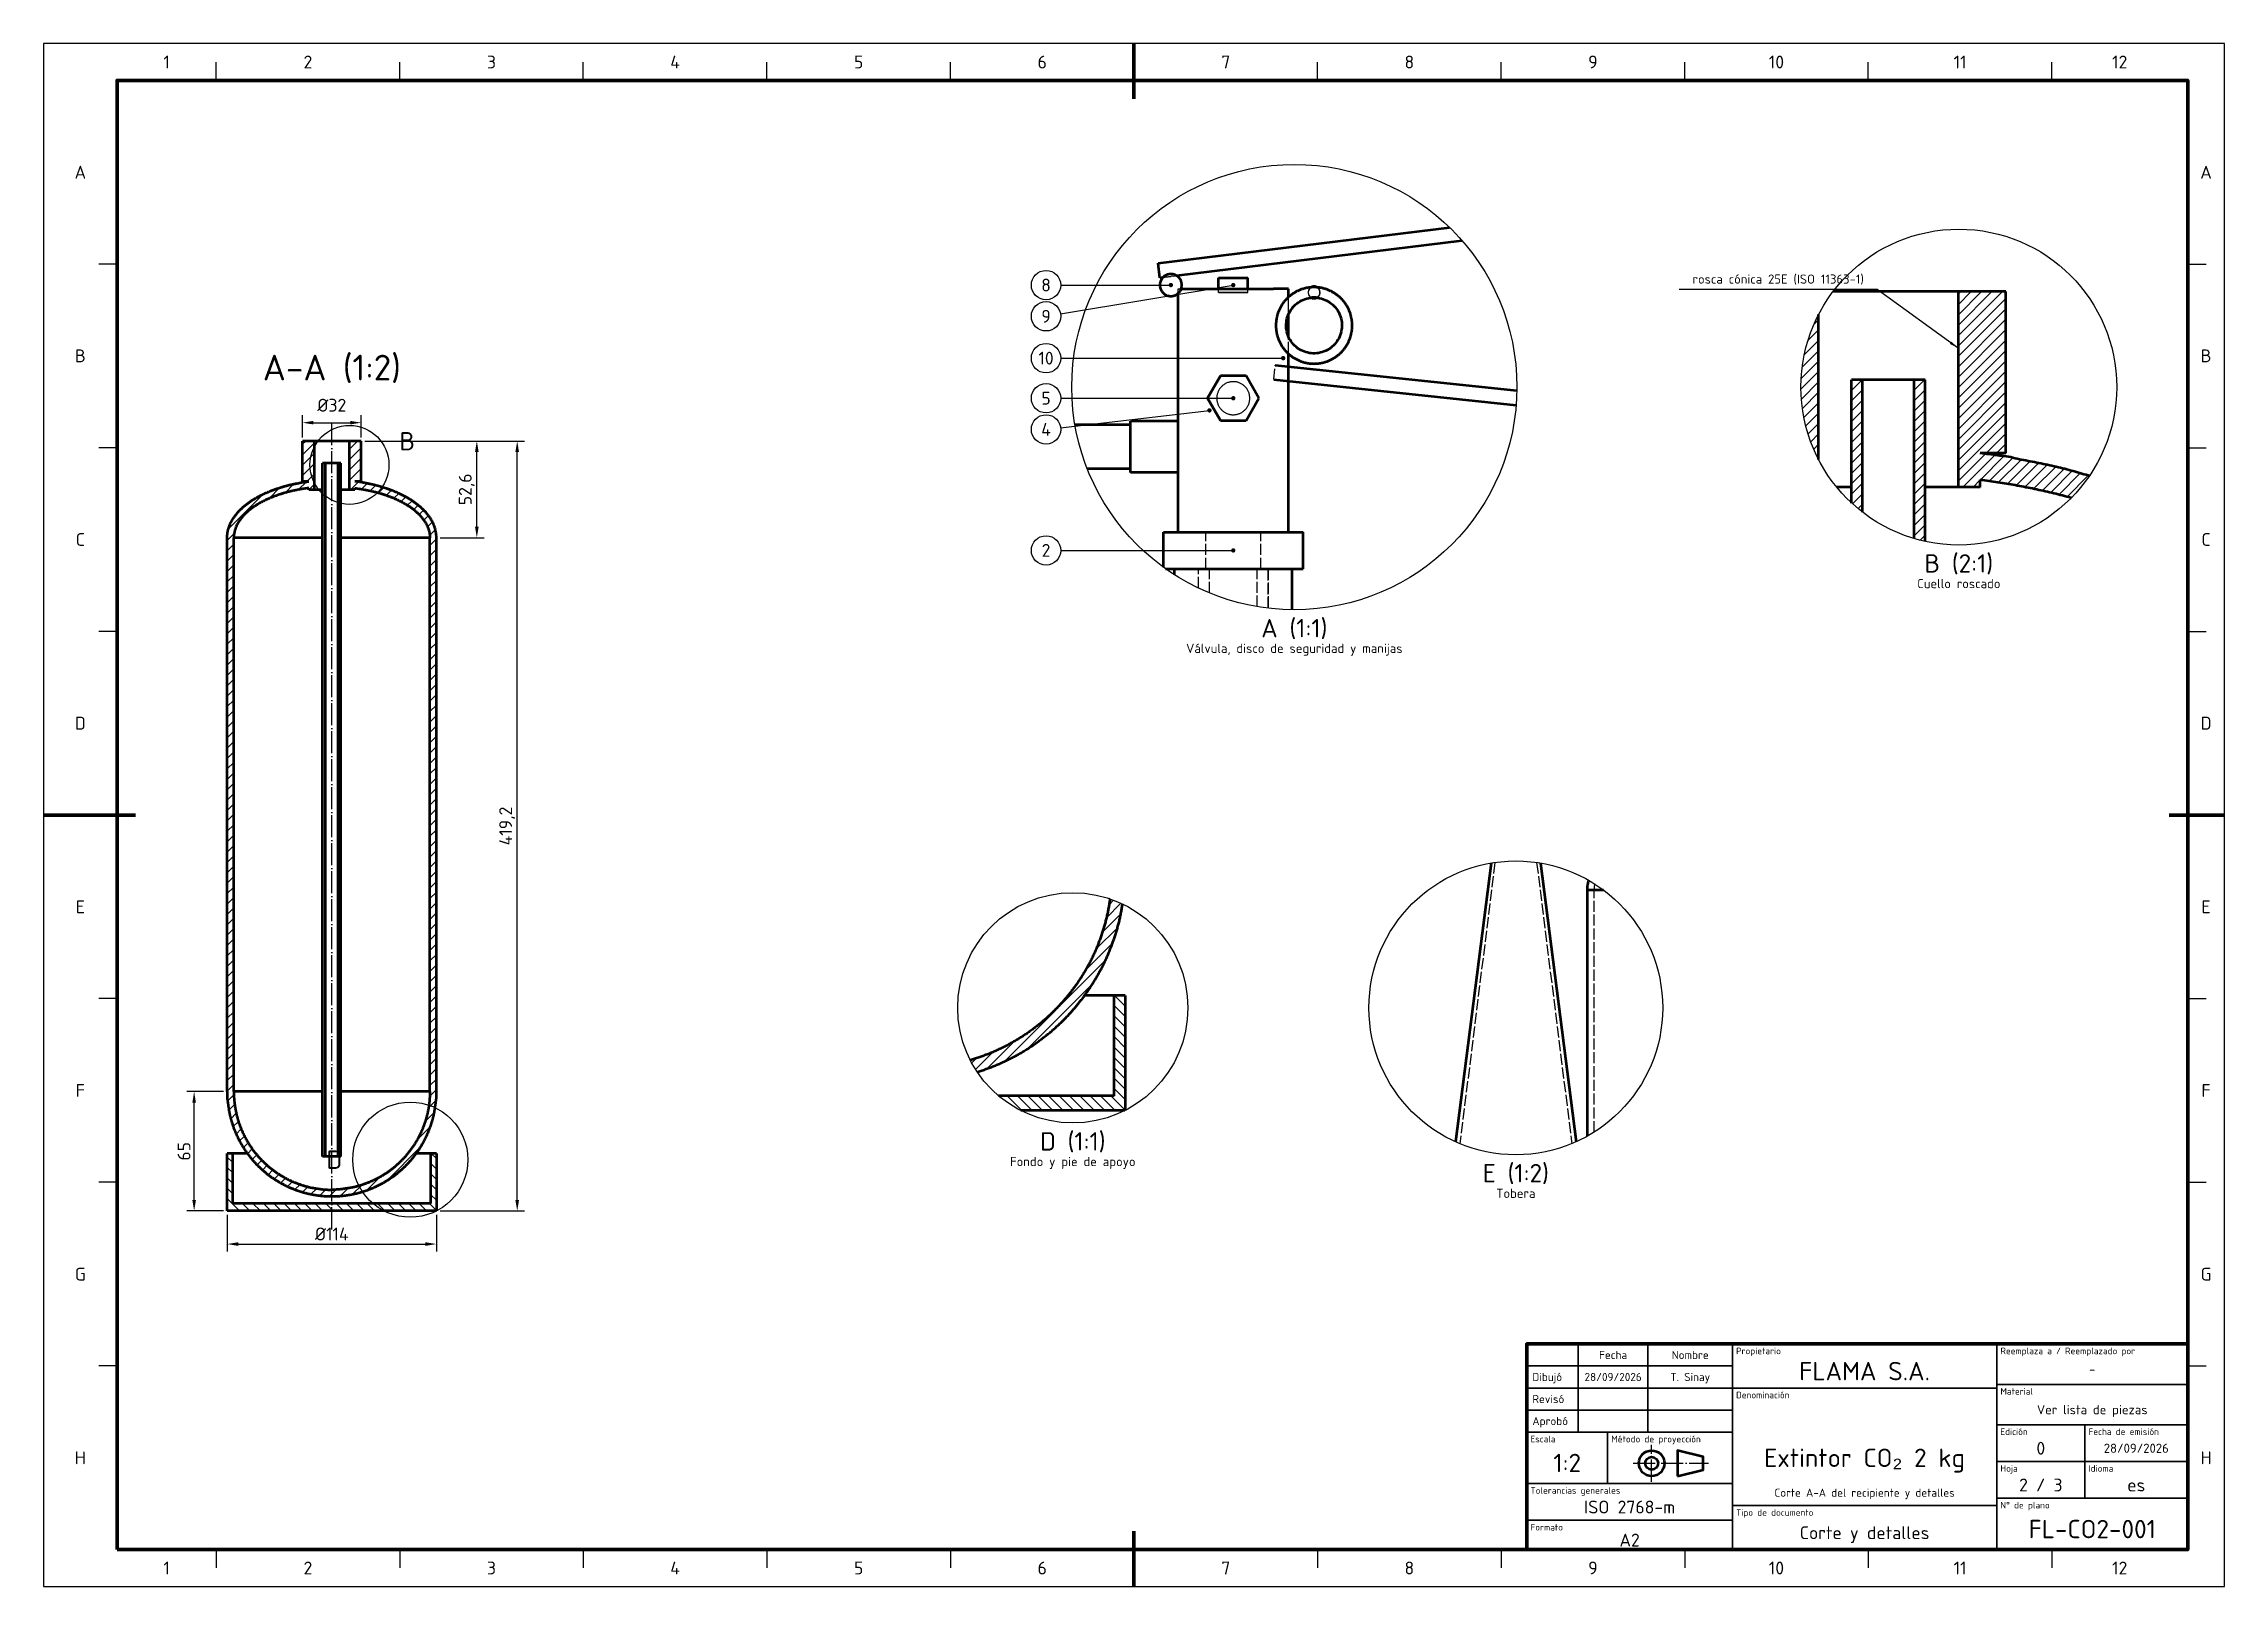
# Paper-space layout 'Lamina_A2' of a CAD drawing. Header units: millimetres. Extents: x 0 to 594, y 0 to 420.
# The model-space entities are those that its viewports show. They can reach past a viewport. Long polylines and large blocks are cut down to what shows.
import ezdxf
from ezdxf.enums import TextEntityAlignment as Align

# ---------------------------------------------------------------- set-up
doc = ezdxf.new("R2010")
doc.units = ezdxf.units.MM
doc.linetypes.add('ISO02-TRAZOS', pattern=[3.75, 3, -0.75])
doc.linetypes.add('ISO04-TRAZO-PUNTO', pattern=[7.625, 6, -0.75, 0.125, -0.75])
for name, color, linetype, lineweight in [('01-VISIBLE', 7, 'CONTINUOUS', 50), ('02-OCULTA', 4, 'ISO02-TRAZOS', 25), ('03-EJE', 1, 'ISO04-TRAZO-PUNTO', 25), ('04-COTA', 3, 'CONTINUOUS', 25), ('05-RAYADO', 8, 'CONTINUOUS', 25), ('06-TEXTO', 7, 'CONTINUOUS', 25), ('07-RECUADRO', 7, 'CONTINUOUS', 70), ('08-FINA', 5, 'CONTINUOUS', 25), ('10-ROTULO', 7, 'CONTINUOUS', 35), ('11-TEXTO-ROTULO', 7, 'CONTINUOUS', 25)]:
    doc.layers.add(name, color=color, linetype=linetype, lineweight=lineweight)
doc.styles.add('ISO3098', font='isocpeur.ttf')
doc.dimstyles.new('FLAMA-ISO', dxfattribs={"dimtxt": 3.5, "dimasz": 3, "dimexe": 2, "dimexo": 1, "dimgap": 1, "dimtad": 1, "dimdec": 1, "dimtxsty": 'ISO3098', "dimcen": 2.5, "dimclrd": 3, "dimclre": 3, "dimclrt": 3, "dimazin": 3, "dimtfac": 1, "dimtmove": 0, "dimatfit": 3, "dimlwd": 25, "dimlwe": 25})

psp = doc.layouts.new('Lamina_A2')

msp = doc.modelspace()

# ---------------------------------------------------------------- texts
at = {"layer": '06-TEXTO', "style": 'ISO3098'}
for s, height, p in [('1', 3.5, (33.5, 415)), ('2', 3.5, (72, 415)), ('3', 3.5, (122, 415)), ('4', 3.5, (172, 415)), ('5', 3.5, (222, 415)), ('6', 3.5, (272, 415)), ('7', 3.5, (322, 415)), ('8', 3.5, (372, 415)), ('9', 3.5, (422, 415)), ('10', 3.5, (472, 415)), ('11', 3.5, (522, 415)), ('12', 3.5, (565.5, 415)), ('A', 3.5, (10, 385)), ('A', 3.5, (589, 385)), ('8', 3.5, (273.042, 354.273)), ('9', 3.5, (273.042, 345.773)), ('B', 3.5, (10, 335)), ('A-A (1:2)', 7, (78.5, 331.809)), ('10', 3.5, (273.042, 334.373)), ('B', 3.5, (589, 335)), ('5', 3.5, (273.042, 323.467)), ('4', 3.5, (273.042, 314.967)), ('B', 5, (99.05, 311.759)), ('C', 3.5, (10, 285)), ('C', 3.5, (589, 285)), ('2', 3.5, (273.042, 282.037)), ('B (2:1)', 5, (521.667, 278.5)), ('Cuello roscado', 2.5, (521.667, 273)), ('A (1:1)', 5, (340.667, 260.875)), ('Válvula, disco de seguridad y manijas', 2.5, (340.667, 255.375)), ('D', 3.5, (10, 235)), ('D', 3.5, (589, 235)), ('E', 3.5, (10, 185)), ('E', 3.5, (589, 185)), ('F', 3.5, (10, 135)), ('F', 3.5, (589, 135)), ('D (1:1)', 5, (280.333, 121.15)), ('D', 5, (79.2, 116.166)), ('Fondo y pie de apoyo', 2.5, (280.333, 115.65)), ('E (1:2)', 5, (401, 112.5)), ('Tobera', 2.5, (401, 107)), ('G', 3.5, (10, 85)), ('G', 3.5, (589, 85)), ('H', 3.5, (10, 35)), ('H', 3.5, (589, 35)), ('1', 3.5, (33.5, 5)), ('2', 3.5, (72, 5)), ('3', 3.5, (122, 5)), ('4', 3.5, (172, 5)), ('5', 3.5, (222, 5)), ('6', 3.5, (272, 5)), ('7', 3.5, (322, 5)), ('8', 3.5, (372, 5)), ('9', 3.5, (422, 5)), ('10', 3.5, (472, 5)), ('11', 3.5, (522, 5)), ('12', 3.5, (565.5, 5))]:
    msp.add_text(s, height=height, dxfattribs=at).set_placement(p, align=Align.MIDDLE_CENTER)
msp.add_text('rosca cónica 25E (ISO 11363-1)', height=2.5, dxfattribs=at).set_placement((472.467, 353.9), align=Align.BOTTOM_CENTER)
at = {"layer": '11-TEXTO-ROTULO', "style": 'ISO3098'}
for s, height, p in [('Fecha', 2.2, (427.5, 63)), ('Nombre', 2.2, (448.5, 63)), ('FLAMA S.A.', 5, (496, 58.6)), ('28/09/2026', 2.2, (427.5, 57)), ('T. Sinay', 2.2, (448.5, 57)), ('-', 2.5, (558, 59.1)), ('Ver lista de piezas', 2.5, (558, 48.1)), ('1:2', 5, (415, 33.6)), ('Extintor CO₂ 2 kg', 5, (496, 35)), ('0', 3.5, (544, 37.6)), ('28/09/2026', 2.5, (570, 37.6)), ('Corte A-A del recipiente y detalles', 2.2, (496, 25.5)), ('2 / 3', 3.5, (544, 27.6)), ('es', 3.5, (570, 27.6)), ('ISO 2768-m', 3.5, (432, 21.6)), ('FL-CO2-001', 5, (558, 15.6)), ('A2', 3.5, (432, 12.6)), ('Corte y detalles', 3.5, (496, 14.6))]:
    msp.add_text(s, height=height, dxfattribs=at).set_placement(p, align=Align.MIDDLE_CENTER)
for s, p in [('Propietario', (461, 65)), ('Reemplaza a / Reemplazado por', (533, 65)), ('Material', (533, 54)), ('Denominación', (461, 53)), ('Edición', (533, 43)), ('Fecha de emisión', (557, 43)), ('Escala', (405, 41)), ('Método de proyección', (427, 41)), ('Hoja', (533, 33)), ('Idioma', (557, 33)), ('Tolerancias generales', (405, 27)), ('Tipo de documento', (461, 21)), ('N° de plano', (533, 23)), ('Formato', (405, 17))]:
    msp.add_text(s, height=1.8, dxfattribs=at).set_placement(p, align=Align.TOP_LEFT)
for s, p in [('Dibujó', (405.5, 57)), ('Revisó', (405.5, 51)), ('Aprobó', (405.5, 45))]:
    msp.add_text(s, height=2.2, dxfattribs=at).set_placement(p, align=Align.MIDDLE_LEFT)

# ---------------------------------------------------------------- dimensions: what is measured, and where the dimension line sits
at = {"layer": '04-COTA'}
for base, p1, p2 in [((70.5, 316.809), (70.5, 311.809), (86.5, 311.809)), ((50, 93.191), (50, 102.191), (107, 102.191))]:
    msp.add_linear_dim(base=base, p1=p1, p2=p2, dimstyle='FLAMA-ISO', override={"dimlfac": 2, "dimpost": '%%c<>'}, dxfattribs=at).render()
for base, p1, p2 in [((129, 102.191), (107, 102.191), (86.5, 311.809)), ((118, 285.491), (107, 285.491), (86.5, 311.809)), ((41, 102.191), (50, 102.191), (50, 134.691))]:
    msp.add_linear_dim(base=base, p1=p1, p2=p2, angle=90, dimstyle='FLAMA-ISO', override={"dimlfac": 2}, dxfattribs=at).render()

# ---------------------------------------------------------------- hatches: boundary and pattern name
at = {"layer": '05-RAYADO'}
h = msp.add_hatch(dxfattribs=at)
h.set_pattern_fill('ANSI31', scale=0.62992)
h.paths.add_polyline_path([(552.208, 296.43), (551.821, 296.536), (551.435, 296.64), (551.048, 296.743), (550.661, 296.846), (550.274, 296.947), (549.887, 297.048), (549.499, 297.147), (549.111, 297.246), (548.723, 297.343), (548.335, 297.44), (547.946, 297.536), (547.557, 297.63), (547.168, 297.724), (546.779, 297.817), (546.39, 297.909), (546, 298), (545.61, 298.09), (545.22, 298.179), (544.829, 298.268), (544.439, 298.355), (544.048, 298.442), (543.657, 298.527), (543.266, 298.612), (542.875, 298.695), (542.483, 298.778), (542.091, 298.86), (541.699, 298.941), (541.307, 299.022), (540.915, 299.101), (540.523, 299.179), (540.13, 299.257), (539.737, 299.333), (539.344, 299.409), (538.951, 299.484), (538.558, 299.558), (538.164, 299.631), (537.771, 299.703), (537.377, 299.774), (536.983, 299.845), (536.589, 299.915), (536.194, 299.983), (535.8, 300.051), (535.405, 300.118), (535.011, 300.184), (534.616, 300.25), (534.221, 300.314), (533.826, 300.378), (533.43, 300.441), (533.035, 300.503), (532.64, 300.564), (532.244, 300.624), (531.848, 300.683), (531.452, 300.742), (531.056, 300.8), (530.66, 300.856), (530.264, 300.912), (529.867, 300.968), (529.471, 301.022), (529.074, 301.076), (528.678, 301.128), (528.281, 301.18), (527.884, 301.231), (527.487, 301.281), (527.487, 299.284), (521.467, 299.284), (521.467, 352.5), (534.467, 352.5), (534.467, 308.5), (527.487, 308.5), (527.487, 308.498), (527.885, 308.448), (528.283, 308.399), (528.681, 308.349), (529.079, 308.3), (529.477, 308.25), (529.875, 308.2), (530.273, 308.15), (530.671, 308.1), (531.069, 308.05), (531.466, 307.999), (531.864, 307.949), (532.262, 307.898), (532.66, 307.846), (533.058, 307.794), (533.455, 307.742), (533.853, 307.689), (534.25, 307.635), (534.648, 307.58), (535.045, 307.523), (535.441, 307.462), (535.836, 307.395), (536.227, 307.303), (536.602, 307.163), (536.991, 307.063), (537.382, 306.977), (537.775, 306.895), (538.168, 306.816), (538.562, 306.738), (538.955, 306.662), (539.349, 306.586), (539.743, 306.51), (540.137, 306.434), (540.531, 306.359), (540.925, 306.283), (541.319, 306.208), (541.712, 306.132), (542.106, 306.056), (542.5, 305.98), (542.894, 305.903), (543.287, 305.826), (543.681, 305.748), (544.074, 305.669), (544.467, 305.59), (544.86, 305.51), (545.253, 305.429), (545.646, 305.348), (546.038, 305.264), (546.43, 305.18), (546.822, 305.094), (547.214, 305.007), (547.605, 304.918), (547.996, 304.828), (548.386, 304.736), (548.776, 304.643), (549.166, 304.549), (549.555, 304.453), (549.944, 304.355), (550.333, 304.256), (550.721, 304.155), (551.109, 304.053), (551.497, 303.949), (551.884, 303.845), (552.271, 303.738), (552.657, 303.631), (553.043, 303.523), (553.429, 303.414), (553.815, 303.303), (554.2, 303.192), (554.585, 303.081), (554.97, 302.969), (555.355, 302.856), (555.74, 302.742), (556.125, 302.628), (556.509, 302.514), (556.893, 302.398), (557.209, 302.303), (556.823, 301.74), (556.205, 300.885), (555.566, 300.045), (554.906, 299.221), (554.227, 298.414), (553.528, 297.623), (552.809, 296.85), (552.359, 296.389)])
h = msp.add_hatch(dxfattribs=at)
h.set_pattern_fill('ANSI31', scale=0.62992)
h.paths.add_polyline_path([(483.467, 306.765), (483.258, 307.167), (482.795, 308.115), (482.356, 309.075), (481.94, 310.045), (481.548, 311.025), (481.18, 312.014), (480.837, 313.012), (480.518, 314.018), (480.224, 315.031), (479.955, 316.052), (479.711, 317.079), (479.493, 318.111), (479.3, 319.149), (479.132, 320.191), (478.99, 321.236), (478.874, 322.285), (478.783, 323.337), (478.718, 324.39), (478.68, 325.445), (478.667, 326.5), (478.68, 327.555), (478.718, 328.61), (478.783, 329.663), (478.874, 330.715), (478.99, 331.764), (479.132, 332.809), (479.3, 333.851), (479.493, 334.889), (479.711, 335.921), (479.955, 336.948), (480.224, 337.969), (480.518, 338.982), (480.837, 339.988), (481.18, 340.986), (481.548, 341.975), (481.94, 342.955), (482.356, 343.925), (482.795, 344.885), (483.258, 345.833), (483.467, 346.235)])
h = msp.add_hatch(dxfattribs=at)
h.set_pattern_fill('ANSI31', scale=0.62992)
h.paths.add_polyline_path([(492.467, 328.5), (495.467, 328.5), (495.467, 292.407), (495.212, 292.601), (494.388, 293.261), (493.58, 293.94), (492.79, 294.639), (492.467, 294.939)])
h = msp.add_hatch(dxfattribs=at)
h.set_pattern_fill('ANSI31', scale=0.62992)
h.paths.add_polyline_path([(512.467, 328.5), (512.467, 284.498), (512.245, 284.545), (511.219, 284.789), (510.198, 285.058), (509.467, 285.27), (509.467, 328.5)])
h = msp.add_hatch(dxfattribs=at)
h.set_pattern_fill('ANSI31', scale=0.62992)
h.paths.add_polyline_path([(107, 285.491), (107, 134.691), (107, 134.579), (107, 134.467), (107, 134.355), (106.999, 134.243), (106.999, 134.131), (106.998, 134.02), (106.998, 133.908), (106.997, 133.796), (106.996, 133.684), (106.994, 133.572), (106.993, 133.46), (106.991, 133.348), (106.988, 133.236), (106.986, 133.124), (106.982, 133.012), (106.978, 132.9), (106.973, 132.789), (106.966, 132.677), (106.958, 132.565), (106.948, 132.454), (106.934, 132.343), (106.918, 132.232), (106.9, 132.122), (106.881, 132.011), (106.863, 131.901), (106.846, 131.79), (106.83, 131.679), (106.814, 131.569), (106.799, 131.458), (106.783, 131.347), (106.768, 131.236), (106.753, 131.125), (106.738, 131.014), (106.723, 130.903), (106.707, 130.792), (106.692, 130.682), (106.677, 130.571), (106.661, 130.46), (106.645, 130.349), (106.629, 130.238), (106.613, 130.127), (106.597, 130.017), (106.58, 129.906), (106.563, 129.795), (106.546, 129.685), (106.528, 129.574), (106.51, 129.464), (106.491, 129.354), (106.472, 129.243), (106.453, 129.133), (106.433, 129.023), (106.412, 128.913), (106.391, 128.803), (106.369, 128.693), (106.346, 128.584), (106.323, 128.474), (106.299, 128.365), (106.275, 128.256), (106.25, 128.147), (106.224, 128.038), (106.198, 127.929), (106.171, 127.82), (106.143, 127.712), (106.115, 127.603), (106.087, 127.495), (106.058, 127.387), (106.028, 127.279), (105.998, 127.171), (105.967, 127.064), (105.936, 126.956), (105.904, 126.849), (105.872, 126.742), (105.84, 126.634), (105.807, 126.527), (105.774, 126.421), (105.74, 126.314), (105.706, 126.207), (105.672, 126.1), (105.638, 125.994), (105.603, 125.888), (105.568, 125.781), (105.532, 125.675), (105.496, 125.569), (105.46, 125.463), (105.424, 125.357), (105.387, 125.252), (105.35, 125.146), (105.312, 125.041), (105.274, 124.935), (105.236, 124.83), (105.197, 124.725), (105.158, 124.62), (105.119, 124.516), (105.079, 124.411), (105.039, 124.306), (104.998, 124.202), (104.957, 124.098), (104.916, 123.994), (104.874, 123.89), (104.831, 123.787), (104.789, 123.683), (104.745, 123.58), (104.702, 123.477), (104.658, 123.374), (104.613, 123.271), (104.568, 123.169), (104.523, 123.067), (104.477, 122.964), (104.431, 122.862), (104.384, 122.761), (104.337, 122.659), (104.29, 122.558), (104.242, 122.457), (104.194, 122.356), (104.145, 122.255), (104.096, 122.154), (104.046, 122.054), (103.996, 121.954), (103.946, 121.854), (103.895, 121.754), (103.844, 121.654), (103.793, 121.555), (103.741, 121.456), (103.688, 121.357), (103.636, 121.258), (103.583, 121.16), (103.529, 121.061), (103.476, 120.963), (103.421, 120.865), (103.367, 120.767), (103.312, 120.67), (103.257, 120.573), (103.201, 120.475), (103.145, 120.379), (103.089, 120.282), (103.032, 120.185), (102.975, 120.089), (102.917, 119.993), (102.859, 119.897), (102.801, 119.802), (102.742, 119.706), (102.683, 119.611), (102.624, 119.516), (102.564, 119.422), (102.504, 119.327), (102.444, 119.233), (102.383, 119.139), (102.322, 119.046), (102.26, 118.952), (102.198, 118.859), (102.136, 118.766), (102.073, 118.673), (102.01, 118.581), (101.946, 118.489), (101.883, 118.397), (101.818, 118.305), (101.754, 118.213), (101.689, 118.122), (101.624, 118.031), (101.558, 117.941), (101.492, 117.85), (101.426, 117.76), (101.359, 117.67), (101.292, 117.581), (101.225, 117.491), (101.157, 117.402), (101.089, 117.313), (101.021, 117.225), (100.952, 117.136), (100.883, 117.048), (100.813, 116.961), (100.743, 116.873), (100.673, 116.786), (100.603, 116.699), (100.532, 116.612), (100.461, 116.526), (100.389, 116.44), (100.317, 116.354), (100.245, 116.268), (100.173, 116.183), (100.1, 116.098), (100.027, 116.013), (99.953, 115.929), (99.879, 115.845), (99.805, 115.761), (99.731, 115.678), (99.656, 115.594), (99.581, 115.511), (99.505, 115.429), (99.429, 115.346), (99.353, 115.264), (99.277, 115.183), (99.2, 115.101), (99.123, 115.02), (99.045, 114.939), (98.968, 114.859), (98.89, 114.778), (98.811, 114.699), (98.733, 114.619), (98.654, 114.54), (98.574, 114.461), (98.495, 114.382), (98.415, 114.304), (98.335, 114.226), (98.254, 114.148), (98.173, 114.07), (98.092, 113.993), (98.011, 113.916), (97.929, 113.84), (97.847, 113.764), (97.765, 113.688), (97.682, 113.613), (97.599, 113.537), (97.516, 113.463), (97.432, 113.388), (97.348, 113.314), (97.264, 113.24), (97.18, 113.166), (97.095, 113.093), (97.01, 113.02), (96.925, 112.948), (96.84, 112.876), (96.754, 112.804), (96.668, 112.732), (96.581, 112.661), (96.495, 112.59), (96.408, 112.52), (96.32, 112.45), (96.233, 112.38), (96.145, 112.31), (96.057, 112.241), (95.969, 112.172), (95.88, 112.104), (95.791, 112.036), (95.702, 111.968), (95.613, 111.901), (95.523, 111.834), (95.433, 111.767), (95.343, 111.701), (95.253, 111.635), (95.162, 111.569), (95.071, 111.504), (94.98, 111.439), (94.889, 111.375), (94.797, 111.31), (94.705, 111.247), (94.613, 111.183), (94.52, 111.12), (94.428, 111.057), (94.335, 110.995), (94.242, 110.933), (94.148, 110.871), (94.054, 110.81), (93.961, 110.749), (93.866, 110.689), (93.772, 110.628), (93.677, 110.569), (93.583, 110.509), (93.487, 110.45), (93.392, 110.391), (93.297, 110.333), (93.201, 110.275), (93.105, 110.218), (93.009, 110.16), (92.912, 110.104), (92.815, 110.047), (92.719, 109.991), (92.621, 109.936), (92.524, 109.88), (92.427, 109.825), (92.329, 109.771), (92.231, 109.717), (92.133, 109.663), (92.034, 109.61), (91.936, 109.557), (91.837, 109.504), (91.738, 109.452), (91.639, 109.4), (91.539, 109.349), (91.44, 109.298), (91.34, 109.247), (91.24, 109.197), (91.139, 109.147), (91.039, 109.098), (90.938, 109.049), (90.838, 109), (90.737, 108.952), (90.635, 108.904), (90.534, 108.856), (90.433, 108.809), (90.331, 108.763), (90.229, 108.716), (90.127, 108.671), (90.025, 108.625), (89.922, 108.58), (89.819, 108.535), (89.717, 108.491), (89.614, 108.447), (89.511, 108.404), (89.407, 108.361), (89.304, 108.318), (89.2, 108.276), (89.096, 108.234), (88.992, 108.193), (88.888, 108.152), (88.784, 108.111), (88.679, 108.071), (88.575, 108.031), (88.47, 107.992), (88.365, 107.953), (88.26, 107.914), (88.155, 107.876), (88.049, 107.839), (87.944, 107.801), (87.838, 107.764), (87.732, 107.728), (87.626, 107.692), (87.52, 107.656), (87.414, 107.621), (87.308, 107.586), (87.201, 107.552), (87.094, 107.518), (86.988, 107.484), (86.881, 107.451), (86.774, 107.418), (86.666, 107.386), (86.559, 107.354), (86.452, 107.323), (86.344, 107.292), (86.237, 107.261), (86.129, 107.231), (86.021, 107.201), (85.913, 107.172), (85.805, 107.143), (85.697, 107.115), (85.588, 107.087), (85.48, 107.059), (85.371, 107.032), (85.262, 107.005), (85.154, 106.979), (85.045, 106.953), (84.936, 106.927), (84.827, 106.902), (84.718, 106.878), (84.608, 106.853), (84.499, 106.83), (84.389, 106.806), (84.28, 106.783), (84.17, 106.761), (84.06, 106.739), (83.951, 106.717), (83.841, 106.696), (83.731, 106.675), (83.621, 106.655), (83.511, 106.635), (83.4, 106.616), (83.29, 106.597), (83.18, 106.578), (83.069, 106.56), (82.959, 106.542), (82.848, 106.525), (82.737, 106.508), (82.627, 106.492), (82.516, 106.476), (82.405, 106.46), (82.294, 106.445), (82.183, 106.43), (82.072, 106.416), (81.961, 106.402), (81.85, 106.389), (81.739, 106.376), (81.628, 106.363), (81.516, 106.351), (81.405, 106.34), (81.294, 106.328), (81.182, 106.318), (81.071, 106.307), (80.959, 106.297), (80.848, 106.288), (80.736, 106.279), (80.625, 106.27), (80.513, 106.262), (80.401, 106.255), (80.29, 106.247), (80.178, 106.24), (80.066, 106.234), (79.954, 106.228), (79.843, 106.223), (79.731, 106.218), (79.619, 106.213), (79.507, 106.209), (79.395, 106.205), (79.283, 106.202), (79.172, 106.199), (79.06, 106.197), (78.948, 106.195), (78.836, 106.193), (78.724, 106.192), (78.612, 106.191), (78.5, 106.191), (78.388, 106.191), (78.276, 106.192), (78.164, 106.193), (78.052, 106.195), (77.94, 106.197), (77.828, 106.199), (77.717, 106.202), (77.605, 106.205), (77.493, 106.209), (77.381, 106.213), (77.269, 106.218), (77.157, 106.223), (77.046, 106.228), (76.934, 106.234), (76.822, 106.24), (76.71, 106.247), (76.599, 106.255), (76.487, 106.262), (76.375, 106.27), (76.264, 106.279), (76.152, 106.288), (76.041, 106.297), (75.929, 106.307), (75.818, 106.318), (75.706, 106.328), (75.595, 106.34), (75.484, 106.351), (75.372, 106.363), (75.261, 106.376), (75.15, 106.389), (75.039, 106.402), (74.928, 106.416), (74.817, 106.43), (74.706, 106.445), (74.595, 106.46), (74.484, 106.476), (74.373, 106.492), (74.263, 106.508), (74.152, 106.525), (74.041, 106.542), (73.931, 106.56), (73.82, 106.578), (73.71, 106.597), (73.6, 106.616), (73.489, 106.635), (73.379, 106.655), (73.269, 106.675), (73.159, 106.696), (73.049, 106.717), (72.94, 106.739), (72.83, 106.761), (72.72, 106.783), (72.611, 106.806), (72.501, 106.83), (72.392, 106.853), (72.282, 106.878), (72.173, 106.902), (72.064, 106.927), (71.955, 106.953), (71.846, 106.979), (71.738, 107.005), (71.629, 107.032), (71.52, 107.059), (71.412, 107.087), (71.303, 107.115), (71.195, 107.143), (71.087, 107.172), (70.979, 107.201), (70.871, 107.231), (70.763, 107.261), (70.656, 107.292), (70.548, 107.323), (70.441, 107.354), (70.334, 107.386), (70.226, 107.418), (70.119, 107.451), (70.012, 107.484), (69.906, 107.518), (69.799, 107.552), (69.692, 107.586), (69.586, 107.621), (69.48, 107.656), (69.374, 107.692), (69.268, 107.728), (69.162, 107.764), (69.056, 107.801), (68.951, 107.839), (68.845, 107.876), (68.74, 107.914), (68.635, 107.953), (68.53, 107.992), (68.425, 108.031), (68.321, 108.071), (68.216, 108.111), (68.112, 108.152), (68.008, 108.193), (67.904, 108.234), (67.8, 108.276), (67.696, 108.318), (67.593, 108.361), (67.489, 108.404), (67.386, 108.447), (67.283, 108.491), (67.181, 108.535), (67.078, 108.58), (66.975, 108.625), (66.873, 108.671), (66.771, 108.716), (66.669, 108.763), (66.567, 108.809), (66.466, 108.856), (66.365, 108.904), (66.263, 108.952), (66.162, 109), (66.062, 109.049), (65.961, 109.098), (65.861, 109.147), (65.76, 109.197), (65.66, 109.247), (65.56, 109.298), (65.461, 109.349), (65.361, 109.4), (65.262, 109.452), (65.163, 109.504), (65.064, 109.557), (64.966, 109.61), (64.867, 109.663), (64.769, 109.717), (64.671, 109.771), (64.573, 109.825), (64.476, 109.88), (64.379, 109.936), (64.281, 109.991), (64.185, 110.047), (64.088, 110.104), (63.991, 110.16), (63.895, 110.218), (63.799, 110.275), (63.703, 110.333), (63.608, 110.391), (63.513, 110.45), (63.417, 110.509), (63.323, 110.569), (63.228, 110.628), (63.134, 110.689), (63.039, 110.749), (62.946, 110.81), (62.852, 110.871), (62.758, 110.933), (62.665, 110.995), (62.572, 111.057), (62.48, 111.12), (62.387, 111.183), (62.295, 111.247), (62.203, 111.31), (62.111, 111.375), (62.02, 111.439), (61.929, 111.504), (61.838, 111.569), (61.747, 111.635), (61.657, 111.701), (61.567, 111.767), (61.477, 111.834), (61.387, 111.901), (61.298, 111.968), (61.209, 112.036), (61.12, 112.104), (61.031, 112.172), (60.943, 112.241), (60.855, 112.31), (60.767, 112.38), (60.68, 112.45), (60.592, 112.52), (60.505, 112.59), (60.419, 112.661), (60.332, 112.732), (60.246, 112.804), (60.16, 112.876), (60.075, 112.948), (59.99, 113.02), (59.905, 113.093), (59.82, 113.166), (59.736, 113.24), (59.652, 113.314), (59.568, 113.388), (59.484, 113.463), (59.401, 113.537), (59.318, 113.613), (59.235, 113.688), (59.153, 113.764), (59.071, 113.84), (58.989, 113.916), (58.908, 113.993), (58.827, 114.07), (58.746, 114.148), (58.665, 114.226), (58.585, 114.304), (58.505, 114.382), (58.426, 114.461), (58.346, 114.54), (58.267, 114.619), (58.189, 114.699), (58.11, 114.778), (58.032, 114.859), (57.955, 114.939), (57.877, 115.02), (57.8, 115.101), (57.723, 115.183), (57.647, 115.264), (57.571, 115.346), (57.495, 115.429), (57.419, 115.511), (57.344, 115.594), (57.269, 115.678), (57.195, 115.761), (57.121, 115.845), (57.047, 115.929), (56.973, 116.013), (56.9, 116.098), (56.827, 116.183), (56.755, 116.268), (56.683, 116.354), (56.611, 116.44), (56.539, 116.526), (56.468, 116.612), (56.397, 116.699), (56.327, 116.786), (56.257, 116.873), (56.187, 116.961), (56.117, 117.048), (56.048, 117.136), (55.979, 117.225), (55.911, 117.313), (55.843, 117.402), (55.775, 117.491), (55.708, 117.581), (55.641, 117.67), (55.574, 117.76), (55.508, 117.85), (55.442, 117.941), (55.376, 118.031), (55.311, 118.122), (55.246, 118.213), (55.182, 118.305), (55.117, 118.397), (55.054, 118.489), (54.99, 118.581), (54.927, 118.673), (54.864, 118.766), (54.802, 118.859), (54.74, 118.952), (54.678, 119.046), (54.617, 119.139), (54.556, 119.233), (54.496, 119.327), (54.436, 119.422), (54.376, 119.516), (54.317, 119.611), (54.258, 119.706), (54.199, 119.802), (54.141, 119.897), (54.083, 119.993), (54.025, 120.089), (53.968, 120.185), (53.911, 120.282), (53.855, 120.379), (53.799, 120.475), (53.743, 120.573), (53.688, 120.67), (53.633, 120.767), (53.579, 120.865), (53.524, 120.963), (53.471, 121.061), (53.417, 121.16), (53.364, 121.258), (53.312, 121.357), (53.259, 121.456), (53.207, 121.555), (53.156, 121.654), (53.105, 121.754), (53.054, 121.854), (53.004, 121.954), (52.954, 122.054), (52.904, 122.154), (52.855, 122.255), (52.806, 122.356), (52.758, 122.457), (52.71, 122.558), (52.663, 122.659), (52.616, 122.761), (52.569, 122.862), (52.523, 122.964), (52.477, 123.067), (52.432, 123.169), (52.387, 123.271), (52.342, 123.374), (52.298, 123.477), (52.255, 123.58), (52.211, 123.683), (52.169, 123.787), (52.126, 123.89), (52.084, 123.994), (52.043, 124.098), (52.002, 124.202), (51.961, 124.306), (51.921, 124.411), (51.881, 124.516), (51.842, 124.62), (51.803, 124.725), (51.764, 124.83), (51.726, 124.935), (51.688, 125.041), (51.65, 125.146), (51.613, 125.252), (51.576, 125.357), (51.54, 125.463), (51.504, 125.569), (51.468, 125.675), (51.432, 125.781), (51.397, 125.888), (51.362, 125.994), (51.328, 126.1), (51.294, 126.207), (51.26, 126.314), (51.226, 126.421), (51.193, 126.527), (51.16, 126.634), (51.128, 126.742), (51.096, 126.849), (51.064, 126.956), (51.033, 127.064), (51.002, 127.171), (50.972, 127.279), (50.942, 127.387), (50.913, 127.495), (50.885, 127.603), (50.857, 127.712), (50.829, 127.82), (50.802, 127.929), (50.776, 128.038), (50.75, 128.147), (50.725, 128.256), (50.701, 128.365), (50.677, 128.474), (50.654, 128.584), (50.631, 128.693), (50.609, 128.803), (50.588, 128.913), (50.567, 129.023), (50.547, 129.133), (50.528, 129.243), (50.509, 129.354), (50.49, 129.464), (50.472, 129.574), (50.454, 129.685), (50.437, 129.795), (50.42, 129.906), (50.403, 130.017), (50.387, 130.127), (50.371, 130.238), (50.355, 130.349), (50.339, 130.46), (50.323, 130.571), (50.308, 130.682), (50.293, 130.792), (50.277, 130.903), (50.262, 131.014), (50.247, 131.125), (50.232, 131.236), (50.217, 131.347), (50.201, 131.458), (50.186, 131.569), (50.17, 131.679), (50.154, 131.79), (50.137, 131.901), (50.119, 132.011), (50.1, 132.122), (50.082, 132.232), (50.066, 132.343), (50.052, 132.454), (50.042, 132.565), (50.034, 132.677), (50.027, 132.789), (50.022, 132.9), (50.018, 133.012), (50.014, 133.124), (50.012, 133.236), (50.009, 133.348), (50.007, 133.46), (50.006, 133.572), (50.004, 133.684), (50.003, 133.796), (50.002, 133.908), (50.002, 134.02), (50.001, 134.131), (50.001, 134.243), (50, 134.355), (50, 134.467), (50, 134.579), (50, 134.691), (50, 285.491), (50.001, 285.591), (50.002, 285.692), (50.005, 285.792), (50.009, 285.892), (50.014, 285.992), (50.021, 286.092), (50.028, 286.192), (50.037, 286.292), (50.047, 286.392), (50.058, 286.492), (50.07, 286.591), (50.083, 286.69), (50.098, 286.79), (50.113, 286.889), (50.13, 286.988), (50.148, 287.086), (50.166, 287.185), (50.186, 287.283), (50.207, 287.381), (50.23, 287.479), (50.253, 287.576), (50.277, 287.674), (50.302, 287.771), (50.328, 287.868), (50.356, 287.964), (50.384, 288.06), (50.414, 288.156), (50.444, 288.252), (50.475, 288.347), (50.508, 288.442), (50.541, 288.536), (50.576, 288.631), (50.611, 288.724), (50.647, 288.818), (50.684, 288.911), (50.722, 289.004), (50.761, 289.096), (50.801, 289.188), (50.842, 289.28), (50.884, 289.371), (50.926, 289.462), (50.97, 289.552), (51.014, 289.642), (51.059, 289.732), (51.105, 289.821), (51.152, 289.909), (51.199, 289.998), (51.248, 290.086), (51.297, 290.173), (51.347, 290.26), (51.397, 290.347), (51.449, 290.433), (51.501, 290.518), (51.553, 290.604), (51.607, 290.688), (51.661, 290.773), (51.716, 290.857), (51.772, 290.94), (51.828, 291.023), (51.885, 291.106), (51.942, 291.188), (52.001, 291.269), (52.059, 291.351), (52.119, 291.431), (52.179, 291.512), (52.24, 291.592), (52.301, 291.671), (52.363, 291.75), (52.425, 291.828), (52.488, 291.906), (52.551, 291.984), (52.616, 292.061), (52.68, 292.138), (52.745, 292.214), (52.811, 292.29), (52.877, 292.365), (52.944, 292.44), (53.011, 292.515), (53.079, 292.589), (53.147, 292.662), (53.215, 292.735), (53.284, 292.808), (53.354, 292.88), (53.424, 292.952), (53.494, 293.023), (53.565, 293.094), (53.636, 293.165), (53.708, 293.235), (53.78, 293.305), (53.853, 293.374), (53.926, 293.443), (53.999, 293.511), (54.073, 293.579), (54.147, 293.647), (54.221, 293.714), (54.296, 293.78), (54.371, 293.847), (54.447, 293.913), (54.523, 293.978), (54.599, 294.043), (54.676, 294.108), (54.753, 294.172), (54.83, 294.236), (54.908, 294.299), (54.986, 294.362), (55.064, 294.425), (55.143, 294.487), (55.222, 294.549), (55.301, 294.611), (55.38, 294.672), (55.46, 294.732), (55.54, 294.793), (55.621, 294.853), (55.701, 294.912), (55.782, 294.971), (55.864, 295.03), (55.945, 295.088), (56.027, 295.147), (56.109, 295.204), (56.191, 295.261), (56.274, 295.318), (56.357, 295.375), (56.44, 295.431), (56.523, 295.487), (56.606, 295.542), (56.69, 295.598), (56.774, 295.652), (56.858, 295.707), (56.943, 295.761), (57.028, 295.814), (57.112, 295.868), (57.198, 295.921), (57.283, 295.973), (57.368, 296.026), (57.454, 296.078), (57.54, 296.129), (57.626, 296.181), (57.713, 296.232), (57.799, 296.282), (57.886, 296.333), (57.973, 296.382), (58.06, 296.432), (58.147, 296.481), (58.235, 296.53), (58.323, 296.579), (58.41, 296.627), (58.498, 296.675), (58.587, 296.723), (58.675, 296.77), (58.764, 296.817), (58.852, 296.864), (58.941, 296.911), (59.03, 296.957), (59.12, 297.002), (59.209, 297.048), (59.298, 297.093), (59.388, 297.138), (59.478, 297.182), (59.568, 297.227), (59.658, 297.27), (59.748, 297.314), (59.839, 297.357), (59.929, 297.4), (60.02, 297.443), (60.111, 297.486), (60.202, 297.528), (60.293, 297.569), (60.384, 297.611), (60.476, 297.652), (60.567, 297.693), (60.659, 297.734), (60.751, 297.774), (60.843, 297.814), (60.935, 297.854), (61.027, 297.894), (61.119, 297.933), (61.211, 297.972), (61.304, 298.011), (61.396, 298.05), (61.489, 298.088), (61.582, 298.126), (61.675, 298.163), (61.768, 298.201), (61.861, 298.238), (61.954, 298.275), (62.047, 298.312), (62.141, 298.348), (62.235, 298.384), (62.328, 298.42), (62.422, 298.455), (62.516, 298.49), (62.61, 298.525), (62.704, 298.56), (62.798, 298.594), (62.892, 298.628), (62.987, 298.662), (63.081, 298.696), (63.176, 298.729), (63.271, 298.762), (63.365, 298.795), (63.46, 298.827), (63.555, 298.859), (63.65, 298.891), (63.746, 298.922), (63.841, 298.954), (63.936, 298.985), (64.032, 299.016), (64.127, 299.046), (64.223, 299.077), (64.318, 299.107), (64.414, 299.137), (64.51, 299.166), (64.606, 299.196), (64.701, 299.225), (64.797, 299.255), (64.893, 299.284), (64.989, 299.312), (65.086, 299.341), (65.182, 299.37), (65.278, 299.398), (65.374, 299.426), (65.47, 299.454), (65.567, 299.482), (65.663, 299.51), (65.759, 299.537), (65.856, 299.565), (65.952, 299.592), (66.049, 299.619), (66.146, 299.645), (66.243, 299.671), (66.339, 299.697), (66.436, 299.723), (66.533, 299.748), (66.631, 299.773), (66.728, 299.797), (66.825, 299.821), (66.923, 299.845), (67.02, 299.868), (67.118, 299.891), (67.215, 299.913), (67.313, 299.936), (67.411, 299.957), (67.509, 299.979), (67.607, 300), (67.705, 300.021), (67.803, 300.041), (67.902, 300.061), (68, 300.081), (68.098, 300.101), (68.196, 300.121), (68.295, 300.14), (68.393, 300.16), (68.492, 300.179), (68.59, 300.198), (68.689, 300.217), (68.787, 300.236), (68.885, 300.255), (68.984, 300.274), (69.082, 300.292), (69.181, 300.311), (69.279, 300.33), (69.378, 300.349), (69.476, 300.369), (69.575, 300.388), (69.673, 300.408), (69.771, 300.428), (69.869, 300.45), (69.966, 300.475), (70.06, 300.51), (70.158, 300.533), (70.256, 300.549), (70.356, 300.565), (70.455, 300.579), (70.554, 300.593), (70.653, 300.606), (70.753, 300.619), (70.852, 300.633), (70.952, 300.645), (71.051, 300.658), (71.151, 300.671), (71.25, 300.684), (71.35, 300.696), (71.449, 300.709), (71.548, 300.721), (71.648, 300.734), (71.747, 300.746), (71.847, 300.759), (71.946, 300.771), (72.046, 300.784), (72.145, 300.796), (72.245, 300.808), (72.245, 300.809), (70.5, 300.809), (70.5, 311.809), (73.75, 311.809), (73.75, 298.505), (72.245, 298.505), (72.245, 299.004), (72.146, 298.992), (72.047, 298.979), (71.947, 298.966), (71.848, 298.953), (71.749, 298.939), (71.65, 298.926), (71.551, 298.912), (71.452, 298.898), (71.353, 298.884), (71.254, 298.869), (71.155, 298.855), (71.056, 298.84), (70.957, 298.825), (70.858, 298.81), (70.759, 298.794), (70.66, 298.778), (70.561, 298.762), (70.463, 298.746), (70.364, 298.73), (70.265, 298.713), (70.167, 298.697), (70.068, 298.68), (69.97, 298.663), (69.871, 298.645), (69.772, 298.628), (69.674, 298.61), (69.576, 298.592), (69.477, 298.573), (69.379, 298.555), (69.281, 298.536), (69.182, 298.517), (69.084, 298.498), (68.986, 298.479), (68.888, 298.459), (68.79, 298.439), (68.692, 298.419), (68.594, 298.399), (68.496, 298.378), (68.398, 298.358), (68.3, 298.337), (68.202, 298.316), (68.105, 298.294), (68.007, 298.273), (67.909, 298.251), (67.812, 298.229), (67.714, 298.206), (67.617, 298.184), (67.519, 298.161), (67.422, 298.138), (67.325, 298.115), (67.227, 298.091), (67.13, 298.068), (67.033, 298.044), (66.936, 298.02), (66.839, 297.995), (66.742, 297.971), (66.645, 297.946), (66.548, 297.921), (66.451, 297.895), (66.355, 297.87), (66.258, 297.844), (66.161, 297.818), (66.065, 297.792), (65.968, 297.765), (65.872, 297.738), (65.776, 297.711), (65.679, 297.684), (65.583, 297.656), (65.487, 297.628), (65.391, 297.6), (65.295, 297.572), (65.199, 297.544), (65.103, 297.515), (65.008, 297.486), (64.912, 297.456), (64.816, 297.427), (64.721, 297.397), (64.625, 297.367), (64.53, 297.337), (64.435, 297.306), (64.34, 297.275), (64.244, 297.244), (64.149, 297.213), (64.055, 297.181), (63.96, 297.149), (63.865, 297.117), (63.77, 297.085), (63.676, 297.052), (63.581, 297.019), (63.487, 296.986), (63.393, 296.952), (63.299, 296.918), (63.204, 296.884), (63.11, 296.85), (63.017, 296.815), (62.923, 296.78), (62.829, 296.745), (62.736, 296.71), (62.642, 296.674), (62.549, 296.638), (62.456, 296.602), (62.362, 296.565), (62.269, 296.528), (62.177, 296.491), (62.084, 296.453), (61.991, 296.416), (61.899, 296.378), (61.806, 296.339), (61.714, 296.301), (61.622, 296.262), (61.53, 296.222), (61.438, 296.183), (61.346, 296.143), (61.254, 296.103), (61.163, 296.062), (61.072, 296.021), (60.98, 295.98), (60.889, 295.939), (60.798, 295.897), (60.708, 295.855), (60.617, 295.813), (60.526, 295.77), (60.436, 295.727), (60.346, 295.684), (60.256, 295.64), (60.166, 295.596), (60.076, 295.552), (59.987, 295.507), (59.897, 295.462), (59.808, 295.417), (59.719, 295.371), (59.63, 295.325), (59.542, 295.279), (59.453, 295.232), (59.365, 295.185), (59.277, 295.138), (59.189, 295.09), (59.101, 295.042), (59.013, 294.993), (58.926, 294.945), (58.839, 294.896), (58.752, 294.846), (58.665, 294.796), (58.579, 294.746), (58.492, 294.695), (58.406, 294.644), (58.32, 294.593), (58.235, 294.541), (58.149, 294.489), (58.064, 294.437), (57.979, 294.384), (57.895, 294.331), (57.81, 294.277), (57.726, 294.223), (57.642, 294.169), (57.558, 294.114), (57.475, 294.059), (57.392, 294.003), (57.309, 293.947), (57.226, 293.89), (57.144, 293.834), (57.062, 293.776), (56.98, 293.719), (56.898, 293.661), (56.817, 293.602), (56.736, 293.543), (56.656, 293.484), (56.576, 293.424), (56.496, 293.364), (56.416, 293.303), (56.337, 293.242), (56.258, 293.181), (56.179, 293.119), (56.101, 293.056), (56.023, 292.994), (55.946, 292.93), (55.869, 292.867), (55.792, 292.802), (55.716, 292.738), (55.64, 292.673), (55.564, 292.607), (55.489, 292.541), (55.414, 292.474), (55.34, 292.407), (55.266, 292.34), (55.193, 292.272), (55.12, 292.203), (55.047, 292.135), (54.975, 292.065), (54.903, 291.995), (54.832, 291.925), (54.762, 291.854), (54.692, 291.782), (54.622, 291.711), (54.553, 291.638), (54.484, 291.565), (54.416, 291.492), (54.349, 291.418), (54.282, 291.344), (54.216, 291.269), (54.15, 291.193), (54.085, 291.117), (54.02, 291.041), (53.956, 290.964), (53.893, 290.886), (53.83, 290.808), (53.768, 290.73), (53.707, 290.651), (53.647, 290.571), (53.587, 290.491), (53.527, 290.41), (53.469, 290.329), (53.411, 290.247), (53.355, 290.165), (53.298, 290.082), (53.243, 289.999), (53.189, 289.915), (53.135, 289.83), (53.082, 289.745), (53.03, 289.66), (52.979, 289.574), (52.929, 289.488), (52.879, 289.401), (52.831, 289.313), (52.783, 289.225), (52.736, 289.137), (52.69, 289.048), (52.644, 288.959), (52.6, 288.869), (52.557, 288.779), (52.514, 288.688), (52.473, 288.597), (52.433, 288.506), (52.394, 288.414), (52.356, 288.321), (52.319, 288.228), (52.284, 288.134), (52.25, 288.04), (52.218, 287.945), (52.187, 287.85), (52.157, 287.755), (52.129, 287.659), (52.102, 287.562), (52.076, 287.466), (52.051, 287.369), (52.027, 287.272), (52.004, 287.174), (51.981, 287.077), (51.96, 286.979), (51.939, 286.881), (51.919, 286.783), (51.9, 286.685), (51.881, 286.587), (51.864, 286.488), (51.848, 286.389), (51.835, 286.29), (51.824, 286.191), (51.816, 286.091), (51.81, 285.991), (51.806, 285.891), (51.803, 285.791), (51.801, 285.691), (51.8, 285.591), (51.8, 285.491), (51.8, 134.691), (51.8, 134.586), (51.801, 134.481), (51.802, 134.377), (51.803, 134.272), (51.805, 134.167), (51.807, 134.062), (51.81, 133.957), (51.813, 133.852), (51.817, 133.748), (51.821, 133.643), (51.825, 133.538), (51.83, 133.433), (51.835, 133.329), (51.84, 133.224), (51.846, 133.119), (51.853, 133.014), (51.859, 132.91), (51.867, 132.805), (51.874, 132.701), (51.882, 132.596), (51.891, 132.492), (51.9, 132.387), (51.909, 132.283), (51.919, 132.178), (51.929, 132.074), (51.939, 131.97), (51.95, 131.865), (51.961, 131.761), (51.973, 131.657), (51.985, 131.553), (51.998, 131.449), (52.011, 131.344), (52.024, 131.24), (52.038, 131.137), (52.052, 131.033), (52.066, 130.929), (52.081, 130.825), (52.097, 130.721), (52.113, 130.618), (52.129, 130.514), (52.145, 130.41), (52.162, 130.307), (52.18, 130.204), (52.198, 130.1), (52.216, 129.997), (52.235, 129.894), (52.254, 129.791), (52.273, 129.688), (52.293, 129.585), (52.313, 129.482), (52.334, 129.379), (52.355, 129.276), (52.376, 129.174), (52.398, 129.071), (52.42, 128.969), (52.443, 128.866), (52.466, 128.764), (52.49, 128.662), (52.514, 128.56), (52.538, 128.458), (52.562, 128.356), (52.588, 128.254), (52.613, 128.152), (52.639, 128.051), (52.665, 127.949), (52.692, 127.848), (52.719, 127.746), (52.746, 127.645), (52.774, 127.544), (52.803, 127.443), (52.831, 127.342), (52.86, 127.242), (52.89, 127.141), (52.92, 127.04), (52.95, 126.94), (52.98, 126.84), (53.012, 126.74), (53.043, 126.639), (53.075, 126.54), (53.107, 126.44), (53.14, 126.34), (53.173, 126.241), (53.206, 126.141), (53.24, 126.042), (53.274, 125.943), (53.308, 125.844), (53.343, 125.745), (53.379, 125.646), (53.414, 125.548), (53.451, 125.449), (53.487, 125.351), (53.524, 125.253), (53.561, 125.155), (53.599, 125.057), (53.637, 124.959), (53.675, 124.862), (53.714, 124.764), (53.753, 124.667), (53.793, 124.57), (53.833, 124.473), (53.873, 124.376), (53.914, 124.279), (53.955, 124.183), (53.996, 124.087), (54.038, 123.99), (54.08, 123.894), (54.123, 123.799), (54.166, 123.703), (54.209, 123.607), (54.253, 123.512), (54.297, 123.417), (54.341, 123.322), (54.386, 123.227), (54.432, 123.133), (54.477, 123.038), (54.523, 122.944), (54.569, 122.85), (54.616, 122.756), (54.663, 122.662), (54.711, 122.569), (54.758, 122.475), (54.806, 122.382), (54.855, 122.289), (54.904, 122.197), (54.953, 122.104), (55.003, 122.012), (55.053, 121.919), (55.103, 121.827), (55.154, 121.736), (55.205, 121.644), (55.256, 121.553), (55.308, 121.462), (55.36, 121.371), (55.413, 121.28), (55.465, 121.189), (55.519, 121.099), (55.572, 121.009), (55.626, 120.919), (55.68, 120.829), (55.735, 120.74), (55.79, 120.65), (55.845, 120.561), (55.901, 120.472), (55.957, 120.384), (56.013, 120.295), (56.07, 120.207), (56.127, 120.119), (56.185, 120.031), (56.242, 119.944), (56.3, 119.856), (56.359, 119.769), (56.418, 119.683), (56.477, 119.596), (56.536, 119.51), (56.596, 119.423), (56.656, 119.338), (56.717, 119.252), (56.777, 119.166), (56.838, 119.081), (56.9, 118.996), (56.962, 118.912), (57.024, 118.827), (57.086, 118.743), (57.149, 118.659), (57.212, 118.575), (57.276, 118.492), (57.34, 118.408), (57.404, 118.326), (57.468, 118.243), (57.533, 118.16), (57.598, 118.078), (57.663, 117.996), (57.729, 117.914), (57.795, 117.833), (57.861, 117.752), (57.928, 117.671), (57.995, 117.59), (58.062, 117.51), (58.13, 117.43), (58.198, 117.35), (58.266, 117.27), (58.335, 117.191), (58.404, 117.112), (58.473, 117.033), (58.542, 116.955), (58.612, 116.876), (58.682, 116.798), (58.753, 116.721), (58.823, 116.643), (58.895, 116.566), (58.966, 116.489), (59.037, 116.413), (59.109, 116.336), (59.182, 116.26), (59.254, 116.185), (59.327, 116.109), (59.4, 116.034), (59.474, 115.959), (59.547, 115.885), (59.621, 115.81), (59.696, 115.736), (59.77, 115.663), (59.845, 115.589), (59.92, 115.516), (59.996, 115.443), (60.071, 115.371), (60.147, 115.299), (60.224, 115.227), (60.3, 115.155), (60.377, 115.084), (60.454, 115.013), (60.532, 114.942), (60.609, 114.872), (60.687, 114.801), (60.766, 114.732), (60.844, 114.662), (60.923, 114.593), (61.002, 114.524), (61.081, 114.455), (61.161, 114.387), (61.241, 114.319), (61.321, 114.252), (61.401, 114.184), (61.482, 114.117), (61.563, 114.051), (61.644, 113.984), (61.726, 113.918), (61.807, 113.853), (61.889, 113.787), (61.971, 113.722), (62.054, 113.657), (62.137, 113.593), (62.22, 113.529), (62.303, 113.465), (62.386, 113.402), (62.47, 113.338), (62.554, 113.276), (62.638, 113.213), (62.723, 113.151), (62.807, 113.089), (62.892, 113.028), (62.978, 112.967), (63.063, 112.906), (63.149, 112.845), (63.235, 112.785), (63.321, 112.725), (63.407, 112.666), (63.494, 112.607), (63.581, 112.548), (63.668, 112.49), (63.755, 112.432), (63.843, 112.374), (63.93, 112.317), (64.018, 112.26), (64.107, 112.203), (64.195, 112.147), (64.284, 112.091), (64.373, 112.035), (64.462, 111.98), (64.551, 111.925), (64.641, 111.87), (64.73, 111.816), (64.82, 111.762), (64.91, 111.709), (65.001, 111.655), (65.091, 111.603), (65.182, 111.55), (65.273, 111.498), (65.364, 111.446), (65.456, 111.395), (65.547, 111.344), (65.639, 111.293), (65.731, 111.243), (65.823, 111.193), (65.915, 111.143), (66.008, 111.094), (66.101, 111.045), (66.194, 110.996), (66.287, 110.948), (66.38, 110.9), (66.473, 110.852), (66.567, 110.805), (66.661, 110.758), (66.755, 110.712), (66.849, 110.666), (66.944, 110.62), (67.038, 110.575), (67.133, 110.53), (67.228, 110.486), (67.323, 110.442), (67.418, 110.398), (67.514, 110.355), (67.61, 110.312), (67.705, 110.269), (67.802, 110.227), (67.898, 110.185), (67.994, 110.144), (68.091, 110.103), (68.187, 110.063), (68.284, 110.023), (68.381, 109.983), (68.479, 109.944), (68.576, 109.905), (68.674, 109.867), (68.771, 109.828), (68.869, 109.791), (68.967, 109.753), (69.065, 109.717), (69.164, 109.68), (69.262, 109.644), (69.36, 109.608), (69.459, 109.572), (69.558, 109.537), (69.657, 109.502), (69.756, 109.468), (69.855, 109.434), (69.954, 109.4), (70.054, 109.366), (70.153, 109.333), (70.253, 109.3), (70.352, 109.267), (70.452, 109.235), (70.552, 109.203), (70.652, 109.171), (70.752, 109.14), (70.852, 109.109), (70.952, 109.078), (71.053, 109.048), (71.153, 109.018), (71.254, 108.988), (71.354, 108.959), (71.455, 108.93), (71.556, 108.902), (71.657, 108.874), (71.758, 108.847), (71.86, 108.82), (71.961, 108.794), (72.063, 108.768), (72.165, 108.743), (72.267, 108.718), (72.369, 108.694), (72.471, 108.671), (72.573, 108.648), (72.676, 108.625), (72.778, 108.604), (72.881, 108.583), (72.984, 108.562), (73.087, 108.542), (73.19, 108.523), (73.293, 108.504), (73.396, 108.485), (73.5, 108.468), (73.603, 108.45), (73.706, 108.433), (73.81, 108.417), (73.914, 108.4), (74.017, 108.384), (74.121, 108.369), (74.225, 108.353), (74.328, 108.338), (74.432, 108.323), (74.536, 108.309), (74.64, 108.294), (74.744, 108.279), (74.848, 108.265), (74.951, 108.251), (75.055, 108.237), (75.159, 108.223), (75.263, 108.208), (75.367, 108.194), (75.471, 108.18), (75.575, 108.165), (75.679, 108.15), (75.782, 108.135), (75.886, 108.119), (75.989, 108.102), (76.093, 108.085), (76.196, 108.068), (76.3, 108.052), (76.404, 108.04), (76.508, 108.03), (76.613, 108.023), (76.718, 108.017), (76.822, 108.012), (76.927, 108.008), (77.032, 108.005), (77.137, 108.002), (77.242, 108), (77.347, 107.998), (77.451, 107.996), (77.556, 107.995), (77.661, 107.994), (77.766, 107.993), (77.871, 107.993), (77.976, 107.992), (78.081, 107.992), (78.185, 107.991), (78.29, 107.991), (78.395, 107.991), (78.5, 107.991), (78.605, 107.991), (78.71, 107.991), (78.815, 107.991), (78.919, 107.992), (79.024, 107.992), (79.129, 107.993), (79.234, 107.993), (79.339, 107.994), (79.444, 107.995), (79.549, 107.996), (79.653, 107.998), (79.758, 108), (79.863, 108.002), (79.968, 108.005), (80.073, 108.008), (80.178, 108.012), (80.282, 108.017), (80.387, 108.023), (80.492, 108.03), (80.596, 108.04), (80.7, 108.052), (80.804, 108.068), (80.907, 108.085), (81.011, 108.102), (81.114, 108.119), (81.218, 108.135), (81.321, 108.15), (81.425, 108.165), (81.529, 108.18), (81.633, 108.194), (81.737, 108.208), (81.841, 108.223), (81.945, 108.237), (82.049, 108.251), (82.152, 108.265), (82.256, 108.279), (82.36, 108.294), (82.464, 108.309), (82.568, 108.323), (82.672, 108.338), (82.775, 108.353), (82.879, 108.369), (82.983, 108.384), (83.086, 108.4), (83.19, 108.417), (83.294, 108.433), (83.397, 108.45), (83.5, 108.468), (83.604, 108.485), (83.707, 108.504), (83.81, 108.523), (83.913, 108.542), (84.016, 108.562), (84.119, 108.583), (84.222, 108.604), (84.324, 108.625), (84.427, 108.648), (84.529, 108.671), (84.631, 108.694), (84.733, 108.718), (84.835, 108.743), (84.937, 108.768), (85.039, 108.794), (85.14, 108.82), (85.242, 108.847), (85.343, 108.874), (85.444, 108.902), (85.545, 108.93), (85.646, 108.959), (85.746, 108.988), (85.847, 109.018), (85.947, 109.048), (86.048, 109.078), (86.148, 109.109), (86.248, 109.14), (86.348, 109.171), (86.448, 109.203), (86.548, 109.235), (86.648, 109.267), (86.747, 109.3), (86.847, 109.333), (86.946, 109.366), (87.046, 109.4), (87.145, 109.434), (87.244, 109.468), (87.343, 109.502), (87.442, 109.537), (87.541, 109.572), (87.64, 109.608), (87.738, 109.644), (87.836, 109.68), (87.935, 109.717), (88.033, 109.753), (88.131, 109.791), (88.229, 109.828), (88.326, 109.867), (88.424, 109.905), (88.521, 109.944), (88.619, 109.983), (88.716, 110.023), (88.813, 110.063), (88.909, 110.103), (89.006, 110.144), (89.102, 110.185), (89.198, 110.227), (89.295, 110.269), (89.39, 110.312), (89.486, 110.355), (89.582, 110.398), (89.677, 110.442), (89.772, 110.486), (89.867, 110.53), (89.962, 110.575), (90.056, 110.62), (90.151, 110.666), (90.245, 110.712), (90.339, 110.758), (90.433, 110.805), (90.527, 110.852), (90.62, 110.9), (90.713, 110.948), (90.806, 110.996), (90.899, 111.045), (90.992, 111.094), (91.085, 111.143), (91.177, 111.193), (91.269, 111.243), (91.361, 111.293), (91.453, 111.344), (91.544, 111.395), (91.636, 111.446), (91.727, 111.498), (91.818, 111.55), (91.909, 111.603), (91.999, 111.655), (92.09, 111.709), (92.18, 111.762), (92.27, 111.816), (92.359, 111.87), (92.449, 111.925), (92.538, 111.98), (92.627, 112.035), (92.716, 112.091), (92.805, 112.147), (92.893, 112.203), (92.982, 112.26), (93.07, 112.317), (93.157, 112.374), (93.245, 112.432), (93.332, 112.49), (93.419, 112.548), (93.506, 112.607), (93.593, 112.666), (93.679, 112.725), (93.765, 112.785), (93.851, 112.845), (93.937, 112.906), (94.022, 112.967), (94.108, 113.028), (94.193, 113.089), (94.277, 113.151), (94.362, 113.213), (94.446, 113.276), (94.53, 113.338), (94.614, 113.402), (94.697, 113.465), (94.78, 113.529), (94.863, 113.593), (94.946, 113.657), (95.029, 113.722), (95.111, 113.787), (95.193, 113.853), (95.274, 113.918), (95.356, 113.984), (95.437, 114.051), (95.518, 114.117), (95.599, 114.184), (95.679, 114.252), (95.759, 114.319), (95.839, 114.387), (95.919, 114.455), (95.998, 114.524), (96.077, 114.593), (96.156, 114.662), (96.234, 114.732), (96.313, 114.801), (96.391, 114.872), (96.468, 114.942), (96.546, 115.013), (96.623, 115.084), (96.7, 115.155), (96.776, 115.227), (96.853, 115.299), (96.929, 115.371), (97.004, 115.443), (97.08, 115.516), (97.155, 115.589), (97.23, 115.663), (97.304, 115.736), (97.379, 115.81), (97.453, 115.885), (97.526, 115.959), (97.6, 116.034), (97.673, 116.109), (97.746, 116.185), (97.818, 116.26), (97.891, 116.336), (97.963, 116.413), (98.034, 116.489), (98.105, 116.566), (98.177, 116.643), (98.247, 116.721), (98.318, 116.798), (98.388, 116.876), (98.458, 116.955), (98.527, 117.033), (98.596, 117.112), (98.665, 117.191), (98.734, 117.27), (98.802, 117.35), (98.87, 117.43), (98.938, 117.51), (99.005, 117.59), (99.072, 117.671), (99.139, 117.752), (99.205, 117.833), (99.271, 117.914), (99.337, 117.996), (99.402, 118.078), (99.467, 118.16), (99.532, 118.243), (99.596, 118.326), (99.66, 118.408), (99.724, 118.492), (99.788, 118.575), (99.851, 118.659), (99.914, 118.743), (99.976, 118.827), (100.038, 118.912), (100.1, 118.996), (100.162, 119.081), (100.223, 119.166), (100.283, 119.252), (100.344, 119.338), (100.404, 119.423), (100.464, 119.51), (100.523, 119.596), (100.582, 119.683), (100.641, 119.769), (100.7, 119.856), (100.758, 119.944), (100.815, 120.031), (100.873, 120.119), (100.93, 120.207), (100.987, 120.295), (101.043, 120.384), (101.099, 120.472), (101.155, 120.561), (101.21, 120.65), (101.265, 120.74), (101.32, 120.829), (101.374, 120.919), (101.428, 121.009), (101.481, 121.099), (101.535, 121.189), (101.587, 121.28), (101.64, 121.371), (101.692, 121.462), (101.744, 121.553), (101.795, 121.644), (101.846, 121.736), (101.897, 121.827), (101.947, 121.919), (101.997, 122.012), (102.047, 122.104), (102.096, 122.197), (102.145, 122.289), (102.194, 122.382), (102.242, 122.475), (102.289, 122.569), (102.337, 122.662), (102.384, 122.756), (102.431, 122.85), (102.477, 122.944), (102.523, 123.038), (102.568, 123.133), (102.614, 123.227), (102.659, 123.322), (102.703, 123.417), (102.747, 123.512), (102.791, 123.607), (102.834, 123.703), (102.877, 123.799), (102.92, 123.894), (102.962, 123.99), (103.004, 124.087), (103.045, 124.183), (103.086, 124.279), (103.127, 124.376), (103.167, 124.473), (103.207, 124.57), (103.247, 124.667), (103.286, 124.764), (103.325, 124.862), (103.363, 124.959), (103.401, 125.057), (103.439, 125.155), (103.476, 125.253), (103.513, 125.351), (103.549, 125.449), (103.586, 125.548), (103.621, 125.646), (103.657, 125.745), (103.692, 125.844), (103.726, 125.943), (103.76, 126.042), (103.794, 126.141), (103.827, 126.241), (103.86, 126.34), (103.893, 126.44), (103.925, 126.54), (103.957, 126.639), (103.988, 126.74), (104.02, 126.84), (104.05, 126.94), (104.08, 127.04), (104.11, 127.141), (104.14, 127.242), (104.169, 127.342), (104.197, 127.443), (104.226, 127.544), (104.254, 127.645), (104.281, 127.746), (104.308, 127.848), (104.335, 127.949), (104.361, 128.051), (104.387, 128.152), (104.412, 128.254), (104.438, 128.356), (104.462, 128.458), (104.486, 128.56), (104.51, 128.662), (104.534, 128.764), (104.557, 128.866), (104.58, 128.969), (104.602, 129.071), (104.624, 129.174), (104.645, 129.276), (104.666, 129.379), (104.687, 129.482), (104.707, 129.585), (104.727, 129.688), (104.746, 129.791), (104.765, 129.894), (104.784, 129.997), (104.802, 130.1), (104.82, 130.204), (104.838, 130.307), (104.855, 130.41), (104.871, 130.514), (104.887, 130.618), (104.903, 130.721), (104.919, 130.825), (104.934, 130.929), (104.948, 131.033), (104.962, 131.137), (104.976, 131.24), (104.989, 131.344), (105.002, 131.449), (105.015, 131.553), (105.027, 131.657), (105.039, 131.761), (105.05, 131.865), (105.061, 131.97), (105.071, 132.074), (105.081, 132.178), (105.091, 132.283), (105.1, 132.387), (105.109, 132.492), (105.118, 132.596), (105.126, 132.701), (105.133, 132.805), (105.141, 132.91), (105.147, 133.014), (105.154, 133.119), (105.16, 133.224), (105.165, 133.329), (105.17, 133.433), (105.175, 133.538), (105.179, 133.643), (105.183, 133.748), (105.187, 133.852), (105.19, 133.957), (105.193, 134.062), (105.195, 134.167), (105.197, 134.272), (105.198, 134.377), (105.199, 134.481), (105.2, 134.586), (105.2, 134.691), (105.2, 285.491), (105.2, 285.591), (105.199, 285.691), (105.197, 285.791), (105.194, 285.891), (105.19, 285.991), (105.184, 286.091), (105.176, 286.191), (105.165, 286.29), (105.152, 286.389), (105.136, 286.488), (105.119, 286.587), (105.1, 286.685), (105.081, 286.783), (105.061, 286.881), (105.04, 286.979), (105.019, 287.077), (104.996, 287.174), (104.973, 287.272), (104.949, 287.369), (104.924, 287.466), (104.898, 287.562), (104.871, 287.659), (104.843, 287.755), (104.813, 287.85), (104.782, 287.945), (104.75, 288.04), (104.716, 288.134), (104.681, 288.228), (104.644, 288.321), (104.606, 288.414), (104.567, 288.506), (104.527, 288.597), (104.486, 288.688), (104.443, 288.779), (104.4, 288.869), (104.356, 288.959), (104.31, 289.048), (104.264, 289.137), (104.217, 289.225), (104.169, 289.313), (104.121, 289.401), (104.071, 289.488), (104.021, 289.574), (103.97, 289.66), (103.918, 289.745), (103.865, 289.83), (103.811, 289.915), (103.757, 289.999), (103.702, 290.082), (103.645, 290.165), (103.589, 290.247), (103.531, 290.329), (103.473, 290.41), (103.413, 290.491), (103.353, 290.571), (103.293, 290.651), (103.232, 290.73), (103.17, 290.808), (103.107, 290.886), (103.044, 290.964), (102.98, 291.041), (102.915, 291.117), (102.85, 291.193), (102.784, 291.269), (102.718, 291.344), (102.651, 291.418), (102.584, 291.492), (102.516, 291.565), (102.447, 291.638), (102.378, 291.711), (102.308, 291.782), (102.238, 291.854), (102.168, 291.925), (102.097, 291.995), (102.025, 292.065), (101.953, 292.135), (101.88, 292.203), (101.807, 292.272), (101.734, 292.34), (101.66, 292.407), (101.586, 292.474), (101.511, 292.541), (101.436, 292.607), (101.36, 292.673), (101.284, 292.738), (101.208, 292.802), (101.131, 292.867), (101.054, 292.93), (100.977, 292.994), (100.899, 293.056), (100.821, 293.119), (100.742, 293.181), (100.663, 293.242), (100.584, 293.303), (100.504, 293.364), (100.424, 293.424), (100.344, 293.484), (100.264, 293.543), (100.183, 293.602), (100.102, 293.661), (100.02, 293.719), (99.938, 293.776), (99.856, 293.834), (99.774, 293.89), (99.691, 293.947), (99.608, 294.003), (99.525, 294.059), (99.442, 294.114), (99.358, 294.169), (99.274, 294.223), (99.19, 294.277), (99.105, 294.331), (99.021, 294.384), (98.936, 294.437), (98.851, 294.489), (98.765, 294.541), (98.68, 294.593), (98.594, 294.644), (98.508, 294.695), (98.421, 294.746), (98.335, 294.796), (98.248, 294.846), (98.161, 294.896), (98.074, 294.945), (97.987, 294.993), (97.899, 295.042), (97.811, 295.09), (97.723, 295.138), (97.635, 295.185), (97.547, 295.232), (97.458, 295.279), (97.37, 295.325), (97.281, 295.371), (97.192, 295.417), (97.103, 295.462), (97.013, 295.507), (96.924, 295.552), (96.834, 295.596), (96.744, 295.64), (96.654, 295.684), (96.564, 295.727), (96.474, 295.77), (96.383, 295.813), (96.292, 295.855), (96.202, 295.897), (96.111, 295.939), (96.02, 295.98), (95.928, 296.021), (95.837, 296.062), (95.746, 296.103), (95.654, 296.143), (95.562, 296.183), (95.47, 296.222), (95.378, 296.262), (95.286, 296.301), (95.194, 296.339), (95.101, 296.378), (95.009, 296.416), (94.916, 296.453), (94.823, 296.491), (94.731, 296.528), (94.638, 296.565), (94.544, 296.602), (94.451, 296.638), (94.358, 296.674), (94.264, 296.71), (94.171, 296.745), (94.077, 296.78), (93.983, 296.815), (93.89, 296.85), (93.796, 296.884), (93.701, 296.918), (93.607, 296.952), (93.513, 296.986), (93.419, 297.019), (93.324, 297.052), (93.23, 297.085), (93.135, 297.117), (93.04, 297.149), (92.945, 297.181), (92.851, 297.213), (92.756, 297.244), (92.66, 297.275), (92.565, 297.306), (92.47, 297.337), (92.375, 297.367), (92.279, 297.397), (92.184, 297.427), (92.088, 297.456), (91.992, 297.486), (91.897, 297.515), (91.801, 297.544), (91.705, 297.572), (91.609, 297.6), (91.513, 297.628), (91.417, 297.656), (91.321, 297.684), (91.224, 297.711), (91.128, 297.738), (91.032, 297.765), (90.935, 297.792), (90.839, 297.818), (90.742, 297.844), (90.645, 297.87), (90.549, 297.895), (90.452, 297.921), (90.355, 297.946), (90.258, 297.971), (90.161, 297.995), (90.064, 298.02), (89.967, 298.044), (89.87, 298.068), (89.773, 298.091), (89.675, 298.115), (89.578, 298.138), (89.481, 298.161), (89.383, 298.184), (89.286, 298.206), (89.188, 298.229), (89.091, 298.251), (88.993, 298.273), (88.895, 298.294), (88.798, 298.316), (88.7, 298.337), (88.602, 298.358), (88.504, 298.378), (88.406, 298.399), (88.308, 298.419), (88.21, 298.439), (88.112, 298.459), (88.014, 298.479), (87.916, 298.498), (87.818, 298.517), (87.719, 298.536), (87.621, 298.555), (87.523, 298.573), (87.424, 298.592), (87.326, 298.61), (87.228, 298.628), (87.129, 298.645), (87.03, 298.663), (86.932, 298.68), (86.833, 298.697), (86.735, 298.713), (86.636, 298.73), (86.537, 298.746), (86.439, 298.762), (86.34, 298.778), (86.241, 298.794), (86.142, 298.81), (86.043, 298.825), (85.944, 298.84), (85.845, 298.855), (85.746, 298.869), (85.647, 298.884), (85.548, 298.898), (85.449, 298.912), (85.35, 298.926), (85.251, 298.939), (85.152, 298.953), (85.053, 298.966), (84.953, 298.979), (84.854, 298.992), (84.755, 299.004), (84.755, 298.505), (83.25, 298.505), (83.25, 311.809), (86.5, 311.809), (86.5, 300.809), (84.755, 300.809), (84.755, 300.808), (84.855, 300.796), (84.954, 300.784), (85.054, 300.771), (85.153, 300.759), (85.253, 300.746), (85.352, 300.734), (85.452, 300.721), (85.551, 300.709), (85.65, 300.696), (85.75, 300.684), (85.849, 300.671), (85.949, 300.658), (86.048, 300.645), (86.148, 300.633), (86.247, 300.619), (86.347, 300.606), (86.446, 300.593), (86.545, 300.579), (86.644, 300.565), (86.744, 300.549), (86.842, 300.533), (86.94, 300.51), (87.034, 300.475), (87.131, 300.45), (87.229, 300.428), (87.327, 300.408), (87.425, 300.388), (87.524, 300.369), (87.622, 300.349), (87.721, 300.33), (87.819, 300.311), (87.918, 300.292), (88.016, 300.274), (88.115, 300.255), (88.213, 300.236), (88.311, 300.217), (88.41, 300.198), (88.508, 300.179), (88.607, 300.16), (88.705, 300.14), (88.804, 300.121), (88.902, 300.101), (89, 300.081), (89.098, 300.061), (89.197, 300.041), (89.295, 300.021), (89.393, 300), (89.491, 299.979), (89.589, 299.957), (89.687, 299.936), (89.785, 299.913), (89.882, 299.891), (89.98, 299.868), (90.077, 299.845), (90.175, 299.821), (90.272, 299.797), (90.369, 299.773), (90.467, 299.748), (90.564, 299.723), (90.661, 299.697), (90.757, 299.671), (90.854, 299.645), (90.951, 299.619), (91.048, 299.592), (91.144, 299.565), (91.241, 299.537), (91.337, 299.51), (91.433, 299.482), (91.53, 299.454), (91.626, 299.426), (91.722, 299.398), (91.818, 299.37), (91.914, 299.341), (92.011, 299.312), (92.107, 299.284), (92.203, 299.255), (92.299, 299.225), (92.394, 299.196), (92.49, 299.166), (92.586, 299.137), (92.682, 299.107), (92.777, 299.077), (92.873, 299.046), (92.968, 299.016), (93.064, 298.985), (93.159, 298.954), (93.254, 298.922), (93.35, 298.891), (93.445, 298.859), (93.54, 298.827), (93.635, 298.795), (93.729, 298.762), (93.824, 298.729), (93.919, 298.696), (94.013, 298.662), (94.108, 298.628), (94.202, 298.594), (94.296, 298.56), (94.39, 298.525), (94.484, 298.49), (94.578, 298.455), (94.672, 298.42), (94.765, 298.384), (94.859, 298.348), (94.953, 298.312), (95.046, 298.275), (95.139, 298.238), (95.232, 298.201), (95.325, 298.163), (95.418, 298.126), (95.511, 298.088), (95.604, 298.05), (95.696, 298.011), (95.789, 297.972), (95.881, 297.933), (95.973, 297.894), (96.065, 297.854), (96.157, 297.814), (96.249, 297.774), (96.341, 297.734), (96.433, 297.693), (96.524, 297.652), (96.616, 297.611), (96.707, 297.569), (96.798, 297.528), (96.889, 297.486), (96.98, 297.443), (97.071, 297.4), (97.161, 297.357), (97.252, 297.314), (97.342, 297.27), (97.432, 297.227), (97.522, 297.182), (97.612, 297.138), (97.702, 297.093), (97.791, 297.048), (97.88, 297.002), (97.97, 296.957), (98.059, 296.911), (98.148, 296.864), (98.236, 296.817), (98.325, 296.77), (98.413, 296.723), (98.502, 296.675), (98.59, 296.627), (98.677, 296.579), (98.765, 296.53), (98.853, 296.481), (98.94, 296.432), (99.027, 296.382), (99.114, 296.333), (99.201, 296.282), (99.287, 296.232), (99.374, 296.181), (99.46, 296.129), (99.546, 296.078), (99.632, 296.026), (99.717, 295.973), (99.802, 295.921), (99.888, 295.868), (99.972, 295.814), (100.057, 295.761), (100.142, 295.707), (100.226, 295.652), (100.31, 295.598), (100.394, 295.542), (100.477, 295.487), (100.56, 295.431), (100.643, 295.375), (100.726, 295.318), (100.809, 295.261), (100.891, 295.204), (100.973, 295.147), (101.055, 295.088), (101.136, 295.03), (101.218, 294.971), (101.299, 294.912), (101.379, 294.853), (101.46, 294.793), (101.54, 294.732), (101.62, 294.672), (101.699, 294.611), (101.778, 294.549), (101.857, 294.487), (101.936, 294.425), (102.014, 294.362), (102.092, 294.299), (102.17, 294.236), (102.247, 294.172), (102.324, 294.108), (102.401, 294.043), (102.477, 293.978), (102.553, 293.913), (102.629, 293.847), (102.704, 293.78), (102.779, 293.714), (102.853, 293.647), (102.927, 293.579), (103.001, 293.511), (103.074, 293.443), (103.147, 293.374), (103.22, 293.305), (103.292, 293.235), (103.364, 293.165), (103.435, 293.094), (103.506, 293.023), (103.576, 292.952), (103.646, 292.88), (103.716, 292.808), (103.785, 292.735), (103.853, 292.662), (103.921, 292.589), (103.989, 292.515), (104.056, 292.44), (104.123, 292.365), (104.189, 292.29), (104.255, 292.214), (104.32, 292.138), (104.384, 292.061), (104.449, 291.984), (104.512, 291.906), (104.575, 291.828), (104.637, 291.75), (104.699, 291.671), (104.76, 291.592), (104.821, 291.512), (104.881, 291.431), (104.941, 291.351), (104.999, 291.269), (105.058, 291.188), (105.115, 291.106), (105.172, 291.023), (105.228, 290.94), (105.284, 290.857), (105.339, 290.773), (105.393, 290.688), (105.447, 290.604), (105.499, 290.518), (105.551, 290.433), (105.603, 290.347), (105.653, 290.26), (105.703, 290.173), (105.752, 290.086), (105.801, 289.998), (105.848, 289.909), (105.895, 289.821), (105.941, 289.732), (105.986, 289.642), (106.03, 289.552), (106.074, 289.462), (106.116, 289.371), (106.158, 289.28), (106.199, 289.188), (106.239, 289.096), (106.278, 289.004), (106.316, 288.911), (106.353, 288.818), (106.389, 288.724), (106.424, 288.631), (106.459, 288.536), (106.492, 288.442), (106.525, 288.347), (106.556, 288.252), (106.586, 288.156), (106.616, 288.06), (106.644, 287.964), (106.672, 287.868), (106.698, 287.771), (106.723, 287.674), (106.747, 287.576), (106.77, 287.479), (106.793, 287.381), (106.814, 287.283), (106.834, 287.185), (106.852, 287.086), (106.87, 286.988), (106.887, 286.889), (106.902, 286.79), (106.917, 286.69), (106.93, 286.591), (106.942, 286.492), (106.953, 286.392), (106.963, 286.292), (106.972, 286.192), (106.979, 286.092), (106.986, 285.992), (106.991, 285.892), (106.995, 285.792), (106.998, 285.692), (106.999, 285.591)])
h = msp.add_hatch(color=7, dxfattribs=at)
h.dxf.hatch_style = 1
h.paths.add_polyline_path([(76.75, 116.991), (76, 116.991), (76, 305.809), (76.75, 305.809)])
h = msp.add_hatch(color=7, dxfattribs=at)
h.dxf.hatch_style = 1
h.paths.add_polyline_path([(80.25, 305.809), (81, 305.809), (81, 116.991), (80.25, 116.991)])
h = msp.add_hatch(dxfattribs=at)
h.set_pattern_fill('ANSI31', scale=0.62992)
h.paths.add_polyline_path([(293.842, 185.644), (293.81, 185.423), (293.777, 185.201), (293.744, 184.98), (293.709, 184.759), (293.675, 184.538), (293.639, 184.317), (293.603, 184.096), (293.566, 183.875), (293.528, 183.654), (293.489, 183.434), (293.449, 183.214), (293.407, 182.994), (293.364, 182.774), (293.321, 182.555), (293.275, 182.335), (293.229, 182.116), (293.181, 181.898), (293.133, 181.679), (293.083, 181.461), (293.031, 181.243), (292.979, 181.025), (292.925, 180.808), (292.87, 180.591), (292.814, 180.374), (292.757, 180.158), (292.699, 179.942), (292.639, 179.726), (292.579, 179.51), (292.517, 179.295), (292.455, 179.08), (292.392, 178.865), (292.328, 178.651), (292.263, 178.437), (292.197, 178.223), (292.131, 178.009), (292.064, 177.795), (291.996, 177.582), (291.928, 177.369), (291.859, 177.156), (291.789, 176.943), (291.719, 176.731), (291.648, 176.518), (291.576, 176.306), (291.504, 176.094), (291.431, 175.883), (291.357, 175.671), (291.283, 175.46), (291.208, 175.249), (291.132, 175.039), (291.055, 174.828), (290.978, 174.618), (290.9, 174.408), (290.821, 174.199), (290.741, 173.99), (290.661, 173.781), (290.58, 173.572), (290.498, 173.364), (290.415, 173.156), (290.331, 172.948), (290.246, 172.741), (290.161, 172.534), (290.074, 172.328), (289.987, 172.122), (289.899, 171.916), (289.81, 171.711), (289.72, 171.506), (289.629, 171.301), (289.538, 171.097), (289.445, 170.893), (289.352, 170.689), (289.258, 170.486), (289.163, 170.283), (289.067, 170.081), (288.97, 169.879), (288.873, 169.678), (288.775, 169.476), (288.676, 169.276), (288.576, 169.075), (288.475, 168.875), (288.374, 168.676), (288.272, 168.477), (288.169, 168.278), (288.065, 168.08), (287.96, 167.882), (287.855, 167.684), (287.749, 167.487), (287.642, 167.29), (287.534, 167.094), (287.426, 166.898), (287.317, 166.703), (287.207, 166.508), (287.097, 166.313), (286.985, 166.119), (286.873, 165.925), (286.76, 165.732), (286.647, 165.539), (286.533, 165.346), (286.418, 165.154), (286.302, 164.963), (286.185, 164.771), (286.068, 164.581), (285.95, 164.391), (285.831, 164.201), (285.712, 164.011), (285.592, 163.823), (285.471, 163.634), (285.349, 163.446), (285.226, 163.259), (285.103, 163.072), (284.979, 162.886), (284.855, 162.7), (284.729, 162.514), (284.603, 162.329), (284.476, 162.145), (284.349, 161.961), (284.22, 161.778), (284.091, 161.595), (283.961, 161.412), (283.831, 161.23), (283.7, 161.049), (283.568, 160.868), (283.435, 160.688), (283.302, 160.508), (283.168, 160.329), (283.033, 160.15), (282.898, 159.972), (282.761, 159.794), (282.625, 159.617), (282.487, 159.44), (282.349, 159.264), (282.21, 159.089), (282.07, 158.914), (281.93, 158.739), (281.789, 158.566), (281.647, 158.392), (281.505, 158.22), (281.362, 158.047), (281.218, 157.876), (281.074, 157.705), (280.929, 157.534), (280.783, 157.364), (280.637, 157.195), (280.49, 157.026), (280.342, 156.858), (280.193, 156.69), (280.044, 156.523), (279.895, 156.357), (279.744, 156.191), (279.593, 156.026), (279.442, 155.861), (279.29, 155.697), (279.137, 155.533), (278.983, 155.37), (278.829, 155.208), (278.674, 155.046), (278.519, 154.885), (278.363, 154.725), (278.206, 154.565), (278.049, 154.406), (277.891, 154.247), (277.732, 154.089), (277.573, 153.932), (277.413, 153.775), (277.253, 153.619), (277.092, 153.463), (276.93, 153.309), (276.768, 153.154), (276.605, 153.001), (276.441, 152.848), (276.277, 152.696), (276.112, 152.544), (275.947, 152.393), (275.781, 152.243), (275.615, 152.093), (275.448, 151.944), (275.28, 151.796), (275.112, 151.648), (274.943, 151.501), (274.774, 151.354), (274.604, 151.209), (274.434, 151.064), (274.262, 150.919), (274.091, 150.776), (273.919, 150.632), (273.746, 150.49), (273.573, 150.348), (273.399, 150.207), (273.224, 150.067), (273.049, 149.928), (272.874, 149.789), (272.698, 149.65), (272.521, 149.513), (272.344, 149.376), (272.166, 149.24), (271.988, 149.104), (271.809, 148.97), (271.63, 148.835), (271.45, 148.702), (271.27, 148.569), (271.089, 148.438), (270.908, 148.306), (270.726, 148.176), (270.543, 148.046), (270.361, 147.917), (270.177, 147.788), (269.993, 147.661), (269.809, 147.534), (269.624, 147.408), (269.439, 147.282), (269.253, 147.158), (269.066, 147.034), (268.88, 146.91), (268.692, 146.788), (268.504, 146.666), (268.316, 146.545), (268.127, 146.425), (267.938, 146.305), (267.748, 146.186), (267.558, 146.068), (267.368, 145.951), (267.177, 145.834), (266.985, 145.718), (266.793, 145.603), (266.601, 145.489), (266.408, 145.375), (266.214, 145.262), (266.02, 145.15), (265.826, 145.039), (265.632, 144.928), (265.437, 144.819), (265.241, 144.71), (265.045, 144.601), (264.849, 144.494), (264.652, 144.387), (264.455, 144.281), (264.257, 144.176), (264.059, 144.072), (263.861, 143.968), (263.662, 143.866), (263.462, 143.763), (263.263, 143.662), (263.063, 143.562), (262.862, 143.462), (262.661, 143.363), (262.46, 143.265), (262.259, 143.168), (262.057, 143.071), (261.854, 142.976), (261.652, 142.881), (261.448, 142.787), (261.245, 142.693), (261.041, 142.601), (260.837, 142.509), (260.632, 142.418), (260.428, 142.328), (260.222, 142.239), (260.017, 142.15), (259.811, 142.062), (259.604, 141.976), (259.398, 141.889), (259.191, 141.804), (258.983, 141.72), (258.776, 141.636), (258.568, 141.553), (258.36, 141.471), (258.151, 141.39), (257.942, 141.31), (257.733, 141.23), (257.523, 141.151), (257.313, 141.074), (257.103, 140.997), (256.893, 140.92), (256.682, 140.845), (256.471, 140.77), (256.259, 140.697), (256.048, 140.624), (255.836, 140.551), (255.624, 140.48), (255.411, 140.41), (255.198, 140.34), (254.985, 140.271), (254.772, 140.203), (254.559, 140.136), (254.345, 140.07), (254.287, 140.053), (254.267, 140.083), (253.847, 140.728), (253.444, 141.383), (253.056, 142.048), (252.685, 142.722), (252.414, 143.244), (252.478, 143.263), (252.679, 143.324), (252.879, 143.386), (253.08, 143.448), (253.28, 143.511), (253.48, 143.574), (253.679, 143.638), (253.879, 143.703), (254.078, 143.768), (254.277, 143.834), (254.476, 143.9), (254.675, 143.967), (254.873, 144.035), (255.072, 144.103), (255.27, 144.172), (255.468, 144.242), (255.665, 144.312), (255.862, 144.383), (256.059, 144.455), (256.256, 144.528), (256.453, 144.601), (256.649, 144.675), (256.845, 144.749), (257.041, 144.825), (257.236, 144.901), (257.431, 144.978), (257.626, 145.055), (257.821, 145.134), (258.015, 145.213), (258.209, 145.293), (258.402, 145.374), (258.595, 145.456), (258.788, 145.539), (258.98, 145.622), (259.172, 145.706), (259.364, 145.791), (259.555, 145.877), (259.746, 145.964), (259.937, 146.051), (260.127, 146.139), (260.317, 146.228), (260.507, 146.318), (260.696, 146.408), (260.885, 146.5), (261.073, 146.592), (261.261, 146.684), (261.449, 146.778), (261.636, 146.872), (261.823, 146.967), (262.01, 147.063), (262.196, 147.16), (262.382, 147.257), (262.567, 147.355), (262.752, 147.453), (262.937, 147.553), (263.121, 147.653), (263.305, 147.754), (263.489, 147.855), (263.672, 147.957), (263.855, 148.06), (264.037, 148.164), (264.219, 148.268), (264.401, 148.373), (264.582, 148.479), (264.762, 148.585), (264.943, 148.692), (265.123, 148.8), (265.302, 148.908), (265.481, 149.018), (265.66, 149.128), (265.838, 149.238), (266.016, 149.349), (266.193, 149.461), (266.37, 149.574), (266.546, 149.687), (266.722, 149.801), (266.898, 149.916), (267.073, 150.031), (267.248, 150.148), (267.422, 150.264), (267.596, 150.382), (267.769, 150.5), (267.942, 150.619), (268.114, 150.738), (268.286, 150.859), (268.457, 150.979), (268.628, 151.101), (268.798, 151.223), (268.968, 151.346), (269.138, 151.47), (269.307, 151.594), (269.475, 151.719), (269.643, 151.845), (269.811, 151.971), (269.978, 152.098), (270.144, 152.225), (270.31, 152.354), (270.475, 152.482), (270.64, 152.612), (270.805, 152.742), (270.969, 152.873), (271.132, 153.004), (271.295, 153.136), (271.457, 153.269), (271.619, 153.403), (271.781, 153.537), (271.941, 153.671), (272.102, 153.806), (272.261, 153.942), (272.421, 154.079), (272.579, 154.216), (272.737, 154.354), (272.895, 154.492), (273.052, 154.631), (273.209, 154.771), (273.364, 154.911), (273.52, 155.052), (273.675, 155.193), (273.829, 155.335), (273.983, 155.478), (274.136, 155.621), (274.289, 155.765), (274.441, 155.909), (274.592, 156.054), (274.743, 156.2), (274.893, 156.346), (275.043, 156.493), (275.192, 156.64), (275.341, 156.788), (275.489, 156.937), (275.636, 157.086), (275.783, 157.236), (275.929, 157.386), (276.075, 157.537), (276.22, 157.689), (276.364, 157.841), (276.508, 157.993), (276.652, 158.146), (276.794, 158.3), (276.936, 158.454), (277.078, 158.609), (277.219, 158.764), (277.359, 158.92), (277.498, 159.077), (277.637, 159.234), (277.776, 159.392), (277.914, 159.55), (278.051, 159.708), (278.187, 159.867), (278.323, 160.027), (278.458, 160.187), (278.593, 160.348), (278.727, 160.51), (278.86, 160.671), (278.993, 160.834), (279.125, 160.997), (279.257, 161.16), (279.388, 161.324), (279.518, 161.488), (279.647, 161.653), (279.776, 161.819), (279.904, 161.985), (280.032, 162.151), (280.159, 162.318), (280.285, 162.486), (280.411, 162.654), (280.536, 162.822), (280.66, 162.991), (280.783, 163.16), (280.906, 163.33), (281.029, 163.501), (281.15, 163.672), (281.271, 163.843), (281.391, 164.015), (281.511, 164.187), (281.63, 164.36), (281.748, 164.533), (281.866, 164.707), (281.983, 164.881), (282.099, 165.055), (282.214, 165.23), (282.329, 165.406), (282.443, 165.582), (282.557, 165.758), (282.669, 165.935), (282.781, 166.112), (282.893, 166.29), (283.003, 166.468), (283.113, 166.647), (283.222, 166.826), (283.331, 167.005), (283.439, 167.185), (283.546, 167.365), (283.652, 167.546), (283.758, 167.727), (283.863, 167.909), (283.967, 168.091), (284.071, 168.273), (284.174, 168.456), (284.276, 168.639), (284.377, 168.823), (284.478, 169.007), (284.578, 169.191), (284.677, 169.376), (284.776, 169.561), (284.873, 169.746), (284.97, 169.932), (285.067, 170.119), (285.162, 170.305), (285.257, 170.492), (285.351, 170.68), (285.445, 170.868), (285.537, 171.056), (285.629, 171.244), (285.72, 171.433), (285.811, 171.622), (285.9, 171.812), (285.989, 172.002), (286.078, 172.192), (286.165, 172.383), (286.252, 172.574), (286.338, 172.765), (286.423, 172.957), (286.507, 173.149), (286.591, 173.341), (286.674, 173.534), (286.756, 173.726), (286.837, 173.92), (286.918, 174.113), (286.998, 174.307), (287.077, 174.501), (287.155, 174.696), (287.233, 174.891), (287.31, 175.086), (287.386, 175.281), (287.461, 175.477), (287.536, 175.673), (287.609, 175.87), (287.682, 176.066), (287.754, 176.263), (287.826, 176.46), (287.897, 176.658), (287.966, 176.855), (288.036, 177.053), (288.104, 177.252), (288.171, 177.45), (288.238, 177.649), (288.304, 177.848), (288.369, 178.047), (288.434, 178.247), (288.497, 178.447), (288.56, 178.647), (288.622, 178.847), (288.684, 179.048), (288.744, 179.249), (288.804, 179.45), (288.863, 179.651), (288.921, 179.852), (288.978, 180.054), (289.035, 180.256), (289.09, 180.458), (289.145, 180.661), (289.2, 180.863), (289.253, 181.066), (289.305, 181.269), (289.357, 181.472), (289.408, 181.676), (289.458, 181.879), (289.508, 182.083), (289.556, 182.287), (289.604, 182.491), (289.651, 182.696), (289.697, 182.9), (289.742, 183.105), (289.787, 183.31), (289.831, 183.515), (289.874, 183.72), (289.916, 183.926), (289.957, 184.131), (289.998, 184.337), (290.037, 184.543), (290.076, 184.749), (290.114, 184.955), (290.152, 185.162), (290.188, 185.368), (290.224, 185.575), (290.258, 185.782), (290.292, 185.989), (290.326, 186.196), (290.358, 186.403), (290.39, 186.61), (290.42, 186.818), (290.45, 187.025), (290.47, 187.164), (290.895, 187.017), (291.616, 186.749), (292.33, 186.464), (293.038, 186.16), (293.737, 185.84), (293.862, 185.779)])
h = msp.add_hatch(dxfattribs=at)
h.set_pattern_fill('ANSI31', scale=0.62992, angle=90)
h.paths.add_polyline_path([(294.583, 160.9), (294.583, 129.578), (294.53, 129.55), (266.137, 129.55), (265.555, 129.852), (264.881, 130.223), (264.216, 130.61), (263.561, 131.014), (262.916, 131.433), (262.282, 131.869), (261.658, 132.319), (261.046, 132.785), (260.445, 133.266), (260.108, 133.55), (291.583, 133.55), (291.583, 160.9)])
h = msp.add_hatch(dxfattribs=at)
h.set_pattern_fill('ANSI31', scale=0.62992, angle=90)
h.paths.add_polyline_path([(105.5, 117.866), (107, 117.866), (107, 102.191), (50, 102.191), (50, 117.866), (51.5, 117.866), (51.5, 104.191), (105.5, 104.191)])
at = {"layer": '08-FINA'}
h = msp.add_hatch(color=7, dxfattribs=at)
h.dxf.hatch_style = 1
edge = h.paths.add_edge_path()
edge.add_arc((307.042, 354.273), 0.6, 0, 360)
h = msp.add_hatch(color=7, dxfattribs=at)
h.dxf.hatch_style = 1
edge = h.paths.add_edge_path()
edge.add_arc((324.042, 354.273), 0.6, 0, 360)
h = msp.add_hatch(color=7, dxfattribs=at)
h.dxf.hatch_style = 1
h.paths.add_polyline_path([(521.467, 337.1), (519.68, 338.894), (519.21, 338.247)])
h = msp.add_hatch(color=7, dxfattribs=at)
h.dxf.hatch_style = 1
edge = h.paths.add_edge_path()
edge.add_arc((337.642, 334.373), 0.6, 0, 360)
h = msp.add_hatch(color=7, dxfattribs=at)
h.dxf.hatch_style = 1
edge = h.paths.add_edge_path()
edge.add_arc((324.042, 323.467), 0.6, 0, 360)
h = msp.add_hatch(color=7, dxfattribs=at)
h.dxf.hatch_style = 1
edge = h.paths.add_edge_path()
edge.add_arc((317.542, 320.155), 0.6, 0, 360)
h = msp.add_hatch(color=7, dxfattribs=at)
h.dxf.hatch_style = 1
edge = h.paths.add_edge_path()
edge.add_arc((324.042, 282.037), 0.6, 0, 360)

# ---------------------------------------------------------------- linework, layer by layer
at = {"layer": '01-VISIBLE'}
for p, q in [((73.75, 311.809), (70.5, 311.809)), ((70.5, 300.809), (70.5, 311.809)), ((73.75, 298.505), (73.75, 311.809)), ((86.5, 311.809), (83.25, 311.809)), ((83.25, 311.809), (83.25, 298.505)), ((86.5, 300.809), (86.5, 311.809)), ((76, 116.991), (76, 305.809)), ((76.75, 305.809), (76, 305.809)), ((76.75, 116.991), (76.75, 305.809)), ((81, 305.809), (80.25, 305.809)), ((80.25, 116.991), (80.25, 305.809)), ((81, 116.991), (81, 305.809)), ((72.245, 300.809), (70.5, 300.809)), ((72.245, 300.808), (72.245, 300.809)), ((72.245, 298.505), (72.245, 299.004)), ((73.75, 298.505), (72.245, 298.505)), ((84.755, 298.505), (83.25, 298.505)), ((84.755, 300.808), (84.755, 300.809)), ((86.5, 300.809), (84.755, 300.809)), ((84.755, 298.505), (84.755, 299.004)), ((50, 134.691), (50, 285.491)), ((51.8, 134.691), (51.8, 285.491)), ((105.2, 134.691), (105.2, 285.491)), ((107, 134.691), (107, 285.491)), ((50, 102.191), (50, 117.866)), ((51.5, 117.866), (50, 117.866)), ((51.5, 104.191), (51.5, 117.866)), ((76.75, 116.991), (76, 116.991)), ((81, 116.991), (80.25, 116.991)), ((107, 117.866), (105.5, 117.866)), ((105.5, 104.191), (105.5, 117.866)), ((107, 117.866), (107, 102.191)), ((107, 102.191), (50, 102.191)), ((105.5, 104.191), (51.5, 104.191))]:
    msp.add_line(p, q, dxfattribs=at)
for points in [[(303.554, 360.244), (382.902, 369.986)], [(308.605, 356.834), (386.326, 366.377)], [(304.042, 356.273), (303.554, 360.244)], [(310.042, 354.273), (310.035, 354.474), (310.015, 354.673), (309.982, 354.871), (309.935, 355.066), (309.876, 355.258), (309.804, 355.445), (309.719, 355.626), (309.623, 355.802), (309.515, 355.971), (309.396, 356.133), (309.267, 356.286), (309.127, 356.43), (308.979, 356.564), (308.821, 356.689), (308.656, 356.802), (308.483, 356.904), (308.304, 356.995), (308.12, 357.073), (307.93, 357.139), (307.737, 357.192), (307.541, 357.232), (307.342, 357.258), (307.142, 357.272), (306.941, 357.272), (306.741, 357.258), (306.543, 357.232), (306.346, 357.192), (306.153, 357.139), (305.963, 357.073), (305.779, 356.995), (305.6, 356.904), (305.427, 356.802), (305.262, 356.689), (305.105, 356.564), (304.956, 356.43), (304.817, 356.286), (304.687, 356.133), (304.568, 355.971), (304.46, 355.802), (304.364, 355.626), (304.28, 355.445), (304.208, 355.258), (304.148, 355.066), (304.102, 354.871), (304.068, 354.673), (304.048, 354.474), (304.042, 354.273), (304.048, 354.073), (304.068, 353.874), (304.102, 353.676), (304.148, 353.481), (304.208, 353.289), (304.28, 353.102), (304.364, 352.92), (304.46, 352.745), (304.568, 352.576), (304.687, 352.414), (304.817, 352.261), (304.956, 352.117), (305.105, 351.982), (305.262, 351.858), (305.427, 351.745), (305.6, 351.643), (305.779, 351.552), (305.963, 351.474), (306.153, 351.408), (306.346, 351.355), (306.543, 351.315), (306.741, 351.289), (306.941, 351.275), (307.142, 351.275), (307.342, 351.289), (307.541, 351.315), (307.737, 351.355), (307.93, 351.408), (308.12, 351.474), (308.304, 351.552), (308.483, 351.643), (308.656, 351.745), (308.821, 351.858), (308.979, 351.982), (309.127, 352.117), (309.267, 352.261), (309.396, 352.414), (309.515, 352.576), (309.623, 352.745), (309.719, 352.92), (309.804, 353.102), (309.876, 353.289), (309.935, 353.481), (309.982, 353.676), (310.015, 353.874), (310.035, 354.073), (310.042, 354.273)], [(304.042, 356.273), (304.905, 356.379)], [(309.042, 287.037), (309.042, 352.037)], [(309.87, 353.273), (310.399, 353.273), (310.927, 353.273), (311.456, 353.273), (311.984, 353.273), (312.513, 353.273), (313.042, 353.273)], [(313.042, 353.273), (335.042, 353.273)], [(320.042, 356.273), (320.542, 356.273), (321.042, 356.273), (321.542, 356.273), (322.042, 356.273), (322.542, 356.273), (323.042, 356.273), (323.542, 356.273), (324.042, 356.273), (324.542, 356.273), (325.042, 356.273), (325.542, 356.273), (326.042, 356.273), (326.542, 356.273), (327.042, 356.273), (327.542, 356.273), (328.042, 356.273)], [(320.042, 353.273), (320.042, 356.273)], [(328.042, 353.273), (328.042, 356.273)], [(339.042, 353.273), (338.47, 353.273), (337.899, 353.273), (337.327, 353.273), (336.756, 353.273), (336.185, 353.273), (335.613, 353.273), (335.042, 353.273)], [(345.21, 353.64), (345.01, 353.622), (344.811, 353.6), (344.613, 353.575), (344.414, 353.545), (344.217, 353.512), (344.02, 353.475), (343.824, 353.434), (343.629, 353.39), (343.435, 353.341), (343.241, 353.289), (343.049, 353.234), (342.858, 353.174), (342.668, 353.111), (342.479, 353.044), (342.291, 352.974), (342.105, 352.9), (341.921, 352.822), (341.738, 352.741), (341.556, 352.656), (341.376, 352.568), (341.198, 352.477), (341.022, 352.382), (340.848, 352.284), (340.675, 352.182), (340.505, 352.077), (340.336, 351.969), (340.17, 351.857), (340.006, 351.743), (339.844, 351.625), (339.684, 351.504), (339.527, 351.38), (339.372, 351.253), (339.219, 351.123), (339.07, 350.99), (338.922, 350.855), (338.778, 350.716), (338.636, 350.575), (338.496, 350.431), (338.36, 350.284), (338.226, 350.135), (338.096, 349.983), (337.968, 349.829), (337.843, 349.672), (337.722, 349.513), (337.603, 349.352), (337.488, 349.189), (337.375, 349.023), (337.266, 348.855), (337.16, 348.685), (337.058, 348.513), (336.959, 348.339), (336.863, 348.163), (336.77, 347.985), (336.681, 347.806), (336.596, 347.625), (336.514, 347.442), (336.435, 347.258), (336.36, 347.072), (336.289, 346.885), (336.221, 346.697), (336.157, 346.507), (336.097, 346.316), (336.04, 346.124), (335.987, 345.931), (335.938, 345.737), (335.892, 345.542), (335.85, 345.346), (335.812, 345.15), (335.778, 344.952), (335.748, 344.754), (335.721, 344.556), (335.698, 344.357), (335.679, 344.158), (335.664, 343.958), (335.653, 343.758), (335.646, 343.558), (335.642, 343.358), (335.642, 343.157), (335.646, 342.957), (335.654, 342.757), (335.666, 342.557), (335.682, 342.358), (335.702, 342.158), (335.725, 341.959), (335.752, 341.761), (335.783, 341.563), (335.818, 341.366), (335.857, 341.17), (335.899, 340.974), (335.945, 340.779), (335.995, 340.585), (336.049, 340.392), (336.106, 340.2), (336.167, 340.009), (336.232, 339.82), (336.3, 339.632), (336.372, 339.445), (336.448, 339.259), (336.527, 339.075), (336.609, 338.893), (336.695, 338.712), (336.785, 338.533), (336.878, 338.356), (336.974, 338.18), (337.074, 338.007), (337.177, 337.835), (337.283, 337.665), (337.393, 337.498), (337.506, 337.332), (337.622, 337.169), (337.741, 337.008), (337.863, 336.849), (337.988, 336.693), (338.116, 336.539), (338.248, 336.388), (338.382, 336.239), (338.518, 336.093), (338.658, 335.949), (338.8, 335.809), (338.946, 335.671), (339.093, 335.535), (339.243, 335.403), (339.396, 335.274), (339.552, 335.147), (339.709, 335.024), (339.869, 334.903), (340.032, 334.786), (340.196, 334.672), (340.363, 334.561), (340.532, 334.453), (340.702, 334.349), (340.875, 334.248), (341.05, 334.15), (341.227, 334.055), (341.405, 333.964), (341.585, 333.877), (341.767, 333.793), (341.95, 333.712), (342.135, 333.635), (342.321, 333.562), (342.509, 333.492), (342.698, 333.426), (342.888, 333.363), (343.08, 333.304), (343.272, 333.249), (343.466, 333.198), (343.66, 333.15), (343.855, 333.106), (344.052, 333.066), (344.248, 333.029), (344.446, 332.997), (344.644, 332.968), (344.843, 332.943), (345.042, 332.922), (345.241, 332.904), (345.441, 332.891), (345.641, 332.881), (345.841, 332.875), (346.042, 332.873), (346.242, 332.875), (346.442, 332.881), (346.642, 332.891), (346.842, 332.904), (347.041, 332.922), (347.24, 332.943), (347.439, 332.968), (347.637, 332.997), (347.835, 333.029), (348.032, 333.066), (348.228, 333.106), (348.423, 333.15), (348.618, 333.198), (348.811, 333.249), (349.004, 333.304), (349.195, 333.363), (349.385, 333.426), (349.574, 333.492), (349.762, 333.562), (349.948, 333.635), (350.133, 333.712), (350.317, 333.793), (350.498, 333.877), (350.678, 333.964), (350.857, 334.055), (351.033, 334.15), (351.208, 334.248), (351.381, 334.349), (351.552, 334.453), (351.721, 334.561), (351.887, 334.672), (352.052, 334.786), (352.214, 334.903), (352.374, 335.024), (352.532, 335.147), (352.687, 335.274), (352.84, 335.403), (352.99, 335.535), (353.138, 335.671), (353.283, 335.809), (353.425, 335.949), (353.565, 336.093), (353.702, 336.239), (353.836, 336.388), (353.967, 336.539), (354.095, 336.693), (354.22, 336.849), (354.342, 337.008), (354.462, 337.169), (354.578, 337.332), (354.69, 337.498), (354.8, 337.665), (354.906, 337.835), (355.009, 338.007), (355.109, 338.18), (355.206, 338.356), (355.299, 338.533), (355.388, 338.712), (355.474, 338.893), (355.557, 339.075), (355.636, 339.259), (355.711, 339.445), (355.783, 339.632), (355.852, 339.82), (355.916, 340.009), (355.977, 340.2), (356.035, 340.392), (356.088, 340.585), (356.138, 340.779), (356.184, 340.974), (356.227, 341.17), (356.265, 341.366), (356.3, 341.563), (356.331, 341.761), (356.358, 341.959), (356.382, 342.158), (356.401, 342.358), (356.417, 342.557), (356.429, 342.757), (356.437, 342.957), (356.441, 343.157), (356.441, 343.358), (356.438, 343.558), (356.43, 343.758), (356.419, 343.958), (356.404, 344.158), (356.385, 344.357), (356.362, 344.556), (356.336, 344.754), (356.305, 344.952), (356.271, 345.15), (356.233, 345.346), (356.191, 345.542), (356.146, 345.737), (356.096, 345.931), (356.043, 346.124), (355.987, 346.316), (355.926, 346.507), (355.862, 346.697), (355.794, 346.885), (355.723, 347.072), (355.648, 347.258), (355.57, 347.442), (355.488, 347.625), (355.402, 347.806), (355.313, 347.985), (355.221, 348.163), (355.125, 348.339), (355.026, 348.513), (354.923, 348.685), (354.817, 348.855), (354.708, 349.023), (354.596, 349.189), (354.48, 349.352), (354.362, 349.513), (354.24, 349.672), (354.115, 349.829), (353.988, 349.983), (353.857, 350.135), (353.723, 350.284), (353.587, 350.431), (353.448, 350.575), (353.306, 350.716), (353.161, 350.855), (353.014, 350.99), (352.864, 351.123), (352.712, 351.253), (352.557, 351.38), (352.399, 351.504), (352.24, 351.625), (352.078, 351.743), (351.914, 351.857), (351.747, 351.969), (351.579, 352.077), (351.408, 352.182), (351.236, 352.284), (351.061, 352.382), (350.885, 352.477), (350.707, 352.568), (350.527, 352.656), (350.346, 352.741), (350.163, 352.822), (349.978, 352.9), (349.792, 352.974), (349.604, 353.044), (349.416, 353.111), (349.226, 353.174), (349.034, 353.234), (348.842, 353.289), (348.649, 353.341), (348.454, 353.39), (348.259, 353.434), (348.063, 353.475), (347.866, 353.512), (347.669, 353.545), (347.471, 353.575), (347.272, 353.6), (347.073, 353.622), (346.874, 353.64)], [(346.042, 350.873), (346.544, 350.857), (347.044, 350.807), (347.54, 350.724), (348.029, 350.609), (348.509, 350.462), (348.979, 350.283), (349.436, 350.073), (349.878, 349.834), (350.303, 349.566), (350.71, 349.271), (351.096, 348.949), (351.46, 348.603), (351.8, 348.233), (352.115, 347.842), (352.404, 347.43), (352.665, 347.001), (352.897, 346.555), (353.099, 346.095), (353.27, 345.622), (353.409, 345.139), (353.516, 344.648), (353.591, 344.151), (353.632, 343.65), (353.641, 343.148), (353.616, 342.646), (353.558, 342.147), (353.467, 341.652), (353.343, 341.165), (353.188, 340.687), (353.002, 340.221), (352.785, 339.767), (352.538, 339.329), (352.263, 338.909), (351.961, 338.507), (351.633, 338.126), (351.281, 337.768), (350.905, 337.434), (350.509, 337.125), (350.093, 336.843), (349.659, 336.589), (349.209, 336.365), (348.746, 336.171), (348.27, 336.008), (347.785, 335.876), (347.293, 335.777), (346.794, 335.711), (346.293, 335.678), (345.79, 335.678), (345.289, 335.711), (344.791, 335.777), (344.298, 335.876), (343.813, 336.008), (343.338, 336.171), (342.874, 336.365), (342.424, 336.589), (341.991, 336.843), (341.574, 337.125), (341.178, 337.434), (340.803, 337.768), (340.45, 338.126), (340.122, 338.507), (339.82, 338.909), (339.545, 339.329), (339.299, 339.767), (339.082, 340.221), (338.895, 340.687), (338.74, 341.165), (338.617, 341.652), (338.526, 342.147), (338.468, 342.646), (338.443, 343.148), (338.451, 343.65), (338.493, 344.151), (338.567, 344.648), (338.674, 345.139), (338.814, 345.622), (338.985, 346.095), (339.187, 346.555), (339.418, 347.001), (339.679, 347.43), (339.968, 347.842), (340.283, 348.233), (340.623, 348.603), (340.987, 348.949), (341.374, 349.271), (341.78, 349.566), (342.205, 349.834), (342.647, 350.073), (343.104, 350.283), (343.574, 350.462), (344.054, 350.609), (344.544, 350.724), (345.039, 350.807), (345.539, 350.857), (346.042, 350.873)], [(339.042, 350.965), (339.042, 353.273)], [(346.042, 353.873), (345.969, 353.872), (345.896, 353.867), (345.824, 353.859), (345.752, 353.847), (345.68, 353.832), (345.61, 353.814), (345.54, 353.793), (345.471, 353.768), (345.404, 353.741), (345.338, 353.71), (345.273, 353.677), (345.21, 353.64)], [(346.042, 353.673), (345.972, 353.673), (345.903, 353.673), (345.833, 353.671), (345.764, 353.67), (345.695, 353.668), (345.625, 353.665), (345.556, 353.662), (345.487, 353.659), (345.417, 353.655), (345.348, 353.65), (345.279, 353.645), (345.21, 353.64)], [(346.042, 350.873), (345.982, 350.873), (345.923, 350.873), (345.864, 350.871), (345.804, 350.87), (345.745, 350.868), (345.686, 350.865), (345.627, 350.862), (345.567, 350.859), (345.508, 350.855), (345.449, 350.85), (345.39, 350.845), (345.331, 350.84)], [(345.331, 350.84), (345.443, 350.79), (345.558, 350.748), (345.677, 350.716), (345.797, 350.692), (345.919, 350.678), (346.042, 350.673), (346.164, 350.678), (346.286, 350.692), (346.407, 350.716), (346.525, 350.748), (346.641, 350.79), (346.753, 350.84)], [(346.874, 353.64), (346.811, 353.677), (346.746, 353.71), (346.68, 353.741), (346.612, 353.768), (346.543, 353.793), (346.474, 353.814), (346.403, 353.832), (346.332, 353.847), (346.26, 353.859), (346.187, 353.867), (346.115, 353.872), (346.042, 353.873)], [(346.874, 353.64), (346.804, 353.645), (346.735, 353.65), (346.666, 353.655), (346.597, 353.659), (346.527, 353.662), (346.458, 353.665), (346.389, 353.668), (346.319, 353.67), (346.25, 353.671), (346.18, 353.673), (346.111, 353.673), (346.042, 353.673)], [(346.753, 350.84), (346.694, 350.845), (346.634, 350.85), (346.575, 350.855), (346.516, 350.859), (346.457, 350.862), (346.398, 350.865), (346.338, 350.868), (346.279, 350.87), (346.22, 350.871), (346.16, 350.873), (346.101, 350.873), (346.042, 350.873)], [(521.467, 352.5), (520.863, 352.5), (520.26, 352.5), (519.657, 352.5), (519.054, 352.5), (518.451, 352.5), (517.848, 352.5), (517.244, 352.5), (516.641, 352.5), (516.038, 352.5), (515.435, 352.5), (514.832, 352.5), (514.229, 352.5), (513.625, 352.5), (513.022, 352.5), (512.419, 352.5), (511.816, 352.5), (511.213, 352.5), (510.61, 352.5), (510.006, 352.5), (509.403, 352.5), (508.8, 352.5), (508.197, 352.5), (507.594, 352.5), (506.99, 352.5), (506.387, 352.5), (505.784, 352.5), (505.181, 352.5), (504.578, 352.5), (503.975, 352.5), (503.371, 352.5), (502.768, 352.5), (502.165, 352.5), (501.562, 352.5), (500.959, 352.5), (500.356, 352.5), (499.752, 352.5), (499.149, 352.5), (498.546, 352.5), (497.943, 352.5), (497.34, 352.5), (496.737, 352.5), (496.133, 352.5), (495.53, 352.5), (494.927, 352.5), (494.324, 352.5), (493.721, 352.5), (493.117, 352.5), (492.514, 352.5), (491.911, 352.5), (491.308, 352.5), (490.705, 352.5), (490.102, 352.5), (489.498, 352.5), (488.895, 352.5), (488.292, 352.5), (487.689, 352.5), (487.422, 352.5)], [(534.467, 352.5), (521.467, 352.5)], [(521.467, 352.5), (521.467, 299.284)], [(534.467, 308.5), (534.467, 352.5)], [(339.042, 340.314), (339.042, 346.233)], [(483.467, 306.765), (483.467, 346.235)], [(339.042, 287.037), (339.042, 335.582)], [(320.542, 329.529), (317.042, 323.467)], [(327.542, 329.529), (320.542, 329.529)], [(331.042, 323.467), (327.542, 329.529)], [(335.064, 328.522), (401.088, 321.582)], [(335.482, 332.5), (401.28, 325.584)], [(492.467, 294.939), (492.467, 328.5)], [(495.467, 328.5), (492.467, 328.5)], [(509.467, 328.5), (508.858, 328.5), (508.249, 328.5), (507.641, 328.5), (507.032, 328.5), (506.423, 328.5), (505.814, 328.5), (505.206, 328.5), (504.597, 328.5), (503.988, 328.5), (503.38, 328.5), (502.771, 328.5), (502.162, 328.5), (501.554, 328.5), (500.945, 328.5), (500.336, 328.5), (499.728, 328.5), (499.119, 328.5), (498.51, 328.5), (497.901, 328.5), (497.293, 328.5), (496.684, 328.5), (496.075, 328.5), (495.467, 328.5)], [(495.467, 292.407), (495.467, 328.5)], [(512.467, 328.5), (509.467, 328.5)], [(509.467, 285.27), (509.467, 328.5)], [(512.467, 284.498), (512.467, 328.5)], [(317.042, 323.467), (320.542, 317.405)], [(327.542, 317.405), (331.042, 323.467)], [(296.042, 316.22), (280.921, 316.22)], [(296.042, 303.22), (296.042, 303.72), (296.042, 304.22), (296.042, 304.72), (296.042, 305.22), (296.042, 305.72), (296.042, 306.22), (296.042, 306.72), (296.042, 307.22), (296.042, 307.72), (296.042, 308.22), (296.042, 308.72), (296.042, 309.22), (296.042, 309.72), (296.042, 310.22), (296.042, 310.72), (296.042, 311.22), (296.042, 311.72), (296.042, 312.22), (296.042, 312.72), (296.042, 313.22), (296.042, 313.72), (296.042, 314.22), (296.042, 314.72), (296.042, 315.22), (296.042, 315.72), (296.042, 316.22), (296.042, 316.72), (296.042, 317.22)], [(309.042, 317.22), (296.042, 317.22)], [(320.542, 317.405), (327.542, 317.405)], [(83.25, 311.809), (83.099, 311.809), (82.948, 311.809), (82.798, 311.809), (82.647, 311.809), (82.496, 311.809), (82.345, 311.809), (82.194, 311.809), (82.044, 311.809), (81.893, 311.809), (81.742, 311.809), (81.591, 311.809), (81.44, 311.809), (81.29, 311.809), (81.139, 311.809), (80.988, 311.809), (80.837, 311.809), (80.687, 311.809), (80.536, 311.809), (80.385, 311.809), (80.234, 311.809), (80.083, 311.809), (79.933, 311.809), (79.782, 311.809), (79.631, 311.809), (79.48, 311.809), (79.329, 311.809), (79.179, 311.809), (79.028, 311.809), (78.877, 311.809), (78.726, 311.809), (78.575, 311.809), (78.425, 311.809), (78.274, 311.809), (78.123, 311.809), (77.972, 311.809), (77.821, 311.809), (77.671, 311.809), (77.52, 311.809), (77.369, 311.809), (77.218, 311.809), (77.067, 311.809), (76.917, 311.809), (76.766, 311.809), (76.615, 311.809), (76.464, 311.809), (76.313, 311.809), (76.163, 311.809), (76.012, 311.809), (75.861, 311.809), (75.71, 311.809), (75.56, 311.809), (75.409, 311.809), (75.258, 311.809), (75.107, 311.809), (74.956, 311.809), (74.806, 311.809), (74.655, 311.809), (74.504, 311.809), (74.353, 311.809), (74.202, 311.809), (74.052, 311.809), (73.901, 311.809), (73.75, 311.809)], [(80.25, 305.809), (80.098, 305.809), (79.946, 305.809), (79.793, 305.809), (79.641, 305.809), (79.489, 305.809), (79.337, 305.809), (79.185, 305.809), (79.033, 305.809), (78.88, 305.809), (78.728, 305.809), (78.576, 305.809), (78.424, 305.809), (78.272, 305.809), (78.12, 305.809), (77.967, 305.809), (77.815, 305.809), (77.663, 305.809), (77.511, 305.809), (77.359, 305.809), (77.207, 305.809), (77.054, 305.809), (76.902, 305.809), (76.75, 305.809)], [(296.042, 304.22), (284.288, 304.22)], [(309.042, 303.22), (296.042, 303.22)], [(527.487, 308.498), (527.487, 308.5)], [(534.467, 308.5), (527.487, 308.5)], [(534.467, 308.5), (533.832, 308.5), (533.198, 308.5), (532.563, 308.5), (531.928, 308.5), (531.294, 308.5), (530.659, 308.5), (530.025, 308.5), (529.39, 308.5), (528.756, 308.5), (528.121, 308.5), (527.487, 308.5)], [(557.209, 302.303), (556.893, 302.398), (556.317, 302.571), (555.74, 302.742), (555.163, 302.912), (554.585, 303.081), (554.007, 303.248), (553.429, 303.414), (552.85, 303.577), (552.271, 303.738), (551.69, 303.897), (551.109, 304.053), (550.527, 304.206), (549.944, 304.355), (549.361, 304.501), (548.776, 304.643), (548.191, 304.782), (547.605, 304.918), (547.018, 305.051), (546.43, 305.18), (545.842, 305.306), (545.253, 305.429), (544.664, 305.55), (544.074, 305.669), (543.484, 305.787), (542.894, 305.903), (542.303, 306.018), (541.712, 306.132), (541.122, 306.245), (540.531, 306.359), (539.94, 306.472), (539.349, 306.586), (538.758, 306.7), (538.168, 306.816), (537.579, 306.936), (536.991, 307.063), (536.413, 307.229), (535.836, 307.395), (535.243, 307.493), (534.648, 307.58), (534.052, 307.662), (533.455, 307.742), (532.859, 307.82), (532.262, 307.898), (531.665, 307.974), (531.069, 308.05), (530.472, 308.125), (529.875, 308.2), (529.278, 308.275), (528.681, 308.349), (528.084, 308.424), (527.487, 308.498)], [(50, 285.491), (50.001, 285.641), (50.005, 285.792), (50.012, 285.942), (50.021, 286.092), (50.033, 286.242), (50.047, 286.392), (50.064, 286.541), (50.083, 286.69), (50.105, 286.839), (50.13, 286.988), (50.157, 287.136), (50.186, 287.283), (50.218, 287.43), (50.253, 287.576), (50.289, 287.722), (50.328, 287.868), (50.37, 288.012), (50.414, 288.156), (50.46, 288.299), (50.508, 288.442), (50.558, 288.583), (50.611, 288.724), (50.666, 288.864), (50.722, 289.004), (50.781, 289.142), (50.842, 289.28), (50.905, 289.416), (50.97, 289.552), (51.037, 289.687), (51.105, 289.821), (51.176, 289.954), (51.248, 290.086), (51.322, 290.217), (51.397, 290.347), (51.475, 290.476), (51.553, 290.604), (51.634, 290.731), (51.716, 290.857), (51.8, 290.982), (51.885, 291.106), (51.971, 291.229), (52.059, 291.351), (52.149, 291.472), (52.24, 291.592), (52.332, 291.711), (52.425, 291.828), (52.52, 291.945), (52.616, 292.061), (52.713, 292.176), (52.811, 292.29), (52.91, 292.403), (53.011, 292.515), (53.113, 292.625), (53.215, 292.735), (53.319, 292.844), (53.424, 292.952), (53.53, 293.059), (53.636, 293.165), (53.744, 293.27), (53.853, 293.374), (53.962, 293.477), (54.073, 293.579), (54.184, 293.68), (54.296, 293.78), (54.409, 293.88), (54.523, 293.978), (54.638, 294.075), (54.753, 294.172), (54.869, 294.268), (54.986, 294.362), (55.103, 294.456), (55.222, 294.549), (55.341, 294.641), (55.46, 294.732), (55.58, 294.823), (55.701, 294.912), (55.823, 295.001), (55.945, 295.088), (56.068, 295.175), (56.191, 295.261), (56.315, 295.347), (56.44, 295.431), (56.565, 295.515), (56.69, 295.598), (56.816, 295.68), (56.943, 295.761), (57.07, 295.841), (57.198, 295.921), (57.326, 296), (57.454, 296.078), (57.583, 296.155), (57.713, 296.232), (57.843, 296.307), (57.973, 296.382), (58.104, 296.457), (58.235, 296.53), (58.366, 296.603), (58.498, 296.675), (58.631, 296.747), (58.764, 296.817), (58.897, 296.887), (59.03, 296.957), (59.164, 297.025), (59.298, 297.093), (59.433, 297.16), (59.568, 297.227), (59.703, 297.292), (59.839, 297.357), (59.975, 297.422), (60.111, 297.486), (60.248, 297.549), (60.384, 297.611), (60.521, 297.673), (60.659, 297.734), (60.797, 297.794), (60.935, 297.854), (61.073, 297.914), (61.211, 297.972), (61.35, 298.03), (61.489, 298.088), (61.628, 298.145), (61.768, 298.201), (61.908, 298.257), (62.047, 298.312), (62.188, 298.366), (62.328, 298.42), (62.469, 298.473), (62.61, 298.525), (62.751, 298.577), (62.892, 298.628), (63.034, 298.679), (63.176, 298.729), (63.318, 298.778), (63.46, 298.827), (63.603, 298.875), (63.746, 298.922), (63.889, 298.969), (64.032, 299.016), (64.175, 299.061), (64.318, 299.107), (64.462, 299.152), (64.606, 299.196), (64.749, 299.24), (64.893, 299.284), (65.037, 299.327), (65.182, 299.37), (65.326, 299.412), (65.47, 299.454), (65.615, 299.496), (65.759, 299.537), (65.904, 299.578), (66.049, 299.619), (66.194, 299.658), (66.339, 299.697), (66.485, 299.735), (66.631, 299.773), (66.777, 299.809), (66.923, 299.845), (67.069, 299.88), (67.215, 299.913), (67.362, 299.947), (67.509, 299.979), (67.656, 300.01), (67.803, 300.041), (67.951, 300.072), (68.098, 300.101), (68.246, 300.131), (68.393, 300.16), (68.541, 300.188), (68.689, 300.217), (68.836, 300.245), (68.984, 300.274), (69.132, 300.302), (69.279, 300.33), (69.427, 300.359), (69.575, 300.388), (69.722, 300.418), (69.869, 300.45), (70.013, 300.491), (70.158, 300.533), (70.306, 300.557), (70.455, 300.579), (70.604, 300.599), (70.753, 300.619), (70.902, 300.639), (71.051, 300.658), (71.2, 300.677), (71.35, 300.696), (71.499, 300.715), (71.648, 300.734), (71.797, 300.753), (71.946, 300.771), (72.096, 300.79), (72.245, 300.808)], [(72.245, 299.004), (72.096, 298.985), (71.947, 298.966), (71.799, 298.946), (71.65, 298.926), (71.501, 298.905), (71.353, 298.884), (71.204, 298.862), (71.056, 298.84), (70.907, 298.817), (70.759, 298.794), (70.611, 298.77), (70.463, 298.746), (70.315, 298.722), (70.167, 298.697), (70.019, 298.671), (69.871, 298.645), (69.723, 298.619), (69.576, 298.592), (69.428, 298.564), (69.281, 298.536), (69.133, 298.508), (68.986, 298.479), (68.839, 298.449), (68.692, 298.419), (68.545, 298.389), (68.398, 298.358), (68.251, 298.326), (68.105, 298.294), (67.958, 298.262), (67.812, 298.229), (67.665, 298.195), (67.519, 298.161), (67.373, 298.127), (67.227, 298.091), (67.082, 298.056), (66.936, 298.02), (66.79, 297.983), (66.645, 297.946), (66.5, 297.908), (66.355, 297.87), (66.21, 297.831), (66.065, 297.792), (65.92, 297.752), (65.776, 297.711), (65.631, 297.67), (65.487, 297.628), (65.343, 297.586), (65.199, 297.544), (65.055, 297.5), (64.912, 297.456), (64.769, 297.412), (64.625, 297.367), (64.482, 297.321), (64.34, 297.275), (64.197, 297.228), (64.055, 297.181), (63.912, 297.133), (63.77, 297.085), (63.629, 297.035), (63.487, 296.986), (63.346, 296.935), (63.204, 296.884), (63.064, 296.833), (62.923, 296.78), (62.782, 296.727), (62.642, 296.674), (62.502, 296.62), (62.362, 296.565), (62.223, 296.509), (62.084, 296.453), (61.945, 296.397), (61.806, 296.339), (61.668, 296.281), (61.53, 296.222), (61.392, 296.163), (61.254, 296.103), (61.117, 296.042), (60.98, 295.98), (60.844, 295.918), (60.708, 295.855), (60.572, 295.791), (60.436, 295.727), (60.301, 295.662), (60.166, 295.596), (60.032, 295.529), (59.897, 295.462), (59.764, 295.394), (59.63, 295.325), (59.497, 295.255), (59.365, 295.185), (59.233, 295.114), (59.101, 295.042), (58.97, 294.969), (58.839, 294.896), (58.709, 294.821), (58.579, 294.746), (58.449, 294.67), (58.32, 294.593), (58.192, 294.515), (58.064, 294.437), (57.937, 294.357), (57.81, 294.277), (57.684, 294.196), (57.558, 294.114), (57.433, 294.031), (57.309, 293.947), (57.185, 293.862), (57.062, 293.776), (56.939, 293.69), (56.817, 293.602), (56.696, 293.514), (56.576, 293.424), (56.456, 293.334), (56.337, 293.242), (56.219, 293.15), (56.101, 293.056), (55.984, 292.962), (55.869, 292.867), (55.754, 292.77), (55.64, 292.673), (55.526, 292.574), (55.414, 292.474), (55.303, 292.374), (55.193, 292.272), (55.083, 292.169), (54.975, 292.065), (54.868, 291.96), (54.762, 291.854), (54.657, 291.747), (54.553, 291.638), (54.45, 291.529), (54.349, 291.418), (54.249, 291.306), (54.15, 291.193), (54.053, 291.079), (53.956, 290.964), (53.862, 290.847), (53.768, 290.73), (53.677, 290.611), (53.587, 290.491), (53.498, 290.37), (53.411, 290.247), (53.326, 290.124), (53.243, 289.999), (53.162, 289.873), (53.082, 289.745), (53.005, 289.617), (52.929, 289.488), (52.855, 289.357), (52.783, 289.225), (52.713, 289.093), (52.644, 288.959), (52.578, 288.824), (52.514, 288.688), (52.453, 288.552), (52.394, 288.414), (52.337, 288.275), (52.284, 288.134), (52.234, 287.993), (52.187, 287.85), (52.143, 287.707), (52.102, 287.562), (52.063, 287.417), (52.027, 287.272), (51.993, 287.126), (51.96, 286.979), (51.929, 286.832), (51.9, 286.685), (51.872, 286.538), (51.848, 286.389), (51.829, 286.241), (51.816, 286.091), (51.808, 285.941), (51.803, 285.791), (51.801, 285.641), (51.8, 285.491)], [(72.245, 300.809), (72.086, 300.809), (71.928, 300.809), (71.769, 300.809), (71.61, 300.809), (71.452, 300.809), (71.293, 300.809), (71.135, 300.809), (70.976, 300.809), (70.817, 300.809), (70.659, 300.809), (70.5, 300.809)], [(76, 298.505), (75.85, 298.505), (75.7, 298.505), (75.55, 298.505), (75.4, 298.505), (75.25, 298.505), (75.1, 298.505), (74.95, 298.505), (74.8, 298.505), (74.65, 298.505), (74.5, 298.505), (74.35, 298.505), (74.2, 298.505), (74.05, 298.505), (73.9, 298.505), (73.75, 298.505)], [(83.25, 298.505), (83.1, 298.505), (82.95, 298.505), (82.8, 298.505), (82.65, 298.505), (82.5, 298.505), (82.35, 298.505), (82.2, 298.505), (82.05, 298.505), (81.9, 298.505), (81.75, 298.505), (81.6, 298.505), (81.45, 298.505), (81.3, 298.505), (81.15, 298.505), (81, 298.505)], [(86.5, 300.809), (86.341, 300.809), (86.183, 300.809), (86.024, 300.809), (85.865, 300.809), (85.707, 300.809), (85.548, 300.809), (85.39, 300.809), (85.231, 300.809), (85.072, 300.809), (84.914, 300.809), (84.755, 300.809)], [(107, 285.491), (106.999, 285.641), (106.995, 285.792), (106.988, 285.942), (106.979, 286.092), (106.967, 286.242), (106.953, 286.392), (106.936, 286.541), (106.917, 286.69), (106.895, 286.839), (106.87, 286.988), (106.843, 287.136), (106.814, 287.283), (106.782, 287.43), (106.747, 287.576), (106.711, 287.722), (106.672, 287.868), (106.63, 288.012), (106.586, 288.156), (106.54, 288.299), (106.492, 288.442), (106.442, 288.583), (106.389, 288.724), (106.334, 288.864), (106.278, 289.004), (106.219, 289.142), (106.158, 289.28), (106.095, 289.416), (106.03, 289.552), (105.963, 289.687), (105.895, 289.821), (105.824, 289.954), (105.752, 290.086), (105.678, 290.217), (105.603, 290.347), (105.525, 290.476), (105.447, 290.604), (105.366, 290.731), (105.284, 290.857), (105.2, 290.982), (105.115, 291.106), (105.029, 291.229), (104.941, 291.351), (104.851, 291.472), (104.76, 291.592), (104.668, 291.711), (104.575, 291.828), (104.48, 291.945), (104.384, 292.061), (104.287, 292.176), (104.189, 292.29), (104.09, 292.403), (103.989, 292.515), (103.887, 292.625), (103.785, 292.735), (103.681, 292.844), (103.576, 292.952), (103.47, 293.059), (103.364, 293.165), (103.256, 293.27), (103.147, 293.374), (103.038, 293.477), (102.927, 293.579), (102.816, 293.68), (102.704, 293.78), (102.591, 293.88), (102.477, 293.978), (102.362, 294.075), (102.247, 294.172), (102.131, 294.268), (102.014, 294.362), (101.897, 294.456), (101.778, 294.549), (101.659, 294.641), (101.54, 294.732), (101.42, 294.823), (101.299, 294.912), (101.177, 295.001), (101.055, 295.088), (100.932, 295.175), (100.809, 295.261), (100.685, 295.347), (100.56, 295.431), (100.435, 295.515), (100.31, 295.598), (100.184, 295.68), (100.057, 295.761), (99.93, 295.841), (99.802, 295.921), (99.674, 296), (99.546, 296.078), (99.417, 296.155), (99.287, 296.232), (99.157, 296.307), (99.027, 296.382), (98.896, 296.457), (98.765, 296.53), (98.634, 296.603), (98.502, 296.675), (98.369, 296.747), (98.236, 296.817), (98.103, 296.887), (97.97, 296.957), (97.836, 297.025), (97.702, 297.093), (97.567, 297.16), (97.432, 297.227), (97.297, 297.292), (97.161, 297.357), (97.025, 297.422), (96.889, 297.486), (96.752, 297.549), (96.616, 297.611), (96.479, 297.673), (96.341, 297.734), (96.203, 297.794), (96.065, 297.854), (95.927, 297.914), (95.789, 297.972), (95.65, 298.03), (95.511, 298.088), (95.372, 298.145), (95.232, 298.201), (95.092, 298.257), (94.953, 298.312), (94.812, 298.366), (94.672, 298.42), (94.531, 298.473), (94.39, 298.525), (94.249, 298.577), (94.108, 298.628), (93.966, 298.679), (93.824, 298.729), (93.682, 298.778), (93.54, 298.827), (93.397, 298.875), (93.254, 298.922), (93.111, 298.969), (92.968, 299.016), (92.825, 299.061), (92.682, 299.107), (92.538, 299.152), (92.394, 299.196), (92.251, 299.24), (92.107, 299.284), (91.963, 299.327), (91.818, 299.37), (91.674, 299.412), (91.53, 299.454), (91.385, 299.496), (91.241, 299.537), (91.096, 299.578), (90.951, 299.619), (90.806, 299.658), (90.661, 299.697), (90.515, 299.735), (90.369, 299.773), (90.223, 299.809), (90.077, 299.845), (89.931, 299.88), (89.785, 299.913), (89.638, 299.947), (89.491, 299.979), (89.344, 300.01), (89.197, 300.041), (89.049, 300.072), (88.902, 300.101), (88.754, 300.131), (88.607, 300.16), (88.459, 300.188), (88.311, 300.217), (88.164, 300.245), (88.016, 300.274), (87.868, 300.302), (87.721, 300.33), (87.573, 300.359), (87.425, 300.388), (87.278, 300.418), (87.131, 300.45), (86.987, 300.491), (86.842, 300.533), (86.694, 300.557), (86.545, 300.579), (86.396, 300.599), (86.247, 300.619), (86.098, 300.639), (85.949, 300.658), (85.8, 300.677), (85.65, 300.696), (85.501, 300.715), (85.352, 300.734), (85.203, 300.753), (85.054, 300.771), (84.904, 300.79), (84.755, 300.808)], [(84.755, 299.004), (84.904, 298.985), (85.053, 298.966), (85.201, 298.946), (85.35, 298.926), (85.499, 298.905), (85.647, 298.884), (85.796, 298.862), (85.944, 298.84), (86.093, 298.817), (86.241, 298.794), (86.389, 298.77), (86.537, 298.746), (86.685, 298.722), (86.833, 298.697), (86.981, 298.671), (87.129, 298.645), (87.277, 298.619), (87.424, 298.592), (87.572, 298.564), (87.719, 298.536), (87.867, 298.508), (88.014, 298.479), (88.161, 298.449), (88.308, 298.419), (88.455, 298.389), (88.602, 298.358), (88.749, 298.326), (88.895, 298.294), (89.042, 298.262), (89.188, 298.229), (89.335, 298.195), (89.481, 298.161), (89.627, 298.127), (89.773, 298.091), (89.918, 298.056), (90.064, 298.02), (90.21, 297.983), (90.355, 297.946), (90.5, 297.908), (90.645, 297.87), (90.79, 297.831), (90.935, 297.792), (91.08, 297.752), (91.224, 297.711), (91.369, 297.67), (91.513, 297.628), (91.657, 297.586), (91.801, 297.544), (91.945, 297.5), (92.088, 297.456), (92.231, 297.412), (92.375, 297.367), (92.518, 297.321), (92.66, 297.275), (92.803, 297.228), (92.945, 297.181), (93.088, 297.133), (93.23, 297.085), (93.371, 297.035), (93.513, 296.986), (93.654, 296.935), (93.796, 296.884), (93.936, 296.833), (94.077, 296.78), (94.218, 296.727), (94.358, 296.674), (94.498, 296.62), (94.638, 296.565), (94.777, 296.509), (94.916, 296.453), (95.055, 296.397), (95.194, 296.339), (95.332, 296.281), (95.47, 296.222), (95.608, 296.163), (95.746, 296.103), (95.883, 296.042), (96.02, 295.98), (96.156, 295.918), (96.292, 295.855), (96.428, 295.791), (96.564, 295.727), (96.699, 295.662), (96.834, 295.596), (96.968, 295.529), (97.103, 295.462), (97.236, 295.394), (97.37, 295.325), (97.503, 295.255), (97.635, 295.185), (97.767, 295.114), (97.899, 295.042), (98.03, 294.969), (98.161, 294.896), (98.291, 294.821), (98.421, 294.746), (98.551, 294.67), (98.68, 294.593), (98.808, 294.515), (98.936, 294.437), (99.063, 294.357), (99.19, 294.277), (99.316, 294.196), (99.442, 294.114), (99.567, 294.031), (99.691, 293.947), (99.815, 293.862), (99.938, 293.776), (100.061, 293.69), (100.183, 293.602), (100.304, 293.514), (100.424, 293.424), (100.544, 293.334), (100.663, 293.242), (100.781, 293.15), (100.899, 293.056), (101.016, 292.962), (101.131, 292.867), (101.246, 292.77), (101.36, 292.673), (101.474, 292.574), (101.586, 292.474), (101.697, 292.374), (101.807, 292.272), (101.917, 292.169), (102.025, 292.065), (102.132, 291.96), (102.238, 291.854), (102.343, 291.747), (102.447, 291.638), (102.55, 291.529), (102.651, 291.418), (102.751, 291.306), (102.85, 291.193), (102.947, 291.079), (103.044, 290.964), (103.138, 290.847), (103.232, 290.73), (103.323, 290.611), (103.413, 290.491), (103.502, 290.37), (103.589, 290.247), (103.674, 290.124), (103.757, 289.999), (103.838, 289.873), (103.918, 289.745), (103.995, 289.617), (104.071, 289.488), (104.145, 289.357), (104.217, 289.225), (104.287, 289.093), (104.356, 288.959), (104.422, 288.824), (104.486, 288.688), (104.547, 288.552), (104.606, 288.414), (104.663, 288.275), (104.716, 288.134), (104.766, 287.993), (104.813, 287.85), (104.857, 287.707), (104.898, 287.562), (104.937, 287.417), (104.973, 287.272), (105.007, 287.126), (105.04, 286.979), (105.071, 286.832), (105.1, 286.685), (105.128, 286.538), (105.152, 286.389), (105.171, 286.241), (105.184, 286.091), (105.192, 285.941), (105.197, 285.791), (105.199, 285.641), (105.2, 285.491)], [(492.467, 299.284), (491.867, 299.284), (491.267, 299.284), (490.667, 299.284), (490.067, 299.284), (489.467, 299.284), (488.867, 299.284), (488.377, 299.284)], [(521.467, 299.284), (520.867, 299.284), (520.267, 299.284), (519.667, 299.284), (519.067, 299.284), (518.467, 299.284), (517.867, 299.284), (517.267, 299.284), (516.667, 299.284), (516.067, 299.284), (515.467, 299.284), (514.867, 299.284), (514.267, 299.284), (513.667, 299.284), (513.067, 299.284), (512.467, 299.284)], [(527.487, 299.284), (521.467, 299.284)], [(527.487, 299.284), (527.487, 301.281)], [(527.487, 301.281), (528.082, 301.206), (528.678, 301.128), (529.273, 301.049), (529.867, 300.968), (530.462, 300.885), (531.056, 300.8), (531.65, 300.713), (532.244, 300.624), (532.837, 300.533), (533.43, 300.441), (534.023, 300.346), (534.616, 300.25), (535.208, 300.151), (535.8, 300.051), (536.392, 299.949), (536.983, 299.845), (537.574, 299.739), (538.164, 299.631), (538.754, 299.521), (539.344, 299.409), (539.934, 299.295), (540.523, 299.179), (541.111, 299.061), (541.699, 298.941), (542.287, 298.819), (542.875, 298.695), (543.462, 298.57), (544.048, 298.442), (544.634, 298.311), (545.22, 298.179), (545.805, 298.045), (546.39, 297.909), (546.974, 297.771), (547.557, 297.63), (548.141, 297.488), (548.723, 297.343), (549.305, 297.196), (549.887, 297.048), (550.468, 296.896), (551.048, 296.743), (551.628, 296.588), (552.208, 296.43), (552.359, 296.389)], [(76, 285.491), (75.85, 285.491), (75.699, 285.491), (75.549, 285.491), (75.399, 285.491), (75.248, 285.491), (75.098, 285.491), (74.948, 285.491), (74.798, 285.491), (74.647, 285.491), (74.497, 285.491), (74.347, 285.491), (74.196, 285.491), (74.046, 285.491), (73.896, 285.491), (73.745, 285.491), (73.595, 285.491), (73.445, 285.491), (73.294, 285.491), (73.144, 285.491), (72.994, 285.491), (72.843, 285.491), (72.693, 285.491), (72.543, 285.491), (72.393, 285.491), (72.242, 285.491), (72.092, 285.491), (71.942, 285.491), (71.791, 285.491), (71.641, 285.491), (71.491, 285.491), (71.34, 285.491), (71.19, 285.491), (71.04, 285.491), (70.889, 285.491), (70.739, 285.491), (70.589, 285.491), (70.439, 285.491), (70.288, 285.491), (70.138, 285.491), (69.988, 285.491), (69.837, 285.491), (69.687, 285.491), (69.537, 285.491), (69.386, 285.491), (69.236, 285.491), (69.086, 285.491), (68.935, 285.491), (68.785, 285.491), (68.635, 285.491), (68.484, 285.491), (68.334, 285.491), (68.184, 285.491), (68.034, 285.491), (67.883, 285.491), (67.733, 285.491), (67.583, 285.491), (67.432, 285.491), (67.282, 285.491), (67.132, 285.491), (66.981, 285.491), (66.831, 285.491), (66.681, 285.491), (66.53, 285.491), (66.38, 285.491), (66.23, 285.491), (66.08, 285.491), (65.929, 285.491), (65.779, 285.491), (65.629, 285.491), (65.478, 285.491), (65.328, 285.491), (65.178, 285.491), (65.027, 285.491), (64.877, 285.491), (64.727, 285.491), (64.576, 285.491), (64.426, 285.491), (64.276, 285.491), (64.125, 285.491), (63.975, 285.491), (63.825, 285.491), (63.675, 285.491), (63.524, 285.491), (63.374, 285.491), (63.224, 285.491), (63.073, 285.491), (62.923, 285.491), (62.773, 285.491), (62.622, 285.491), (62.472, 285.491), (62.322, 285.491), (62.171, 285.491), (62.021, 285.491), (61.871, 285.491), (61.72, 285.491), (61.57, 285.491), (61.42, 285.491), (61.27, 285.491), (61.119, 285.491), (60.969, 285.491), (60.819, 285.491), (60.668, 285.491), (60.518, 285.491), (60.368, 285.491), (60.217, 285.491), (60.067, 285.491), (59.917, 285.491), (59.766, 285.491), (59.616, 285.491), (59.466, 285.491), (59.316, 285.491), (59.165, 285.491), (59.015, 285.491), (58.865, 285.491), (58.714, 285.491), (58.564, 285.491), (58.414, 285.491), (58.263, 285.491), (58.113, 285.491), (57.963, 285.491), (57.812, 285.491), (57.662, 285.491), (57.512, 285.491), (57.361, 285.491), (57.211, 285.491), (57.061, 285.491), (56.911, 285.491), (56.76, 285.491), (56.61, 285.491), (56.46, 285.491), (56.309, 285.491), (56.159, 285.491), (56.009, 285.491), (55.858, 285.491), (55.708, 285.491), (55.558, 285.491), (55.407, 285.491), (55.257, 285.491), (55.107, 285.491), (54.957, 285.491), (54.806, 285.491), (54.656, 285.491), (54.506, 285.491), (54.355, 285.491), (54.205, 285.491), (54.055, 285.491), (53.904, 285.491), (53.754, 285.491), (53.604, 285.491), (53.453, 285.491), (53.303, 285.491), (53.153, 285.491), (53.002, 285.491), (52.852, 285.491), (52.702, 285.491), (52.552, 285.491), (52.401, 285.491), (52.251, 285.491), (52.101, 285.491), (51.95, 285.491), (51.8, 285.491)], [(105.2, 285.491), (105.05, 285.491), (104.899, 285.491), (104.749, 285.491), (104.599, 285.491), (104.448, 285.491), (104.298, 285.491), (104.148, 285.491), (103.998, 285.491), (103.847, 285.491), (103.697, 285.491), (103.547, 285.491), (103.396, 285.491), (103.246, 285.491), (103.096, 285.491), (102.945, 285.491), (102.795, 285.491), (102.645, 285.491), (102.494, 285.491), (102.344, 285.491), (102.194, 285.491), (102.043, 285.491), (101.893, 285.491), (101.743, 285.491), (101.593, 285.491), (101.442, 285.491), (101.292, 285.491), (101.142, 285.491), (100.991, 285.491), (100.841, 285.491), (100.691, 285.491), (100.54, 285.491), (100.39, 285.491), (100.24, 285.491), (100.089, 285.491), (99.939, 285.491), (99.789, 285.491), (99.639, 285.491), (99.488, 285.491), (99.338, 285.491), (99.188, 285.491), (99.037, 285.491), (98.887, 285.491), (98.737, 285.491), (98.586, 285.491), (98.436, 285.491), (98.286, 285.491), (98.135, 285.491), (97.985, 285.491), (97.835, 285.491), (97.684, 285.491), (97.534, 285.491), (97.384, 285.491), (97.234, 285.491), (97.083, 285.491), (96.933, 285.491), (96.783, 285.491), (96.632, 285.491), (96.482, 285.491), (96.332, 285.491), (96.181, 285.491), (96.031, 285.491), (95.881, 285.491), (95.73, 285.491), (95.58, 285.491), (95.43, 285.491), (95.28, 285.491), (95.129, 285.491), (94.979, 285.491), (94.829, 285.491), (94.678, 285.491), (94.528, 285.491), (94.378, 285.491), (94.227, 285.491), (94.077, 285.491), (93.927, 285.491), (93.776, 285.491), (93.626, 285.491), (93.476, 285.491), (93.325, 285.491), (93.175, 285.491), (93.025, 285.491), (92.875, 285.491), (92.724, 285.491), (92.574, 285.491), (92.424, 285.491), (92.273, 285.491), (92.123, 285.491), (91.973, 285.491), (91.822, 285.491), (91.672, 285.491), (91.522, 285.491), (91.371, 285.491), (91.221, 285.491), (91.071, 285.491), (90.92, 285.491), (90.77, 285.491), (90.62, 285.491), (90.47, 285.491), (90.319, 285.491), (90.169, 285.491), (90.019, 285.491), (89.868, 285.491), (89.718, 285.491), (89.568, 285.491), (89.417, 285.491), (89.267, 285.491), (89.117, 285.491), (88.966, 285.491), (88.816, 285.491), (88.666, 285.491), (88.516, 285.491), (88.365, 285.491), (88.215, 285.491), (88.065, 285.491), (87.914, 285.491), (87.764, 285.491), (87.614, 285.491), (87.463, 285.491), (87.313, 285.491), (87.163, 285.491), (87.012, 285.491), (86.862, 285.491), (86.712, 285.491), (86.561, 285.491), (86.411, 285.491), (86.261, 285.491), (86.111, 285.491), (85.96, 285.491), (85.81, 285.491), (85.66, 285.491), (85.509, 285.491), (85.359, 285.491), (85.209, 285.491), (85.058, 285.491), (84.908, 285.491), (84.758, 285.491), (84.607, 285.491), (84.457, 285.491), (84.307, 285.491), (84.157, 285.491), (84.006, 285.491), (83.856, 285.491), (83.706, 285.491), (83.555, 285.491), (83.405, 285.491), (83.255, 285.491), (83.104, 285.491), (82.954, 285.491), (82.804, 285.491), (82.653, 285.491), (82.503, 285.491), (82.353, 285.491), (82.202, 285.491), (82.052, 285.491), (81.902, 285.491), (81.752, 285.491), (81.601, 285.491), (81.451, 285.491), (81.301, 285.491), (81.15, 285.491), (81, 285.491)], [(305.042, 287.037), (305.542, 287.037), (306.042, 287.037), (306.542, 287.037), (307.042, 287.037), (307.542, 287.037), (308.042, 287.037), (308.542, 287.037), (309.042, 287.037), (309.542, 287.037), (310.042, 287.037), (310.542, 287.037), (311.042, 287.037), (311.542, 287.037), (312.042, 287.037), (312.542, 287.037), (313.042, 287.037), (313.542, 287.037), (314.042, 287.037), (314.542, 287.037), (315.042, 287.037), (315.542, 287.037), (316.042, 287.037), (316.542, 287.037), (317.042, 287.037), (317.542, 287.037), (318.042, 287.037), (318.542, 287.037), (319.042, 287.037), (319.542, 287.037), (320.042, 287.037), (320.542, 287.037), (321.042, 287.037), (321.542, 287.037), (322.042, 287.037), (322.542, 287.037), (323.042, 287.037), (323.542, 287.037), (324.042, 287.037), (324.542, 287.037), (325.042, 287.037), (325.542, 287.037), (326.042, 287.037), (326.542, 287.037), (327.042, 287.037), (327.542, 287.037), (328.042, 287.037), (328.542, 287.037), (329.042, 287.037), (329.542, 287.037), (330.042, 287.037), (330.542, 287.037), (331.042, 287.037), (331.542, 287.037), (332.042, 287.037), (332.542, 287.037), (333.042, 287.037), (333.542, 287.037), (334.042, 287.037), (334.542, 287.037), (335.042, 287.037), (335.542, 287.037), (336.042, 287.037), (336.542, 287.037), (337.042, 287.037), (337.542, 287.037), (338.042, 287.037), (338.542, 287.037), (339.042, 287.037), (339.542, 287.037), (340.042, 287.037), (340.542, 287.037), (341.042, 287.037), (341.542, 287.037), (342.042, 287.037), (342.542, 287.037), (343.042, 287.037)], [(305.042, 277.452), (305.042, 287.037)], [(343.042, 277.037), (343.042, 287.037)], [(305.615, 277.037), (306.042, 277.037), (306.542, 277.037), (307.042, 277.037), (307.542, 277.037), (308.042, 277.037), (308.542, 277.037), (309.042, 277.037), (309.542, 277.037), (310.042, 277.037), (310.542, 277.037), (311.042, 277.037), (311.542, 277.037), (312.042, 277.037), (312.542, 277.037), (313.042, 277.037), (313.542, 277.037), (314.042, 277.037), (314.542, 277.037), (315.042, 277.037), (315.542, 277.037), (316.042, 277.037), (316.542, 277.037), (317.042, 277.037), (317.542, 277.037), (318.042, 277.037), (318.542, 277.037), (319.042, 277.037), (319.542, 277.037), (320.042, 277.037), (320.542, 277.037), (321.042, 277.037), (321.542, 277.037), (322.042, 277.037), (322.542, 277.037), (323.042, 277.037), (323.542, 277.037), (324.042, 277.037), (324.542, 277.037), (325.042, 277.037), (325.542, 277.037), (326.042, 277.037), (326.542, 277.037), (327.042, 277.037), (327.542, 277.037), (328.042, 277.037), (328.542, 277.037), (329.042, 277.037), (329.542, 277.037), (330.042, 277.037), (330.542, 277.037), (331.042, 277.037), (331.542, 277.037), (332.042, 277.037), (332.542, 277.037), (333.042, 277.037), (333.542, 277.037), (334.042, 277.037), (334.542, 277.037), (335.042, 277.037), (335.542, 277.037), (336.042, 277.037), (336.542, 277.037), (337.042, 277.037), (337.542, 277.037), (338.042, 277.037), (338.542, 277.037), (339.042, 277.037), (339.542, 277.037), (340.042, 277.037), (340.542, 277.037), (341.042, 277.037), (341.542, 277.037), (342.042, 277.037), (342.542, 277.037), (343.042, 277.037)], [(308.042, 275.405), (308.042, 277.037)], [(340.042, 265.883), (340.042, 277.037)], [(394.288, 196.932), (384.589, 121.024)], [(407.712, 196.932), (417.411, 121.024)], [(420.5, 189.591), (420.503, 189.842), (420.514, 190.094), (420.532, 190.345), (420.558, 190.595), (420.591, 190.844), (420.631, 191.093), (420.678, 191.34), (420.731, 191.585), (420.792, 191.83), (420.858, 192.072), (420.897, 192.198)], [(290.47, 187.164), (290.455, 187.058), (290.412, 186.761), (290.367, 186.463), (290.321, 186.166), (290.273, 185.869), (290.223, 185.573), (290.172, 185.277), (290.119, 184.981), (290.064, 184.685), (290.008, 184.39), (289.95, 184.095), (289.89, 183.8), (289.829, 183.506), (289.766, 183.212), (289.701, 182.918), (289.635, 182.625), (289.567, 182.332), (289.497, 182.039), (289.426, 181.747), (289.353, 181.456), (289.278, 181.164), (289.202, 180.873), (289.124, 180.583), (289.045, 180.293), (288.964, 180.003), (288.881, 179.714), (288.797, 179.426), (288.711, 179.138), (288.623, 178.85), (288.534, 178.563), (288.443, 178.276), (288.351, 177.99), (288.257, 177.705), (288.161, 177.42), (288.064, 177.135), (287.965, 176.851), (287.864, 176.568), (287.762, 176.285), (287.659, 176.003), (287.554, 175.721), (287.447, 175.44), (287.338, 175.16), (287.228, 174.88), (287.117, 174.6), (287.004, 174.322), (286.889, 174.044), (286.773, 173.767), (286.655, 173.49), (286.536, 173.214), (286.415, 172.939), (286.292, 172.664), (286.168, 172.39), (286.043, 172.117), (285.916, 171.845), (285.787, 171.573), (285.657, 171.302), (285.525, 171.031), (285.392, 170.762), (285.257, 170.493), (285.121, 170.225), (284.984, 169.958), (284.844, 169.691), (284.704, 169.426), (284.561, 169.161), (284.418, 168.897), (284.273, 168.633), (284.126, 168.371), (283.978, 168.109), (283.828, 167.848), (283.677, 167.588), (283.524, 167.329), (283.371, 167.071), (283.215, 166.814), (283.058, 166.557), (282.9, 166.302), (282.74, 166.047), (282.579, 165.793), (282.416, 165.54), (282.252, 165.288), (282.087, 165.037), (281.92, 164.787), (281.752, 164.538), (281.582, 164.29), (281.411, 164.042), (281.238, 163.796), (281.064, 163.551), (280.889, 163.307), (280.713, 163.063), (280.535, 162.821), (280.355, 162.58), (280.175, 162.339), (279.993, 162.1), (279.809, 161.862), (279.625, 161.624), (279.438, 161.388), (279.251, 161.153), (279.062, 160.919), (278.872, 160.686), (278.681, 160.454), (278.488, 160.223), (278.295, 159.993), (278.099, 159.765), (277.903, 159.537), (277.705, 159.311), (277.506, 159.085), (277.306, 158.861), (277.104, 158.638), (276.901, 158.416), (276.697, 158.195), (276.492, 157.976), (276.285, 157.757), (276.078, 157.54), (275.869, 157.324), (275.658, 157.109), (275.447, 156.895), (275.234, 156.682), (275.021, 156.471), (274.805, 156.261), (274.589, 156.052), (274.372, 155.844), (274.153, 155.638), (273.934, 155.432), (273.713, 155.228), (273.491, 155.025), (273.268, 154.824), (273.044, 154.624), (272.818, 154.425), (272.592, 154.227), (272.364, 154.03), (272.135, 153.835), (271.906, 153.641), (271.675, 153.449), (271.443, 153.257), (271.21, 153.067), (270.976, 152.879), (270.741, 152.691), (270.504, 152.505), (270.267, 152.32), (270.029, 152.137), (269.79, 151.955), (269.549, 151.774), (269.308, 151.595), (269.066, 151.417), (268.822, 151.24), (268.578, 151.065), (268.333, 150.891), (268.086, 150.719), (267.839, 150.548), (267.591, 150.378), (267.341, 150.21), (267.091, 150.043), (266.84, 149.878), (266.588, 149.714), (266.335, 149.552), (266.081, 149.391), (265.827, 149.231), (265.571, 149.073), (265.314, 148.916), (265.057, 148.761), (264.799, 148.607), (264.539, 148.454), (264.28, 148.303), (264.019, 148.153), (263.757, 148.005), (263.495, 147.858), (263.231, 147.713), (262.967, 147.569), (262.703, 147.427), (262.437, 147.286), (262.171, 147.146), (261.904, 147.008), (261.636, 146.872), (261.367, 146.737), (261.098, 146.604), (260.827, 146.472), (260.556, 146.341), (260.285, 146.213), (260.012, 146.086), (259.739, 145.96), (259.465, 145.836), (259.19, 145.714), (258.915, 145.594), (258.639, 145.475), (258.362, 145.357), (258.084, 145.242), (257.806, 145.128), (257.527, 145.016), (257.247, 144.905), (256.967, 144.796), (256.686, 144.689), (256.405, 144.583), (256.123, 144.479), (255.841, 144.376), (255.558, 144.274), (255.274, 144.174), (254.99, 144.075), (254.706, 143.978), (254.421, 143.881), (254.135, 143.787), (253.85, 143.693), (253.563, 143.601), (253.277, 143.51), (252.99, 143.42), (252.703, 143.331), (252.415, 143.244), (252.414, 143.244)], [(254.287, 140.053), (254.454, 140.104), (254.741, 140.194), (255.027, 140.285), (255.313, 140.377), (255.598, 140.472), (255.883, 140.567), (256.167, 140.665), (256.451, 140.763), (256.734, 140.864), (257.017, 140.965), (257.299, 141.068), (257.581, 141.173), (257.862, 141.279), (258.142, 141.387), (258.422, 141.496), (258.702, 141.607), (258.981, 141.719), (259.259, 141.832), (259.536, 141.947), (259.813, 142.064), (260.09, 142.182), (260.366, 142.301), (260.641, 142.422), (260.915, 142.544), (261.189, 142.668), (261.462, 142.793), (261.735, 142.919), (262.006, 143.047), (262.278, 143.177), (262.548, 143.308), (262.818, 143.44), (263.087, 143.574), (263.355, 143.709), (263.623, 143.846), (263.89, 143.984), (264.156, 144.123), (264.422, 144.264), (264.686, 144.406), (264.95, 144.549), (265.213, 144.694), (265.476, 144.841), (265.737, 144.988), (265.998, 145.138), (266.258, 145.288), (266.518, 145.44), (266.776, 145.593), (267.034, 145.748), (267.291, 145.904), (267.547, 146.061), (267.802, 146.22), (268.056, 146.379), (268.31, 146.541), (268.562, 146.703), (268.814, 146.867), (269.065, 147.033), (269.315, 147.199), (269.564, 147.367), (269.813, 147.536), (270.06, 147.707), (270.307, 147.879), (270.552, 148.052), (270.797, 148.226), (271.04, 148.402), (271.283, 148.579), (271.525, 148.758), (271.766, 148.937), (272.006, 149.118), (272.245, 149.3), (272.483, 149.483), (272.72, 149.668), (272.956, 149.854), (273.191, 150.041), (273.426, 150.229), (273.659, 150.419), (273.891, 150.61), (274.122, 150.802), (274.352, 150.995), (274.581, 151.189), (274.809, 151.385), (275.036, 151.582), (275.262, 151.78), (275.487, 151.979), (275.711, 152.179), (275.934, 152.381), (276.156, 152.584), (276.376, 152.788), (276.596, 152.993), (276.814, 153.199), (277.032, 153.406), (277.248, 153.615), (277.463, 153.824), (277.678, 154.035), (277.891, 154.247), (278.103, 154.46), (278.313, 154.674), (278.523, 154.89), (278.731, 155.106), (278.939, 155.323), (279.145, 155.542), (279.35, 155.762), (279.554, 155.982), (279.757, 156.204), (279.958, 156.427), (280.159, 156.651), (280.358, 156.876), (280.556, 157.102), (280.753, 157.329), (280.948, 157.557), (281.143, 157.786), (281.336, 158.016), (281.528, 158.247), (281.719, 158.479), (281.908, 158.713), (282.096, 158.947), (282.284, 159.182), (282.469, 159.418), (282.654, 159.655), (282.837, 159.893), (283.019, 160.132), (283.2, 160.372), (283.38, 160.613), (283.558, 160.855), (283.735, 161.098), (283.911, 161.341), (284.085, 161.586), (284.258, 161.832), (284.43, 162.078), (284.6, 162.326), (284.77, 162.574), (284.937, 162.823), (285.104, 163.073), (285.269, 163.324), (285.433, 163.576), (285.596, 163.829), (285.757, 164.083), (285.917, 164.337), (286.075, 164.592), (286.232, 164.848), (286.388, 165.105), (286.543, 165.363), (286.696, 165.621), (286.848, 165.881), (286.998, 166.141), (287.147, 166.402), (287.295, 166.663), (287.441, 166.926), (287.586, 167.189), (287.73, 167.453), (287.873, 167.717), (288.014, 167.983), (288.153, 168.249), (288.292, 168.515), (288.428, 168.783), (288.564, 169.051), (288.698, 169.32), (288.83, 169.59), (288.961, 169.86), (289.091, 170.131), (289.219, 170.403), (289.346, 170.676), (289.471, 170.949), (289.594, 171.223), (289.716, 171.497), (289.837, 171.773), (289.956, 172.048), (290.073, 172.325), (290.189, 172.602), (290.303, 172.88), (290.416, 173.159), (290.527, 173.438), (290.636, 173.718), (290.745, 173.998), (290.851, 174.279), (290.957, 174.56), (291.06, 174.842), (291.163, 175.125), (291.264, 175.408), (291.364, 175.691), (291.463, 175.975), (291.56, 176.259), (291.656, 176.544), (291.751, 176.829), (291.845, 177.114), (291.938, 177.4), (292.029, 177.686), (292.119, 177.973), (292.208, 178.26), (292.296, 178.547), (292.383, 178.835), (292.468, 179.123), (292.551, 179.412), (292.632, 179.701), (292.712, 179.991), (292.79, 180.281), (292.865, 180.572), (292.939, 180.863), (293.01, 181.155), (293.08, 181.448), (293.147, 181.741), (293.211, 182.034), (293.274, 182.328), (293.334, 182.622), (293.392, 182.917), (293.448, 183.212), (293.502, 183.508), (293.554, 183.804), (293.604, 184.1), (293.652, 184.397), (293.699, 184.693), (293.745, 184.99), (293.79, 185.288), (293.834, 185.585), (293.862, 185.779)], [(420.5, 189.591), (420.75, 189.591), (421, 189.591), (421.25, 189.591), (421.5, 189.591), (421.75, 189.591), (422, 189.591), (422.25, 189.591), (422.5, 189.591), (422.75, 189.591), (423, 189.591), (423.25, 189.591), (423.5, 189.591), (423.75, 189.591), (424, 189.591), (424.25, 189.591), (424.5, 189.591), (424.75, 189.591), (424.877, 189.591)], [(420.5, 122.578), (420.5, 189.591)], [(291.583, 160.9), (291.276, 160.9), (290.969, 160.9), (290.661, 160.9), (290.354, 160.9), (290.046, 160.9), (289.739, 160.9), (289.432, 160.9), (289.124, 160.9), (288.817, 160.9), (288.509, 160.9), (288.202, 160.9), (287.895, 160.9), (287.587, 160.9), (287.28, 160.9), (286.972, 160.9), (286.665, 160.9), (286.358, 160.9), (286.05, 160.9), (285.743, 160.9), (285.435, 160.9), (285.128, 160.9), (284.821, 160.9), (284.513, 160.9), (284.206, 160.9), (283.898, 160.9), (283.591, 160.9)], [(294.583, 160.9), (291.583, 160.9)], [(291.583, 133.55), (291.583, 160.9)], [(294.583, 160.9), (294.583, 129.578)], [(50, 134.691), (50, 134.541), (50, 134.391), (50.001, 134.24), (50.001, 134.09), (50.002, 133.94), (50.003, 133.79), (50.005, 133.639), (50.007, 133.489), (50.009, 133.339), (50.013, 133.189), (50.017, 133.039), (50.023, 132.888), (50.03, 132.738), (50.04, 132.589), (50.054, 132.439), (50.073, 132.29), (50.096, 132.142), (50.122, 131.993), (50.145, 131.845), (50.168, 131.697), (50.189, 131.548), (50.21, 131.399), (50.23, 131.25), (50.25, 131.101), (50.271, 130.952), (50.291, 130.804), (50.312, 130.655), (50.332, 130.506), (50.353, 130.357), (50.375, 130.209), (50.397, 130.06), (50.419, 129.911), (50.442, 129.763), (50.466, 129.614), (50.49, 129.466), (50.515, 129.318), (50.541, 129.17), (50.568, 129.022), (50.596, 128.875), (50.625, 128.727), (50.655, 128.58), (50.686, 128.433), (50.718, 128.286), (50.752, 128.14), (50.787, 127.994), (50.822, 127.848), (50.859, 127.702), (50.897, 127.557), (50.936, 127.412), (50.975, 127.267), (51.016, 127.122), (51.058, 126.978), (51.1, 126.834), (51.144, 126.69), (51.187, 126.546), (51.232, 126.403), (51.277, 126.259), (51.323, 126.116), (51.369, 125.973), (51.416, 125.831), (51.463, 125.688), (51.512, 125.546), (51.56, 125.404), (51.61, 125.262), (51.66, 125.12), (51.71, 124.978), (51.761, 124.837), (51.813, 124.696), (51.866, 124.556), (51.919, 124.415), (51.973, 124.275), (52.028, 124.135), (52.084, 123.996), (52.14, 123.856), (52.197, 123.717), (52.255, 123.579), (52.314, 123.44), (52.373, 123.302), (52.433, 123.165), (52.495, 123.027), (52.556, 122.89), (52.619, 122.754), (52.682, 122.618), (52.746, 122.482), (52.811, 122.346), (52.877, 122.211), (52.943, 122.076), (53.01, 121.942), (53.077, 121.808), (53.146, 121.674), (53.215, 121.54), (53.285, 121.407), (53.355, 121.275), (53.427, 121.142), (53.498, 121.011), (53.571, 120.879), (53.644, 120.748), (53.718, 120.617), (53.793, 120.487), (53.868, 120.356), (53.944, 120.227), (54.02, 120.098), (54.098, 119.969), (54.176, 119.84), (54.254, 119.712), (54.333, 119.585), (54.413, 119.457), (54.494, 119.331), (54.575, 119.204), (54.657, 119.078), (54.74, 118.953), (54.823, 118.828), (54.907, 118.703), (54.991, 118.579), (55.077, 118.455), (55.163, 118.332), (55.249, 118.209), (55.336, 118.087), (55.424, 117.965), (55.513, 117.844), (55.602, 117.723), (55.692, 117.602), (55.782, 117.482), (55.873, 117.363), (55.965, 117.244), (56.057, 117.125), (56.15, 117.007), (56.243, 116.889), (56.338, 116.772), (56.432, 116.656), (56.528, 116.54), (56.624, 116.424), (56.72, 116.309), (56.818, 116.195), (56.915, 116.081), (57.014, 115.967), (57.113, 115.854), (57.212, 115.742), (57.313, 115.63), (57.413, 115.518), (57.515, 115.407), (57.617, 115.297), (57.719, 115.187), (57.822, 115.078), (57.926, 114.969), (58.03, 114.861), (58.135, 114.753), (58.24, 114.646), (58.346, 114.54), (58.453, 114.434), (58.56, 114.328), (58.668, 114.223), (58.776, 114.119), (58.884, 114.015), (58.994, 113.912), (59.104, 113.81), (59.214, 113.708), (59.325, 113.607), (59.436, 113.506), (59.548, 113.406), (59.661, 113.306), (59.774, 113.207), (59.887, 113.108), (60.001, 113.011), (60.116, 112.913), (60.231, 112.817), (60.346, 112.721), (60.462, 112.625), (60.579, 112.531), (60.696, 112.437), (60.814, 112.343), (60.932, 112.25), (61.05, 112.158), (61.169, 112.066), (61.289, 111.975), (61.409, 111.885), (61.529, 111.795), (61.65, 111.706), (61.771, 111.617), (61.893, 111.529), (62.016, 111.442), (62.138, 111.356), (62.262, 111.27), (62.385, 111.184), (62.509, 111.1), (62.634, 111.016), (62.759, 110.932), (62.885, 110.85), (63.01, 110.768), (63.137, 110.686), (63.264, 110.606), (63.391, 110.526), (63.518, 110.447), (63.646, 110.368), (63.775, 110.29), (63.904, 110.213), (64.033, 110.136), (64.162, 110.06), (64.292, 109.985), (64.423, 109.91), (64.554, 109.836), (64.685, 109.763), (64.817, 109.691), (64.949, 109.619), (65.081, 109.548), (65.214, 109.478), (65.347, 109.408), (65.48, 109.339), (65.614, 109.271), (65.748, 109.203), (65.883, 109.136), (66.018, 109.07), (66.153, 109.005), (66.288, 108.94), (66.424, 108.876), (66.561, 108.813), (66.697, 108.75), (66.834, 108.688), (66.971, 108.627), (67.109, 108.567), (67.247, 108.507), (67.385, 108.448), (67.523, 108.39), (67.662, 108.332), (67.801, 108.275), (67.941, 108.219), (68.08, 108.164), (68.22, 108.11), (68.361, 108.056), (68.501, 108.003), (68.642, 107.95), (68.783, 107.899), (68.925, 107.848), (69.066, 107.798), (69.208, 107.748), (69.35, 107.7), (69.493, 107.652), (69.635, 107.605), (69.778, 107.558), (69.921, 107.513), (70.065, 107.468), (70.208, 107.424), (70.352, 107.381), (70.496, 107.338), (70.641, 107.296), (70.785, 107.255), (70.93, 107.215), (71.075, 107.175), (71.22, 107.137), (71.365, 107.099), (71.511, 107.061), (71.657, 107.025), (71.803, 106.989), (71.949, 106.954), (72.095, 106.92), (72.241, 106.887), (72.388, 106.854), (72.535, 106.822), (72.682, 106.791), (72.829, 106.761), (72.976, 106.731), (73.124, 106.703), (73.271, 106.675), (73.419, 106.648), (73.567, 106.621), (73.715, 106.596), (73.863, 106.571), (74.012, 106.547), (74.16, 106.524), (74.309, 106.501), (74.457, 106.479), (74.606, 106.458), (74.755, 106.438), (74.904, 106.419), (75.053, 106.4), (75.202, 106.383), (75.351, 106.366), (75.501, 106.349), (75.65, 106.334), (75.8, 106.319), (75.949, 106.305), (76.099, 106.292), (76.249, 106.28), (76.399, 106.269), (76.548, 106.258), (76.698, 106.248), (76.848, 106.239), (76.998, 106.231), (77.148, 106.223), (77.298, 106.216), (77.449, 106.21), (77.599, 106.205), (77.749, 106.201), (77.899, 106.197), (78.049, 106.195), (78.2, 106.193), (78.35, 106.191), (78.5, 106.191)], [(51.8, 134.691), (51.8, 134.541), (51.802, 134.39), (51.804, 134.24), (51.807, 134.09), (51.811, 133.94), (51.815, 133.789), (51.821, 133.639), (51.827, 133.489), (51.834, 133.339), (51.842, 133.189), (51.851, 133.038), (51.861, 132.888), (51.871, 132.738), (51.883, 132.589), (51.895, 132.439), (51.908, 132.289), (51.922, 132.139), (51.937, 131.99), (51.953, 131.84), (51.969, 131.691), (51.986, 131.541), (52.005, 131.392), (52.024, 131.243), (52.043, 131.094), (52.064, 130.945), (52.086, 130.796), (52.108, 130.648), (52.131, 130.499), (52.155, 130.351), (52.18, 130.202), (52.206, 130.054), (52.232, 129.906), (52.26, 129.759), (52.288, 129.611), (52.317, 129.463), (52.347, 129.316), (52.377, 129.169), (52.409, 129.022), (52.441, 128.875), (52.474, 128.728), (52.508, 128.582), (52.543, 128.436), (52.579, 128.29), (52.615, 128.144), (52.652, 127.998), (52.691, 127.853), (52.729, 127.708), (52.769, 127.563), (52.81, 127.418), (52.851, 127.273), (52.893, 127.129), (52.936, 126.985), (52.98, 126.841), (53.025, 126.698), (53.07, 126.554), (53.116, 126.411), (53.163, 126.268), (53.211, 126.126), (53.26, 125.984), (53.309, 125.842), (53.359, 125.7), (53.41, 125.559), (53.462, 125.417), (53.515, 125.277), (53.568, 125.136), (53.622, 124.996), (53.677, 124.856), (53.733, 124.716), (53.79, 124.577), (53.847, 124.438), (53.905, 124.299), (53.964, 124.161), (54.024, 124.023), (54.084, 123.885), (54.145, 123.748), (54.207, 123.611), (54.27, 123.475), (54.334, 123.338), (54.398, 123.202), (54.463, 123.067), (54.529, 122.932), (54.596, 122.797), (54.663, 122.663), (54.731, 122.529), (54.8, 122.395), (54.869, 122.262), (54.94, 122.129), (55.011, 121.996), (55.083, 121.864), (55.155, 121.733), (55.229, 121.601), (55.303, 121.471), (55.378, 121.34), (55.453, 121.21), (55.529, 121.081), (55.606, 120.952), (55.684, 120.823), (55.763, 120.695), (55.842, 120.567), (55.922, 120.44), (56.002, 120.313), (56.084, 120.186), (56.166, 120.06), (56.248, 119.935), (56.332, 119.81), (56.416, 119.685), (56.501, 119.561), (56.586, 119.437), (56.672, 119.314), (56.759, 119.192), (56.847, 119.069), (56.935, 118.948), (57.024, 118.827), (57.114, 118.706), (57.204, 118.586), (57.295, 118.466), (57.387, 118.347), (57.479, 118.228), (57.572, 118.11), (57.666, 117.993), (57.76, 117.876), (57.855, 117.759), (57.951, 117.643), (58.047, 117.528), (58.144, 117.413), (58.242, 117.298), (58.34, 117.185), (58.439, 117.071), (58.539, 116.959), (58.639, 116.847), (58.74, 116.735), (58.841, 116.624), (58.943, 116.514), (59.046, 116.404), (59.149, 116.295), (59.253, 116.186), (59.357, 116.078), (59.462, 115.97), (59.568, 115.864), (59.675, 115.757), (59.781, 115.652), (59.889, 115.546), (59.997, 115.442), (60.106, 115.338), (60.215, 115.235), (60.325, 115.132), (60.435, 115.03), (60.546, 114.929), (60.658, 114.828), (60.77, 114.728), (60.883, 114.628), (60.996, 114.529), (61.11, 114.431), (61.224, 114.334), (61.339, 114.237), (61.454, 114.14), (61.57, 114.045), (61.687, 113.95), (61.804, 113.855), (61.921, 113.762), (62.039, 113.669), (62.158, 113.576), (62.277, 113.485), (62.397, 113.394), (62.517, 113.303), (62.638, 113.214), (62.759, 113.125), (62.881, 113.036), (63.003, 112.949), (63.125, 112.862), (63.249, 112.776), (63.372, 112.69), (63.496, 112.605), (63.621, 112.521), (63.746, 112.438), (63.872, 112.355), (63.998, 112.273), (64.124, 112.192), (64.251, 112.111), (64.378, 112.032), (64.506, 111.952), (64.635, 111.874), (64.763, 111.796), (64.892, 111.719), (65.022, 111.643), (65.152, 111.568), (65.282, 111.493), (65.413, 111.419), (65.544, 111.345), (65.676, 111.273), (65.808, 111.201), (65.94, 111.13), (66.073, 111.059), (66.206, 110.989), (66.34, 110.92), (66.474, 110.852), (66.608, 110.785), (66.743, 110.718), (66.878, 110.652), (67.013, 110.587), (67.149, 110.522), (67.286, 110.459), (67.422, 110.396), (67.559, 110.334), (67.697, 110.273), (67.834, 110.213), (67.972, 110.153), (68.111, 110.095), (68.25, 110.037), (68.389, 109.98), (68.528, 109.924), (68.668, 109.869), (68.808, 109.814), (68.949, 109.761), (69.089, 109.708), (69.23, 109.655), (69.371, 109.604), (69.513, 109.553), (69.655, 109.503), (69.797, 109.454), (69.939, 109.405), (70.081, 109.357), (70.224, 109.309), (70.367, 109.263), (70.51, 109.216), (70.653, 109.171), (70.797, 109.126), (70.94, 109.082), (71.084, 109.038), (71.228, 108.995), (71.373, 108.954), (71.517, 108.913), (71.662, 108.873), (71.807, 108.834), (71.953, 108.796), (72.099, 108.759), (72.245, 108.723), (72.391, 108.689), (72.538, 108.656), (72.685, 108.624), (72.832, 108.593), (72.979, 108.563), (73.127, 108.534), (73.275, 108.507), (73.423, 108.481), (73.571, 108.456), (73.719, 108.431), (73.868, 108.408), (74.016, 108.385), (74.165, 108.362), (74.314, 108.34), (74.462, 108.319), (74.611, 108.298), (74.76, 108.277), (74.909, 108.257), (75.058, 108.236), (75.207, 108.216), (75.356, 108.196), (75.505, 108.175), (75.654, 108.154), (75.802, 108.132), (75.951, 108.109), (76.099, 108.084), (76.247, 108.06), (76.397, 108.041), (76.546, 108.027), (76.696, 108.018), (76.847, 108.011), (76.997, 108.006), (77.147, 108.002), (77.297, 107.999), (77.448, 107.997), (77.598, 107.995), (77.748, 107.993), (77.899, 107.993), (78.049, 107.992), (78.199, 107.991), (78.35, 107.991), (78.5, 107.991)], [(76, 134.691), (75.85, 134.691), (75.699, 134.691), (75.549, 134.691), (75.399, 134.691), (75.248, 134.691), (75.098, 134.691), (74.948, 134.691), (74.798, 134.691), (74.647, 134.691), (74.497, 134.691), (74.347, 134.691), (74.196, 134.691), (74.046, 134.691), (73.896, 134.691), (73.745, 134.691), (73.595, 134.691), (73.445, 134.691), (73.294, 134.691), (73.144, 134.691), (72.994, 134.691), (72.843, 134.691), (72.693, 134.691), (72.543, 134.691), (72.393, 134.691), (72.242, 134.691), (72.092, 134.691), (71.942, 134.691), (71.791, 134.691), (71.641, 134.691), (71.491, 134.691), (71.34, 134.691), (71.19, 134.691), (71.04, 134.691), (70.889, 134.691), (70.739, 134.691), (70.589, 134.691), (70.439, 134.691), (70.288, 134.691), (70.138, 134.691), (69.988, 134.691), (69.837, 134.691), (69.687, 134.691), (69.537, 134.691), (69.386, 134.691), (69.236, 134.691), (69.086, 134.691), (68.935, 134.691), (68.785, 134.691), (68.635, 134.691), (68.484, 134.691), (68.334, 134.691), (68.184, 134.691), (68.034, 134.691), (67.883, 134.691), (67.733, 134.691), (67.583, 134.691), (67.432, 134.691), (67.282, 134.691), (67.132, 134.691), (66.981, 134.691), (66.831, 134.691), (66.681, 134.691), (66.53, 134.691), (66.38, 134.691), (66.23, 134.691), (66.08, 134.691), (65.929, 134.691), (65.779, 134.691), (65.629, 134.691), (65.478, 134.691), (65.328, 134.691), (65.178, 134.691), (65.027, 134.691), (64.877, 134.691), (64.727, 134.691), (64.576, 134.691), (64.426, 134.691), (64.276, 134.691), (64.125, 134.691), (63.975, 134.691), (63.825, 134.691), (63.675, 134.691), (63.524, 134.691), (63.374, 134.691), (63.224, 134.691), (63.073, 134.691), (62.923, 134.691), (62.773, 134.691), (62.622, 134.691), (62.472, 134.691), (62.322, 134.691), (62.171, 134.691), (62.021, 134.691), (61.871, 134.691), (61.72, 134.691), (61.57, 134.691), (61.42, 134.691), (61.27, 134.691), (61.119, 134.691), (60.969, 134.691), (60.819, 134.691), (60.668, 134.691), (60.518, 134.691), (60.368, 134.691), (60.217, 134.691), (60.067, 134.691), (59.917, 134.691), (59.766, 134.691), (59.616, 134.691), (59.466, 134.691), (59.316, 134.691), (59.165, 134.691), (59.015, 134.691), (58.865, 134.691), (58.714, 134.691), (58.564, 134.691), (58.414, 134.691), (58.263, 134.691), (58.113, 134.691), (57.963, 134.691), (57.812, 134.691), (57.662, 134.691), (57.512, 134.691), (57.361, 134.691), (57.211, 134.691), (57.061, 134.691), (56.911, 134.691), (56.76, 134.691), (56.61, 134.691), (56.46, 134.691), (56.309, 134.691), (56.159, 134.691), (56.009, 134.691), (55.858, 134.691), (55.708, 134.691), (55.558, 134.691), (55.407, 134.691), (55.257, 134.691), (55.107, 134.691), (54.957, 134.691), (54.806, 134.691), (54.656, 134.691), (54.506, 134.691), (54.355, 134.691), (54.205, 134.691), (54.055, 134.691), (53.904, 134.691), (53.754, 134.691), (53.604, 134.691), (53.453, 134.691), (53.303, 134.691), (53.153, 134.691), (53.002, 134.691), (52.852, 134.691), (52.702, 134.691), (52.552, 134.691), (52.401, 134.691), (52.251, 134.691), (52.101, 134.691), (51.95, 134.691), (51.8, 134.691)], [(105.2, 134.691), (105.2, 134.541), (105.198, 134.39), (105.196, 134.24), (105.193, 134.09), (105.189, 133.94), (105.185, 133.789), (105.179, 133.639), (105.173, 133.489), (105.166, 133.339), (105.158, 133.189), (105.149, 133.038), (105.139, 132.888), (105.129, 132.738), (105.117, 132.589), (105.105, 132.439), (105.092, 132.289), (105.078, 132.139), (105.063, 131.99), (105.047, 131.84), (105.031, 131.691), (105.014, 131.541), (104.995, 131.392), (104.976, 131.243), (104.957, 131.094), (104.936, 130.945), (104.914, 130.796), (104.892, 130.648), (104.869, 130.499), (104.845, 130.351), (104.82, 130.202), (104.794, 130.054), (104.768, 129.906), (104.74, 129.759), (104.712, 129.611), (104.683, 129.463), (104.653, 129.316), (104.623, 129.169), (104.591, 129.022), (104.559, 128.875), (104.526, 128.728), (104.492, 128.582), (104.457, 128.436), (104.421, 128.29), (104.385, 128.144), (104.348, 127.998), (104.309, 127.853), (104.271, 127.708), (104.231, 127.563), (104.19, 127.418), (104.149, 127.273), (104.107, 127.129), (104.064, 126.985), (104.02, 126.841), (103.975, 126.698), (103.93, 126.554), (103.884, 126.411), (103.837, 126.268), (103.789, 126.126), (103.74, 125.984), (103.691, 125.842), (103.641, 125.7), (103.59, 125.559), (103.538, 125.417), (103.485, 125.277), (103.432, 125.136), (103.378, 124.996), (103.323, 124.856), (103.267, 124.716), (103.21, 124.577), (103.153, 124.438), (103.095, 124.299), (103.036, 124.161), (102.976, 124.023), (102.916, 123.885), (102.855, 123.748), (102.793, 123.611), (102.73, 123.475), (102.666, 123.338), (102.602, 123.202), (102.537, 123.067), (102.471, 122.932), (102.404, 122.797), (102.337, 122.663), (102.269, 122.529), (102.2, 122.395), (102.131, 122.262), (102.06, 122.129), (101.989, 121.996), (101.917, 121.864), (101.845, 121.733), (101.771, 121.601), (101.697, 121.471), (101.622, 121.34), (101.547, 121.21), (101.471, 121.081), (101.394, 120.952), (101.316, 120.823), (101.237, 120.695), (101.158, 120.567), (101.078, 120.44), (100.998, 120.313), (100.916, 120.186), (100.834, 120.06), (100.752, 119.935), (100.668, 119.81), (100.584, 119.685), (100.499, 119.561), (100.414, 119.437), (100.328, 119.314), (100.241, 119.192), (100.153, 119.069), (100.065, 118.948), (99.976, 118.827), (99.886, 118.706), (99.796, 118.586), (99.705, 118.466), (99.613, 118.347), (99.521, 118.228), (99.428, 118.11), (99.334, 117.993), (99.24, 117.876), (99.145, 117.759), (99.049, 117.643), (98.953, 117.528), (98.856, 117.413), (98.758, 117.298), (98.66, 117.185), (98.561, 117.071), (98.461, 116.959), (98.361, 116.847), (98.26, 116.735), (98.159, 116.624), (98.057, 116.514), (97.954, 116.404), (97.851, 116.295), (97.747, 116.186), (97.643, 116.078), (97.538, 115.97), (97.432, 115.864), (97.325, 115.757), (97.219, 115.652), (97.111, 115.546), (97.003, 115.442), (96.894, 115.338), (96.785, 115.235), (96.675, 115.132), (96.565, 115.03), (96.454, 114.929), (96.342, 114.828), (96.23, 114.728), (96.117, 114.628), (96.004, 114.529), (95.89, 114.431), (95.776, 114.334), (95.661, 114.237), (95.546, 114.14), (95.43, 114.045), (95.313, 113.95), (95.196, 113.855), (95.079, 113.762), (94.961, 113.669), (94.842, 113.576), (94.723, 113.485), (94.603, 113.394), (94.483, 113.303), (94.362, 113.214), (94.241, 113.125), (94.119, 113.036), (93.997, 112.949), (93.875, 112.862), (93.751, 112.776), (93.628, 112.69), (93.504, 112.605), (93.379, 112.521), (93.254, 112.438), (93.128, 112.355), (93.002, 112.273), (92.876, 112.192), (92.749, 112.111), (92.622, 112.032), (92.494, 111.952), (92.365, 111.874), (92.237, 111.796), (92.108, 111.719), (91.978, 111.643), (91.848, 111.568), (91.718, 111.493), (91.587, 111.419), (91.456, 111.345), (91.324, 111.273), (91.192, 111.201), (91.06, 111.13), (90.927, 111.059), (90.794, 110.989), (90.66, 110.92), (90.526, 110.852), (90.392, 110.785), (90.257, 110.718), (90.122, 110.652), (89.987, 110.587), (89.851, 110.522), (89.714, 110.459), (89.578, 110.396), (89.441, 110.334), (89.303, 110.273), (89.166, 110.213), (89.028, 110.153), (88.889, 110.095), (88.75, 110.037), (88.611, 109.98), (88.472, 109.924), (88.332, 109.869), (88.192, 109.814), (88.051, 109.761), (87.911, 109.708), (87.77, 109.655), (87.629, 109.604), (87.487, 109.553), (87.345, 109.503), (87.203, 109.454), (87.061, 109.405), (86.919, 109.357), (86.776, 109.309), (86.633, 109.263), (86.49, 109.216), (86.347, 109.171), (86.203, 109.126), (86.06, 109.082), (85.916, 109.038), (85.772, 108.995), (85.627, 108.954), (85.483, 108.913), (85.338, 108.873), (85.193, 108.834), (85.047, 108.796), (84.901, 108.759), (84.755, 108.723), (84.609, 108.689), (84.462, 108.656), (84.315, 108.624), (84.168, 108.593), (84.021, 108.563), (83.873, 108.534), (83.725, 108.507), (83.577, 108.481), (83.429, 108.456), (83.281, 108.431), (83.132, 108.408), (82.984, 108.385), (82.835, 108.362), (82.686, 108.34), (82.538, 108.319), (82.389, 108.298), (82.24, 108.277), (82.091, 108.257), (81.942, 108.236), (81.793, 108.216), (81.644, 108.196), (81.495, 108.175), (81.346, 108.154), (81.198, 108.132), (81.049, 108.109), (80.901, 108.084), (80.753, 108.06), (80.603, 108.041), (80.454, 108.027), (80.304, 108.018), (80.153, 108.011), (80.003, 108.006), (79.853, 108.002), (79.703, 107.999), (79.552, 107.997), (79.402, 107.995), (79.252, 107.993), (79.101, 107.993), (78.951, 107.992), (78.801, 107.991), (78.65, 107.991), (78.5, 107.991)], [(78.5, 106.191), (78.65, 106.191), (78.8, 106.193), (78.951, 106.195), (79.101, 106.197), (79.251, 106.201), (79.401, 106.205), (79.551, 106.21), (79.702, 106.216), (79.852, 106.223), (80.002, 106.231), (80.152, 106.239), (80.302, 106.248), (80.452, 106.258), (80.601, 106.269), (80.751, 106.28), (80.901, 106.292), (81.051, 106.305), (81.2, 106.319), (81.35, 106.334), (81.499, 106.349), (81.649, 106.366), (81.798, 106.383), (81.947, 106.4), (82.096, 106.419), (82.245, 106.438), (82.394, 106.458), (82.543, 106.479), (82.691, 106.501), (82.84, 106.524), (82.988, 106.547), (83.137, 106.571), (83.285, 106.596), (83.433, 106.621), (83.581, 106.648), (83.729, 106.675), (83.876, 106.703), (84.024, 106.731), (84.171, 106.761), (84.318, 106.791), (84.465, 106.822), (84.612, 106.854), (84.759, 106.887), (84.905, 106.92), (85.051, 106.954), (85.197, 106.989), (85.343, 107.025), (85.489, 107.061), (85.635, 107.099), (85.78, 107.137), (85.925, 107.175), (86.07, 107.215), (86.215, 107.255), (86.359, 107.296), (86.504, 107.338), (86.648, 107.381), (86.792, 107.424), (86.935, 107.468), (87.079, 107.513), (87.222, 107.558), (87.365, 107.605), (87.507, 107.652), (87.65, 107.7), (87.792, 107.748), (87.934, 107.798), (88.075, 107.848), (88.217, 107.899), (88.358, 107.95), (88.499, 108.003), (88.639, 108.056), (88.78, 108.11), (88.92, 108.164), (89.059, 108.219), (89.199, 108.275), (89.338, 108.332), (89.477, 108.39), (89.615, 108.448), (89.753, 108.507), (89.891, 108.567), (90.029, 108.627), (90.166, 108.688), (90.303, 108.75), (90.439, 108.813), (90.576, 108.876), (90.712, 108.94), (90.847, 109.005), (90.982, 109.07), (91.117, 109.136), (91.252, 109.203), (91.386, 109.271), (91.52, 109.339), (91.653, 109.408), (91.786, 109.478), (91.919, 109.548), (92.051, 109.619), (92.183, 109.691), (92.315, 109.763), (92.446, 109.836), (92.577, 109.91), (92.708, 109.985), (92.838, 110.06), (92.967, 110.136), (93.096, 110.213), (93.225, 110.29), (93.354, 110.368), (93.482, 110.447), (93.609, 110.526), (93.736, 110.606), (93.863, 110.686), (93.99, 110.768), (94.115, 110.85), (94.241, 110.932), (94.366, 111.016), (94.491, 111.1), (94.615, 111.184), (94.738, 111.27), (94.862, 111.356), (94.984, 111.442), (95.107, 111.529), (95.229, 111.617), (95.35, 111.706), (95.471, 111.795), (95.591, 111.885), (95.711, 111.975), (95.831, 112.066), (95.95, 112.158), (96.068, 112.25), (96.186, 112.343), (96.304, 112.437), (96.421, 112.531), (96.538, 112.625), (96.654, 112.721), (96.769, 112.817), (96.884, 112.913), (96.999, 113.011), (97.113, 113.108), (97.226, 113.207), (97.339, 113.306), (97.452, 113.406), (97.564, 113.506), (97.675, 113.607), (97.786, 113.708), (97.896, 113.81), (98.006, 113.912), (98.116, 114.015), (98.224, 114.119), (98.332, 114.223), (98.44, 114.328), (98.547, 114.434), (98.654, 114.54), (98.76, 114.646), (98.865, 114.753), (98.97, 114.861), (99.074, 114.969), (99.178, 115.078), (99.281, 115.187), (99.383, 115.297), (99.485, 115.407), (99.587, 115.518), (99.687, 115.63), (99.788, 115.742), (99.887, 115.854), (99.986, 115.967), (100.085, 116.081), (100.182, 116.195), (100.28, 116.309), (100.376, 116.424), (100.472, 116.54), (100.568, 116.656), (100.662, 116.772), (100.757, 116.889), (100.85, 117.007), (100.943, 117.125), (101.035, 117.244), (101.127, 117.363), (101.218, 117.482), (101.308, 117.602), (101.398, 117.723), (101.487, 117.844), (101.576, 117.965), (101.664, 118.087), (101.751, 118.209), (101.837, 118.332), (101.923, 118.455), (102.009, 118.579), (102.093, 118.703), (102.177, 118.828), (102.26, 118.953), (102.343, 119.078), (102.425, 119.204), (102.506, 119.331), (102.587, 119.457), (102.667, 119.585), (102.746, 119.712), (102.824, 119.84), (102.902, 119.969), (102.98, 120.098), (103.056, 120.227), (103.132, 120.356), (103.207, 120.487), (103.282, 120.617), (103.356, 120.748), (103.429, 120.879), (103.502, 121.011), (103.573, 121.142), (103.645, 121.275), (103.715, 121.407), (103.785, 121.54), (103.854, 121.674), (103.923, 121.808), (103.99, 121.942), (104.057, 122.076), (104.123, 122.211), (104.189, 122.346), (104.254, 122.482), (104.318, 122.618), (104.381, 122.754), (104.444, 122.89), (104.505, 123.027), (104.567, 123.165), (104.627, 123.302), (104.686, 123.44), (104.745, 123.579), (104.803, 123.717), (104.86, 123.856), (104.916, 123.996), (104.972, 124.135), (105.027, 124.275), (105.081, 124.415), (105.134, 124.556), (105.187, 124.696), (105.239, 124.837), (105.29, 124.978), (105.34, 125.12), (105.39, 125.262), (105.44, 125.404), (105.488, 125.546), (105.537, 125.688), (105.584, 125.831), (105.631, 125.973), (105.677, 126.116), (105.723, 126.259), (105.768, 126.403), (105.813, 126.546), (105.856, 126.69), (105.9, 126.834), (105.942, 126.978), (105.984, 127.122), (106.025, 127.267), (106.064, 127.412), (106.103, 127.557), (106.141, 127.702), (106.178, 127.848), (106.213, 127.994), (106.248, 128.14), (106.282, 128.286), (106.314, 128.433), (106.345, 128.58), (106.375, 128.727), (106.404, 128.875), (106.432, 129.022), (106.459, 129.17), (106.485, 129.318), (106.51, 129.466), (106.534, 129.614), (106.558, 129.763), (106.581, 129.911), (106.603, 130.06), (106.625, 130.209), (106.647, 130.357), (106.668, 130.506), (106.688, 130.655), (106.709, 130.804), (106.729, 130.952), (106.75, 131.101), (106.77, 131.25), (106.79, 131.399), (106.811, 131.548), (106.832, 131.697), (106.855, 131.845), (106.878, 131.993), (106.904, 132.142), (106.927, 132.29), (106.946, 132.439), (106.96, 132.589), (106.97, 132.738), (106.977, 132.888), (106.983, 133.039), (106.987, 133.189), (106.991, 133.339), (106.993, 133.489), (106.995, 133.639), (106.997, 133.79), (106.998, 133.94), (106.999, 134.09), (106.999, 134.24), (107, 134.391), (107, 134.541), (107, 134.691)], [(105.2, 134.691), (105.05, 134.691), (104.899, 134.691), (104.749, 134.691), (104.599, 134.691), (104.448, 134.691), (104.298, 134.691), (104.148, 134.691), (103.998, 134.691), (103.847, 134.691), (103.697, 134.691), (103.547, 134.691), (103.396, 134.691), (103.246, 134.691), (103.096, 134.691), (102.945, 134.691), (102.795, 134.691), (102.645, 134.691), (102.494, 134.691), (102.344, 134.691), (102.194, 134.691), (102.043, 134.691), (101.893, 134.691), (101.743, 134.691), (101.593, 134.691), (101.442, 134.691), (101.292, 134.691), (101.142, 134.691), (100.991, 134.691), (100.841, 134.691), (100.691, 134.691), (100.54, 134.691), (100.39, 134.691), (100.24, 134.691), (100.089, 134.691), (99.939, 134.691), (99.789, 134.691), (99.639, 134.691), (99.488, 134.691), (99.338, 134.691), (99.188, 134.691), (99.037, 134.691), (98.887, 134.691), (98.737, 134.691), (98.586, 134.691), (98.436, 134.691), (98.286, 134.691), (98.135, 134.691), (97.985, 134.691), (97.835, 134.691), (97.684, 134.691), (97.534, 134.691), (97.384, 134.691), (97.234, 134.691), (97.083, 134.691), (96.933, 134.691), (96.783, 134.691), (96.632, 134.691), (96.482, 134.691), (96.332, 134.691), (96.181, 134.691), (96.031, 134.691), (95.881, 134.691), (95.73, 134.691), (95.58, 134.691), (95.43, 134.691), (95.28, 134.691), (95.129, 134.691), (94.979, 134.691), (94.829, 134.691), (94.678, 134.691), (94.528, 134.691), (94.378, 134.691), (94.227, 134.691), (94.077, 134.691), (93.927, 134.691), (93.776, 134.691), (93.626, 134.691), (93.476, 134.691), (93.325, 134.691), (93.175, 134.691), (93.025, 134.691), (92.875, 134.691), (92.724, 134.691), (92.574, 134.691), (92.424, 134.691), (92.273, 134.691), (92.123, 134.691), (91.973, 134.691), (91.822, 134.691), (91.672, 134.691), (91.522, 134.691), (91.371, 134.691), (91.221, 134.691), (91.071, 134.691), (90.92, 134.691), (90.77, 134.691), (90.62, 134.691), (90.47, 134.691), (90.319, 134.691), (90.169, 134.691), (90.019, 134.691), (89.868, 134.691), (89.718, 134.691), (89.568, 134.691), (89.417, 134.691), (89.267, 134.691), (89.117, 134.691), (88.966, 134.691), (88.816, 134.691), (88.666, 134.691), (88.516, 134.691), (88.365, 134.691), (88.215, 134.691), (88.065, 134.691), (87.914, 134.691), (87.764, 134.691), (87.614, 134.691), (87.463, 134.691), (87.313, 134.691), (87.163, 134.691), (87.012, 134.691), (86.862, 134.691), (86.712, 134.691), (86.561, 134.691), (86.411, 134.691), (86.261, 134.691), (86.111, 134.691), (85.96, 134.691), (85.81, 134.691), (85.66, 134.691), (85.509, 134.691), (85.359, 134.691), (85.209, 134.691), (85.058, 134.691), (84.908, 134.691), (84.758, 134.691), (84.607, 134.691), (84.457, 134.691), (84.307, 134.691), (84.157, 134.691), (84.006, 134.691), (83.856, 134.691), (83.706, 134.691), (83.555, 134.691), (83.405, 134.691), (83.255, 134.691), (83.104, 134.691), (82.954, 134.691), (82.804, 134.691), (82.653, 134.691), (82.503, 134.691), (82.353, 134.691), (82.202, 134.691), (82.052, 134.691), (81.902, 134.691), (81.752, 134.691), (81.601, 134.691), (81.451, 134.691), (81.301, 134.691), (81.15, 134.691), (81, 134.691)], [(291.583, 133.55), (260.108, 133.55)], [(294.53, 129.55), (266.137, 129.55)], [(55.496, 117.866), (55.342, 117.866), (55.189, 117.866), (55.035, 117.866), (54.881, 117.866), (54.728, 117.866), (54.574, 117.866), (54.42, 117.866), (54.267, 117.866), (54.113, 117.866), (53.959, 117.866), (53.805, 117.866), (53.652, 117.866), (53.498, 117.866), (53.344, 117.866), (53.191, 117.866), (53.037, 117.866), (52.883, 117.866), (52.73, 117.866), (52.576, 117.866), (52.422, 117.866), (52.268, 117.866), (52.115, 117.866), (51.961, 117.866), (51.807, 117.866), (51.654, 117.866), (51.5, 117.866)], [(80.25, 116.991), (80.098, 116.991), (79.946, 116.991), (79.793, 116.991), (79.641, 116.991), (79.489, 116.991), (79.337, 116.991), (79.185, 116.991), (79.033, 116.991), (78.88, 116.991), (78.728, 116.991), (78.576, 116.991), (78.424, 116.991), (78.272, 116.991), (78.12, 116.991), (77.967, 116.991), (77.815, 116.991), (77.663, 116.991), (77.511, 116.991), (77.359, 116.991), (77.207, 116.991), (77.054, 116.991), (76.902, 116.991), (76.75, 116.991)], [(105.5, 117.866), (105.346, 117.866), (105.193, 117.866), (105.039, 117.866), (104.885, 117.866), (104.732, 117.866), (104.578, 117.866), (104.424, 117.866), (104.27, 117.866), (104.117, 117.866), (103.963, 117.866), (103.809, 117.866), (103.656, 117.866), (103.502, 117.866), (103.348, 117.866), (103.195, 117.866), (103.041, 117.866), (102.887, 117.866), (102.733, 117.866), (102.58, 117.866), (102.426, 117.866), (102.272, 117.866), (102.119, 117.866), (101.965, 117.866), (101.811, 117.866), (101.658, 117.866), (101.504, 117.866)]]:
    msp.add_lwpolyline(points, dxfattribs=at)
msp.add_lwpolyline([(445, 30), (452, 31.75), (452, 35.25), (445, 37)], close=True, dxfattribs=at)
for radius in [3.5, 1.75]:
    msp.add_circle((438, 33.5), radius, dxfattribs=at)
at = {"layer": '02-OCULTA'}
for points in [[(303.554, 360.244), (382.902, 369.986)], [(304.042, 356.273), (386.326, 366.377)], [(304.042, 356.273), (303.554, 360.244)], [(310.042, 354.273), (310.035, 354.474), (310.015, 354.673), (309.982, 354.871), (309.935, 355.066), (309.876, 355.258), (309.804, 355.445), (309.719, 355.626), (309.623, 355.802), (309.515, 355.971), (309.396, 356.133), (309.267, 356.286), (309.127, 356.43), (308.979, 356.564), (308.821, 356.689), (308.656, 356.802), (308.483, 356.904), (308.304, 356.995), (308.12, 357.073), (307.93, 357.139), (307.737, 357.192), (307.541, 357.232), (307.342, 357.258), (307.142, 357.272), (306.941, 357.272), (306.741, 357.258), (306.543, 357.232), (306.346, 357.192), (306.153, 357.139), (305.963, 357.073), (305.779, 356.995), (305.6, 356.904), (305.427, 356.802), (305.262, 356.689), (305.105, 356.564), (304.956, 356.43), (304.817, 356.286), (304.687, 356.133), (304.568, 355.971), (304.46, 355.802), (304.364, 355.626), (304.28, 355.445), (304.208, 355.258), (304.148, 355.066), (304.102, 354.871), (304.068, 354.673), (304.048, 354.474), (304.042, 354.273), (304.048, 354.073), (304.068, 353.874), (304.102, 353.676), (304.148, 353.481), (304.208, 353.289), (304.28, 353.102), (304.364, 352.92), (304.46, 352.745), (304.568, 352.576), (304.687, 352.414), (304.817, 352.261), (304.956, 352.117), (305.105, 351.982), (305.262, 351.858), (305.427, 351.745), (305.6, 351.643), (305.779, 351.552), (305.963, 351.474), (306.153, 351.408), (306.346, 351.355), (306.543, 351.315), (306.741, 351.289), (306.941, 351.275), (307.142, 351.275), (307.342, 351.289), (307.541, 351.315), (307.737, 351.355), (307.93, 351.408), (308.12, 351.474), (308.304, 351.552), (308.483, 351.643), (308.656, 351.745), (308.821, 351.858), (308.979, 351.982), (309.127, 352.117), (309.267, 352.261), (309.396, 352.414), (309.515, 352.576), (309.623, 352.745), (309.719, 352.92), (309.804, 353.102), (309.876, 353.289), (309.935, 353.481), (309.982, 353.676), (310.015, 353.874), (310.035, 354.073), (310.042, 354.273)], [(304.905, 356.379), (308.605, 356.834)], [(309.042, 352.037), (309.042, 353.273)], [(309.042, 287.037), (309.042, 353.273)], [(309.042, 353.273), (309.18, 353.273), (309.318, 353.273), (309.456, 353.273), (309.594, 353.273), (309.732, 353.273), (309.87, 353.273)], [(309.042, 353.273), (309.542, 353.273), (310.042, 353.273), (310.542, 353.273), (311.042, 353.273), (311.542, 353.273), (312.042, 353.273), (312.542, 353.273), (313.042, 353.273)], [(313.042, 353.273), (335.042, 353.273)], [(328.042, 356.273), (327.542, 356.273), (327.042, 356.273), (326.542, 356.273), (326.042, 356.273), (325.542, 356.273), (325.042, 356.273), (324.542, 356.273), (324.042, 356.273), (323.542, 356.273), (323.042, 356.273), (322.542, 356.273), (322.042, 356.273), (321.542, 356.273), (321.042, 356.273), (320.542, 356.273), (320.042, 356.273)], [(320.042, 352.273), (320.042, 353.273)], [(328.042, 352.273), (327.542, 352.273), (327.042, 352.273), (326.542, 352.273), (326.042, 352.273), (325.542, 352.273), (325.042, 352.273), (324.542, 352.273), (324.042, 352.273), (323.542, 352.273), (323.042, 352.273), (322.542, 352.273), (322.042, 352.273), (321.542, 352.273), (321.042, 352.273), (320.542, 352.273), (320.042, 352.273)], [(320.042, 352.273), (320.542, 352.273), (321.042, 352.273), (321.542, 352.273), (322.042, 352.273), (322.542, 352.273), (323.042, 352.273), (323.542, 352.273), (324.042, 352.273), (324.542, 352.273), (325.042, 352.273), (325.542, 352.273), (326.042, 352.273), (326.542, 352.273), (327.042, 352.273), (327.542, 352.273), (328.042, 352.273)], [(328.042, 352.273), (328.042, 353.273)], [(339.042, 353.273), (338.542, 353.273), (338.042, 353.273), (337.542, 353.273), (337.042, 353.273), (336.542, 353.273), (336.042, 353.273), (335.542, 353.273), (335.042, 353.273)], [(339.042, 287.037), (339.042, 353.273)], [(339.042, 346.233), (339.042, 350.965)], [(347.642, 352.273), (347.629, 352.474), (347.591, 352.671), (347.529, 352.862), (347.444, 353.044), (347.336, 353.214), (347.208, 353.369), (347.062, 353.506), (346.899, 353.624), (346.723, 353.721), (346.536, 353.795), (346.341, 353.845), (346.142, 353.87), (345.941, 353.87), (345.742, 353.845), (345.547, 353.795), (345.36, 353.721), (345.184, 353.624), (345.022, 353.506), (344.875, 353.369), (344.747, 353.214), (344.64, 353.044), (344.554, 352.862), (344.492, 352.671), (344.454, 352.474), (344.442, 352.273), (344.454, 352.073), (344.492, 351.876), (344.554, 351.684), (344.64, 351.503), (344.747, 351.333), (344.875, 351.178), (345.022, 351.041), (345.184, 350.923), (345.36, 350.826), (345.547, 350.752), (345.742, 350.702), (345.941, 350.677), (346.142, 350.677), (346.341, 350.702), (346.536, 350.752), (346.723, 350.826), (346.899, 350.923), (347.062, 351.041), (347.208, 351.178), (347.336, 351.333), (347.444, 351.503), (347.529, 351.684), (347.591, 351.876), (347.629, 352.073), (347.642, 352.273)], [(345.21, 353.64), (344.786, 353.265), (344.519, 352.765), (344.443, 352.204), (344.567, 351.652), (344.876, 351.177), (345.331, 350.84)], [(346.874, 353.64), (347.298, 353.265), (347.564, 352.765), (347.64, 352.204), (347.516, 351.652), (347.207, 351.177), (346.753, 350.84)], [(339.042, 335.582), (339.042, 340.314)], [(320.542, 329.529), (317.042, 323.467)], [(328.542, 323.467), (328.537, 323.668), (328.524, 323.868), (328.502, 324.067), (328.47, 324.265), (328.43, 324.462), (328.382, 324.656), (328.325, 324.848), (328.259, 325.038), (328.185, 325.224), (328.102, 325.407), (328.012, 325.586), (327.913, 325.761), (327.807, 325.931), (327.694, 326.096), (327.573, 326.256), (327.446, 326.411), (327.311, 326.559), (327.17, 326.702), (327.023, 326.838), (326.87, 326.968), (326.711, 327.09), (326.547, 327.205), (326.378, 327.313), (326.204, 327.414), (326.026, 327.506), (325.844, 327.59), (325.659, 327.667), (325.47, 327.734), (325.279, 327.794), (325.085, 327.845), (324.889, 327.887), (324.691, 327.92), (324.492, 327.945), (324.292, 327.96), (324.092, 327.967), (323.891, 327.965), (323.691, 327.954), (323.492, 327.934), (323.293, 327.905), (323.096, 327.867), (322.901, 327.82), (322.708, 327.765), (322.518, 327.702), (322.331, 327.63), (322.147, 327.549), (321.968, 327.461), (321.792, 327.364), (321.62, 327.26), (321.454, 327.149), (321.292, 327.03), (321.136, 326.904), (320.986, 326.771), (320.842, 326.631), (320.704, 326.486), (320.573, 326.334), (320.449, 326.177), (320.332, 326.014), (320.222, 325.846), (320.12, 325.674), (320.025, 325.497), (319.939, 325.316), (319.861, 325.131), (319.791, 324.943), (319.729, 324.753), (319.676, 324.559), (319.632, 324.364), (319.596, 324.166), (319.57, 323.968), (319.552, 323.768), (319.543, 323.568), (319.543, 323.367), (319.552, 323.167), (319.57, 322.967), (319.596, 322.768), (319.632, 322.571), (319.676, 322.375), (319.729, 322.182), (319.791, 321.991), (319.861, 321.803), (319.939, 321.619), (320.025, 321.438), (320.12, 321.261), (320.222, 321.088), (320.332, 320.921), (320.449, 320.758), (320.573, 320.6), (320.704, 320.449), (320.842, 320.303), (320.986, 320.164), (321.136, 320.031), (321.292, 319.905), (321.454, 319.786), (321.62, 319.674), (321.792, 319.57), (321.968, 319.474), (322.147, 319.385), (322.331, 319.305), (322.518, 319.233), (322.708, 319.169), (322.901, 319.114), (323.096, 319.068), (323.293, 319.03), (323.492, 319.001), (323.691, 318.981), (323.891, 318.97), (324.092, 318.968), (324.292, 318.974), (324.492, 318.99), (324.691, 319.014), (324.889, 319.048), (325.085, 319.09), (325.279, 319.141), (325.47, 319.2), (325.659, 319.268), (325.844, 319.344), (326.026, 319.429), (326.204, 319.521), (326.378, 319.621), (326.547, 319.729), (326.711, 319.844), (326.87, 319.967), (327.023, 320.096), (327.17, 320.233), (327.311, 320.375), (327.446, 320.524), (327.573, 320.678), (327.694, 320.838), (327.807, 321.004), (327.913, 321.174), (328.012, 321.349), (328.102, 321.528), (328.185, 321.711), (328.259, 321.897), (328.325, 322.086), (328.382, 322.278), (328.43, 322.473), (328.47, 322.669), (328.502, 322.867), (328.524, 323.067), (328.537, 323.267), (328.542, 323.467)], [(328.542, 323.467), (328.537, 323.668), (328.524, 323.868), (328.502, 324.067), (328.47, 324.265), (328.43, 324.462), (328.382, 324.656), (328.325, 324.848), (328.259, 325.038), (328.185, 325.224), (328.102, 325.407), (328.012, 325.586), (327.913, 325.761), (327.807, 325.931), (327.694, 326.096), (327.573, 326.256), (327.446, 326.411), (327.311, 326.559), (327.17, 326.702), (327.023, 326.838), (326.87, 326.968), (326.711, 327.09), (326.547, 327.205), (326.378, 327.313), (326.204, 327.414), (326.026, 327.506), (325.844, 327.59), (325.659, 327.667), (325.47, 327.734), (325.279, 327.794), (325.085, 327.845), (324.889, 327.887), (324.691, 327.92), (324.492, 327.945), (324.292, 327.96), (324.092, 327.967), (323.891, 327.965), (323.691, 327.954), (323.492, 327.934), (323.293, 327.905), (323.096, 327.867), (322.901, 327.82), (322.708, 327.765), (322.518, 327.702), (322.331, 327.63), (322.147, 327.549), (321.968, 327.461), (321.792, 327.364), (321.62, 327.26), (321.454, 327.149), (321.292, 327.03), (321.136, 326.904), (320.986, 326.771), (320.842, 326.631), (320.704, 326.486), (320.573, 326.334), (320.449, 326.177), (320.332, 326.014), (320.222, 325.846), (320.12, 325.674), (320.025, 325.497), (319.939, 325.316), (319.861, 325.131), (319.791, 324.943), (319.729, 324.753), (319.676, 324.559), (319.632, 324.364), (319.596, 324.166), (319.57, 323.968), (319.552, 323.768), (319.543, 323.568), (319.543, 323.367), (319.552, 323.167), (319.57, 322.967), (319.596, 322.768), (319.632, 322.571), (319.676, 322.375), (319.729, 322.182), (319.791, 321.991), (319.861, 321.803), (319.939, 321.619), (320.025, 321.438), (320.12, 321.261), (320.222, 321.088), (320.332, 320.921), (320.449, 320.758), (320.573, 320.6), (320.704, 320.449), (320.842, 320.303), (320.986, 320.164), (321.136, 320.031), (321.292, 319.905), (321.454, 319.786), (321.62, 319.674), (321.792, 319.57), (321.968, 319.474), (322.147, 319.385), (322.331, 319.305), (322.518, 319.233), (322.708, 319.169), (322.901, 319.114), (323.096, 319.068), (323.293, 319.03), (323.492, 319.001), (323.691, 318.981), (323.891, 318.97), (324.092, 318.968), (324.292, 318.974), (324.492, 318.99), (324.691, 319.014), (324.889, 319.048), (325.085, 319.09), (325.279, 319.141), (325.47, 319.2), (325.659, 319.268), (325.844, 319.344), (326.026, 319.429), (326.204, 319.521), (326.378, 319.621), (326.547, 319.729), (326.711, 319.844), (326.87, 319.967), (327.023, 320.096), (327.17, 320.233), (327.311, 320.375), (327.446, 320.524), (327.573, 320.678), (327.694, 320.838), (327.807, 321.004), (327.913, 321.174), (328.012, 321.349), (328.102, 321.528), (328.185, 321.711), (328.259, 321.897), (328.325, 322.086), (328.382, 322.278), (328.43, 322.473), (328.47, 322.669), (328.502, 322.867), (328.524, 323.067), (328.537, 323.267), (328.542, 323.467)], [(327.542, 329.529), (320.542, 329.529)], [(331.042, 323.467), (327.542, 329.529)], [(335.064, 328.522), (335.482, 332.5)], [(335.064, 328.522), (335.482, 332.5)], [(335.064, 328.522), (401.088, 321.582)], [(335.482, 332.5), (401.28, 325.584)], [(317.042, 323.467), (320.542, 317.405)], [(327.542, 317.405), (331.042, 323.467)], [(296.042, 317.22), (296.042, 316.72), (296.042, 316.22), (296.042, 315.72), (296.042, 315.22), (296.042, 314.72), (296.042, 314.22), (296.042, 313.72), (296.042, 313.22), (296.042, 312.72), (296.042, 312.22), (296.042, 311.72), (296.042, 311.22), (296.042, 310.72), (296.042, 310.22), (296.042, 309.72), (296.042, 309.22), (296.042, 308.72), (296.042, 308.22), (296.042, 307.72), (296.042, 307.22), (296.042, 306.72), (296.042, 306.22), (296.042, 305.72), (296.042, 305.22), (296.042, 304.72), (296.042, 304.22), (296.042, 303.72), (296.042, 303.22)], [(296.042, 304.22), (296.042, 304.72), (296.042, 305.22), (296.042, 305.72), (296.042, 306.22), (296.042, 306.72), (296.042, 307.22), (296.042, 307.72), (296.042, 308.22), (296.042, 308.72), (296.042, 309.22), (296.042, 309.72), (296.042, 310.22), (296.042, 310.72), (296.042, 311.22), (296.042, 311.72), (296.042, 312.22), (296.042, 312.72), (296.042, 313.22), (296.042, 313.72), (296.042, 314.22), (296.042, 314.72), (296.042, 315.22), (296.042, 315.72), (296.042, 316.22)], [(296.042, 316.22), (296.042, 315.72), (296.042, 315.22), (296.042, 314.72), (296.042, 314.22), (296.042, 313.72), (296.042, 313.22), (296.042, 312.72), (296.042, 312.22), (296.042, 311.72), (296.042, 311.22), (296.042, 310.72), (296.042, 310.22), (296.042, 309.72), (296.042, 309.22), (296.042, 308.72), (296.042, 308.22), (296.042, 307.72), (296.042, 307.22), (296.042, 306.72), (296.042, 306.22), (296.042, 305.72), (296.042, 305.22), (296.042, 304.72), (296.042, 304.22)], [(309.042, 303.22), (309.042, 303.72), (309.042, 304.22), (309.042, 304.72), (309.042, 305.22), (309.042, 305.72), (309.042, 306.22), (309.042, 306.72), (309.042, 307.22), (309.042, 307.72), (309.042, 308.22), (309.042, 308.72), (309.042, 309.22), (309.042, 309.72), (309.042, 310.22), (309.042, 310.72), (309.042, 311.22), (309.042, 311.72), (309.042, 312.22), (309.042, 312.72), (309.042, 313.22), (309.042, 313.72), (309.042, 314.22), (309.042, 314.72), (309.042, 315.22), (309.042, 315.72), (309.042, 316.22), (309.042, 316.72), (309.042, 317.22)], [(309.042, 317.22), (309.042, 316.72), (309.042, 316.22), (309.042, 315.72), (309.042, 315.22), (309.042, 314.72), (309.042, 314.22), (309.042, 313.72), (309.042, 313.22), (309.042, 312.72), (309.042, 312.22), (309.042, 311.72), (309.042, 311.22), (309.042, 310.72), (309.042, 310.22), (309.042, 309.72), (309.042, 309.22), (309.042, 308.72), (309.042, 308.22), (309.042, 307.72), (309.042, 307.22), (309.042, 306.72), (309.042, 306.22), (309.042, 305.72), (309.042, 305.22), (309.042, 304.72), (309.042, 304.22), (309.042, 303.72), (309.042, 303.22)], [(320.542, 317.405), (327.542, 317.405)], [(343.042, 287.037), (342.542, 287.037), (342.042, 287.037), (341.542, 287.037), (341.042, 287.037), (340.542, 287.037), (340.042, 287.037), (339.542, 287.037), (339.042, 287.037), (338.542, 287.037), (338.042, 287.037), (337.542, 287.037), (337.042, 287.037), (336.542, 287.037), (336.042, 287.037), (335.542, 287.037), (335.042, 287.037), (334.542, 287.037), (334.042, 287.037), (333.542, 287.037), (333.042, 287.037), (332.542, 287.037), (332.042, 287.037), (331.542, 287.037), (331.042, 287.037), (330.542, 287.037), (330.042, 287.037), (329.542, 287.037), (329.042, 287.037), (328.542, 287.037), (328.042, 287.037), (327.542, 287.037), (327.042, 287.037), (326.542, 287.037), (326.042, 287.037), (325.542, 287.037), (325.042, 287.037), (324.542, 287.037), (324.042, 287.037), (323.542, 287.037), (323.042, 287.037), (322.542, 287.037), (322.042, 287.037), (321.542, 287.037), (321.042, 287.037), (320.542, 287.037), (320.042, 287.037), (319.542, 287.037), (319.042, 287.037), (318.542, 287.037), (318.042, 287.037), (317.542, 287.037), (317.042, 287.037), (316.542, 287.037), (316.042, 287.037), (315.542, 287.037), (315.042, 287.037), (314.542, 287.037), (314.042, 287.037), (313.542, 287.037), (313.042, 287.037), (312.542, 287.037), (312.042, 287.037), (311.542, 287.037), (311.042, 287.037), (310.542, 287.037), (310.042, 287.037), (309.542, 287.037), (309.042, 287.037), (308.542, 287.037), (308.042, 287.037), (307.542, 287.037), (307.042, 287.037), (306.542, 287.037), (306.042, 287.037), (305.542, 287.037), (305.042, 287.037)], [(309.042, 287.037), (309.613, 287.037), (310.185, 287.037), (310.756, 287.037), (311.327, 287.037), (311.899, 287.037), (312.47, 287.037), (313.042, 287.037)], [(309.042, 287.037), (309.542, 287.037), (310.042, 287.037), (310.542, 287.037), (311.042, 287.037), (311.542, 287.037), (312.042, 287.037), (312.542, 287.037), (313.042, 287.037)], [(313.042, 287.037), (335.042, 287.037)], [(313.042, 287.037), (335.042, 287.037)], [(331.542, 287.037), (331.042, 287.037), (330.542, 287.037), (330.042, 287.037), (329.542, 287.037), (329.042, 287.037), (328.542, 287.037), (328.042, 287.037), (327.542, 287.037), (327.042, 287.037), (326.542, 287.037), (326.042, 287.037), (325.542, 287.037), (325.042, 287.037), (324.542, 287.037), (324.042, 287.037), (323.542, 287.037), (323.042, 287.037), (322.542, 287.037), (322.042, 287.037), (321.542, 287.037), (321.042, 287.037), (320.542, 287.037), (320.042, 287.037), (319.542, 287.037), (319.042, 287.037), (318.542, 287.037), (318.042, 287.037), (317.542, 287.037), (317.042, 287.037), (316.542, 287.037)], [(316.542, 287.037), (317.042, 287.037), (317.542, 287.037), (318.042, 287.037), (318.542, 287.037), (319.042, 287.037), (319.542, 287.037), (320.042, 287.037), (320.542, 287.037), (321.042, 287.037), (321.542, 287.037), (322.042, 287.037), (322.542, 287.037), (323.042, 287.037), (323.542, 287.037), (324.042, 287.037), (324.542, 287.037), (325.042, 287.037), (325.542, 287.037), (326.042, 287.037), (326.542, 287.037), (327.042, 287.037), (327.542, 287.037), (328.042, 287.037), (328.542, 287.037), (329.042, 287.037), (329.542, 287.037), (330.042, 287.037), (330.542, 287.037), (331.042, 287.037), (331.542, 287.037)], [(316.542, 277.037), (316.542, 287.037)], [(331.542, 277.037), (331.542, 287.037)], [(339.042, 287.037), (338.47, 287.037), (337.899, 287.037), (337.327, 287.037), (336.756, 287.037), (336.185, 287.037), (335.613, 287.037), (335.042, 287.037)], [(339.042, 287.037), (338.542, 287.037), (338.042, 287.037), (337.542, 287.037), (337.042, 287.037), (336.542, 287.037), (336.042, 287.037), (335.542, 287.037), (335.042, 287.037)], [(343.042, 277.037), (342.542, 277.037), (342.042, 277.037), (341.542, 277.037), (341.042, 277.037), (340.542, 277.037), (340.042, 277.037), (339.542, 277.037), (339.042, 277.037), (338.542, 277.037), (338.042, 277.037), (337.542, 277.037), (337.042, 277.037), (336.542, 277.037), (336.042, 277.037), (335.542, 277.037), (335.042, 277.037), (334.542, 277.037), (334.042, 277.037), (333.542, 277.037), (333.042, 277.037), (332.542, 277.037), (332.042, 277.037), (331.542, 277.037), (331.042, 277.037), (330.542, 277.037), (330.042, 277.037), (329.542, 277.037), (329.042, 277.037), (328.542, 277.037), (328.042, 277.037), (327.542, 277.037), (327.042, 277.037), (326.542, 277.037), (326.042, 277.037), (325.542, 277.037), (325.042, 277.037), (324.542, 277.037), (324.042, 277.037), (323.542, 277.037), (323.042, 277.037), (322.542, 277.037), (322.042, 277.037), (321.542, 277.037), (321.042, 277.037), (320.542, 277.037), (320.042, 277.037), (319.542, 277.037), (319.042, 277.037), (318.542, 277.037), (318.042, 277.037), (317.542, 277.037), (317.042, 277.037), (316.542, 277.037), (316.042, 277.037), (315.542, 277.037), (315.042, 277.037), (314.542, 277.037), (314.042, 277.037), (313.542, 277.037), (313.042, 277.037), (312.542, 277.037), (312.042, 277.037), (311.542, 277.037), (311.042, 277.037), (310.542, 277.037), (310.042, 277.037), (309.542, 277.037), (309.042, 277.037), (308.542, 277.037), (308.042, 277.037), (307.542, 277.037), (307.042, 277.037), (306.542, 277.037), (306.042, 277.037), (305.615, 277.037)], [(340.042, 277.037), (339.542, 277.037), (339.042, 277.037), (338.542, 277.037), (338.042, 277.037), (337.542, 277.037), (337.042, 277.037), (336.542, 277.037), (336.042, 277.037), (335.542, 277.037), (335.042, 277.037), (334.542, 277.037), (334.042, 277.037), (333.542, 277.037), (333.042, 277.037), (332.542, 277.037), (332.042, 277.037), (331.542, 277.037), (331.042, 277.037), (330.542, 277.037), (330.042, 277.037), (329.542, 277.037), (329.042, 277.037), (328.542, 277.037), (328.042, 277.037), (327.542, 277.037), (327.042, 277.037), (326.542, 277.037), (326.042, 277.037), (325.542, 277.037), (325.042, 277.037), (324.542, 277.037), (324.042, 277.037), (323.542, 277.037), (323.042, 277.037), (322.542, 277.037), (322.042, 277.037), (321.542, 277.037), (321.042, 277.037), (320.542, 277.037), (320.042, 277.037), (319.542, 277.037), (319.042, 277.037), (318.542, 277.037), (318.042, 277.037), (317.542, 277.037), (317.042, 277.037), (316.542, 277.037), (316.042, 277.037), (315.542, 277.037), (315.042, 277.037), (314.542, 277.037), (314.042, 277.037), (313.542, 277.037), (313.042, 277.037), (312.542, 277.037), (312.042, 277.037), (311.542, 277.037), (311.042, 277.037), (310.542, 277.037), (310.042, 277.037), (309.542, 277.037), (309.042, 277.037), (308.542, 277.037), (308.042, 277.037)], [(308.042, 277.037), (308.542, 277.037), (309.042, 277.037), (309.542, 277.037), (310.042, 277.037), (310.542, 277.037), (311.042, 277.037), (311.542, 277.037), (312.042, 277.037), (312.542, 277.037), (313.042, 277.037), (313.542, 277.037), (314.042, 277.037), (314.542, 277.037), (315.042, 277.037), (315.542, 277.037), (316.042, 277.037), (316.542, 277.037), (317.042, 277.037), (317.542, 277.037), (318.042, 277.037), (318.542, 277.037), (319.042, 277.037), (319.542, 277.037), (320.042, 277.037), (320.542, 277.037), (321.042, 277.037), (321.542, 277.037), (322.042, 277.037), (322.542, 277.037), (323.042, 277.037), (323.542, 277.037), (324.042, 277.037), (324.542, 277.037), (325.042, 277.037), (325.542, 277.037), (326.042, 277.037), (326.542, 277.037), (327.042, 277.037), (327.542, 277.037), (328.042, 277.037), (328.542, 277.037), (329.042, 277.037), (329.542, 277.037), (330.042, 277.037), (330.542, 277.037), (331.042, 277.037), (331.542, 277.037), (332.042, 277.037), (332.542, 277.037), (333.042, 277.037), (333.542, 277.037), (334.042, 277.037), (334.542, 277.037), (335.042, 277.037), (335.542, 277.037), (336.042, 277.037), (336.542, 277.037), (337.042, 277.037), (337.542, 277.037), (338.042, 277.037), (338.542, 277.037), (339.042, 277.037), (339.542, 277.037), (340.042, 277.037)], [(333.542, 277.037), (333.042, 277.037), (332.542, 277.037), (332.042, 277.037), (331.542, 277.037), (331.042, 277.037), (330.542, 277.037), (330.042, 277.037), (329.542, 277.037), (329.042, 277.037), (328.542, 277.037), (328.042, 277.037), (327.542, 277.037), (327.042, 277.037), (326.542, 277.037), (326.042, 277.037), (325.542, 277.037), (325.042, 277.037), (324.542, 277.037), (324.042, 277.037), (323.542, 277.037), (323.042, 277.037), (322.542, 277.037), (322.042, 277.037), (321.542, 277.037), (321.042, 277.037), (320.542, 277.037), (320.042, 277.037), (319.542, 277.037), (319.042, 277.037), (318.542, 277.037), (318.042, 277.037), (317.542, 277.037), (317.042, 277.037), (316.542, 277.037), (316.042, 277.037), (315.542, 277.037), (315.042, 277.037), (314.542, 277.037)], [(314.542, 277.037), (315.042, 277.037), (315.542, 277.037), (316.042, 277.037), (316.542, 277.037), (317.042, 277.037), (317.542, 277.037), (318.042, 277.037), (318.542, 277.037), (319.042, 277.037), (319.542, 277.037), (320.042, 277.037), (320.542, 277.037), (321.042, 277.037), (321.542, 277.037), (322.042, 277.037), (322.542, 277.037), (323.042, 277.037), (323.542, 277.037), (324.042, 277.037), (324.542, 277.037), (325.042, 277.037), (325.542, 277.037), (326.042, 277.037), (326.542, 277.037), (327.042, 277.037), (327.542, 277.037), (328.042, 277.037), (328.542, 277.037), (329.042, 277.037), (329.542, 277.037), (330.042, 277.037), (330.542, 277.037), (331.042, 277.037), (331.542, 277.037), (332.042, 277.037), (332.542, 277.037), (333.042, 277.037), (333.542, 277.037)], [(333.542, 277.037), (333.042, 277.037), (332.542, 277.037), (332.042, 277.037), (331.542, 277.037), (331.042, 277.037), (330.542, 277.037), (330.042, 277.037), (329.542, 277.037), (329.042, 277.037), (328.542, 277.037), (328.042, 277.037), (327.542, 277.037), (327.042, 277.037), (326.542, 277.037), (326.042, 277.037), (325.542, 277.037), (325.042, 277.037), (324.542, 277.037), (324.042, 277.037), (323.542, 277.037), (323.042, 277.037), (322.542, 277.037), (322.042, 277.037), (321.542, 277.037), (321.042, 277.037), (320.542, 277.037), (320.042, 277.037), (319.542, 277.037), (319.042, 277.037), (318.542, 277.037), (318.042, 277.037), (317.542, 277.037), (317.042, 277.037), (316.542, 277.037), (316.042, 277.037), (315.542, 277.037), (315.042, 277.037), (314.542, 277.037)], [(314.542, 277.037), (315.042, 277.037), (315.542, 277.037), (316.042, 277.037), (316.542, 277.037), (317.042, 277.037), (317.542, 277.037), (318.042, 277.037), (318.542, 277.037), (319.042, 277.037), (319.542, 277.037), (320.042, 277.037), (320.542, 277.037), (321.042, 277.037), (321.542, 277.037), (322.042, 277.037), (322.542, 277.037), (323.042, 277.037), (323.542, 277.037), (324.042, 277.037), (324.542, 277.037), (325.042, 277.037), (325.542, 277.037), (326.042, 277.037), (326.542, 277.037), (327.042, 277.037), (327.542, 277.037), (328.042, 277.037), (328.542, 277.037), (329.042, 277.037), (329.542, 277.037), (330.042, 277.037), (330.542, 277.037), (331.042, 277.037), (331.542, 277.037), (332.042, 277.037), (332.542, 277.037), (333.042, 277.037), (333.542, 277.037)], [(314.542, 271.795), (314.542, 277.037)], [(314.542, 271.795), (314.542, 277.037)], [(331.542, 277.037), (331.042, 277.037), (330.542, 277.037), (330.042, 277.037), (329.542, 277.037), (329.042, 277.037), (328.542, 277.037), (328.042, 277.037), (327.542, 277.037), (327.042, 277.037), (326.542, 277.037), (326.042, 277.037), (325.542, 277.037), (325.042, 277.037), (324.542, 277.037), (324.042, 277.037), (323.542, 277.037), (323.042, 277.037), (322.542, 277.037), (322.042, 277.037), (321.542, 277.037), (321.042, 277.037), (320.542, 277.037), (320.042, 277.037), (319.542, 277.037), (319.042, 277.037), (318.542, 277.037), (318.042, 277.037), (317.542, 277.037), (317.042, 277.037), (316.542, 277.037)], [(316.542, 277.037), (317.042, 277.037), (317.542, 277.037), (318.042, 277.037), (318.542, 277.037), (319.042, 277.037), (319.542, 277.037), (320.042, 277.037), (320.542, 277.037), (321.042, 277.037), (321.542, 277.037), (322.042, 277.037), (322.542, 277.037), (323.042, 277.037), (323.542, 277.037), (324.042, 277.037), (324.542, 277.037), (325.042, 277.037), (325.542, 277.037), (326.042, 277.037), (326.542, 277.037), (327.042, 277.037), (327.542, 277.037), (328.042, 277.037), (328.542, 277.037), (329.042, 277.037), (329.542, 277.037), (330.042, 277.037), (330.542, 277.037), (331.042, 277.037), (331.542, 277.037)], [(330.542, 277.037), (330.042, 277.037), (329.542, 277.037), (329.042, 277.037), (328.542, 277.037), (328.042, 277.037), (327.542, 277.037), (327.042, 277.037), (326.542, 277.037), (326.042, 277.037), (325.542, 277.037), (325.042, 277.037), (324.542, 277.037), (324.042, 277.037), (323.542, 277.037), (323.042, 277.037), (322.542, 277.037), (322.042, 277.037), (321.542, 277.037), (321.042, 277.037), (320.542, 277.037), (320.042, 277.037), (319.542, 277.037), (319.042, 277.037), (318.542, 277.037), (318.042, 277.037), (317.542, 277.037)], [(317.542, 277.037), (318.042, 277.037), (318.542, 277.037), (319.042, 277.037), (319.542, 277.037), (320.042, 277.037), (320.542, 277.037), (321.042, 277.037), (321.542, 277.037), (322.042, 277.037), (322.542, 277.037), (323.042, 277.037), (323.542, 277.037), (324.042, 277.037), (324.542, 277.037), (325.042, 277.037), (325.542, 277.037), (326.042, 277.037), (326.542, 277.037), (327.042, 277.037), (327.542, 277.037), (328.042, 277.037), (328.542, 277.037), (329.042, 277.037), (329.542, 277.037), (330.042, 277.037), (330.542, 277.037)], [(317.542, 270.46), (317.542, 277.037)], [(330.542, 266.729), (330.542, 277.037)], [(333.542, 277.037), (333.542, 266.298)], [(333.542, 266.298), (333.542, 277.037)], [(395.324, 197.093), (385.753, 120.521)], [(406.676, 197.093), (416.247, 120.521)], [(422.495, 191.232), (422.462, 191.087), (422.41, 190.841), (422.365, 190.594), (422.33, 190.345), (422.31, 190.094), (422.302, 189.842), (422.3, 189.591)], [(424.877, 189.591), (424.75, 189.591), (424.5, 189.591), (424.25, 189.591), (424, 189.591), (423.75, 189.591), (423.5, 189.591), (423.25, 189.591), (423, 189.591), (422.75, 189.591), (422.5, 189.591), (422.25, 189.591), (422, 189.591), (421.75, 189.591), (421.5, 189.591), (421.25, 189.591), (421, 189.591), (420.75, 189.591), (420.5, 189.591)], [(424.877, 189.591), (424.807, 189.591), (424.556, 189.591), (424.306, 189.591), (424.055, 189.591), (423.804, 189.591), (423.554, 189.591), (423.303, 189.591), (423.052, 189.591), (422.801, 189.591), (422.551, 189.591), (422.3, 189.591)], [(422.3, 189.591), (422.551, 189.591), (422.801, 189.591), (423.052, 189.591), (423.303, 189.591), (423.554, 189.591), (423.804, 189.591), (424.055, 189.591), (424.306, 189.591), (424.556, 189.591), (424.807, 189.591), (424.877, 189.591)], [(422.3, 123.644), (422.3, 189.591)]]:
    msp.add_lwpolyline(points, dxfattribs=at)
at = {"layer": '03-EJE'}
for p, q in [((78.5, 97.191), (78.5, 316.809)), ((438, 28.5), (438, 38.5)), ((433, 33.5), (453.5, 33.5))]:
    msp.add_line(p, q, dxfattribs=at)
at = {"layer": '07-RECUADRO'}
for p, q in [((297, 420), (297, 405)), ((0, 210), (25, 210)), ((594, 210), (579, 210)), ((297, 0), (297, 15))]:
    msp.add_line(p, q, dxfattribs=at)
for points in [[(20, 10), (584, 10), (584, 410), (20, 410)], [(404, 10), (584, 10), (584, 66), (404, 66)]]:
    msp.add_lwpolyline(points, close=True, dxfattribs=at)
at = {"layer": '08-FINA'}
for p, q in [((47, 410), (47, 415)), ((97, 410), (97, 415)), ((147, 410), (147, 415)), ((197, 410), (197, 415)), ((247, 410), (247, 415)), ((347, 410), (347, 415)), ((397, 410), (397, 415)), ((447, 410), (447, 415)), ((497, 410), (497, 415)), ((547, 410), (547, 415)), ((20, 360), (15, 360)), ((584, 360), (589, 360)), ((276.987, 346.431), (324.042, 354.273)), ((277.042, 354.273), (307.042, 354.273)), ((499.467, 353.1), (445.467, 353.1)), ((521.467, 337.1), (499.467, 353.1)), ((277.042, 334.373), (337.642, 334.373)), ((277.042, 323.467), (324.042, 323.467)), ((277.015, 315.43), (317.542, 320.155)), ((20, 310), (15, 310)), ((584, 310), (589, 310)), ((277.042, 282.037), (324.042, 282.037)), ((20, 260), (15, 260)), ((584, 260), (589, 260)), ((20, 160), (15, 160)), ((584, 160), (589, 160)), ((20, 110), (15, 110)), ((584, 110), (589, 110)), ((20, 60), (15, 60)), ((584, 60), (589, 60)), ((47, 10), (47, 5)), ((97, 10), (97, 5)), ((147, 10), (147, 5)), ((197, 10), (197, 5)), ((247, 10), (247, 5)), ((347, 10), (347, 5)), ((397, 10), (397, 5)), ((447, 10), (447, 5)), ((497, 10), (497, 5)), ((547, 10), (547, 5))]:
    msp.add_line(p, q, dxfattribs=at)
msp.add_lwpolyline([(0, 0), (594, 0), (594, 420), (0, 420)], close=True, dxfattribs=at)
for centre, radius in [((340.667, 326.5), 60.625), ((521.667, 326.5), 43), ((273.042, 354.273), 4), ((273.042, 345.773), 4), ((273.042, 334.373), 4), ((273.042, 323.467), 4), ((83.3, 305.309), 10.75), ((273.042, 314.967), 4), ((273.042, 282.037), 4), ((401, 157.5), 40), ((280.333, 157.5), 31.35), ((99.875, 116.166), 15.675)]:
    msp.add_circle(centre, radius, dxfattribs=at)
at = {"layer": '10-ROTULO'}
for points in [[(404, 60), (418, 60), (418, 66), (404, 66)], [(418, 60), (437, 60), (437, 66), (418, 66)], [(437, 60), (460, 60), (460, 66), (437, 66)], [(460, 54), (532, 54), (532, 66), (460, 66)], [(532, 55), (584, 55), (584, 66), (532, 66)], [(404, 54), (418, 54), (418, 60), (404, 60)], [(418, 54), (437, 54), (437, 60), (418, 60)], [(437, 54), (460, 54), (460, 60), (437, 60)], [(404, 48), (418, 48), (418, 54), (404, 54)], [(418, 48), (437, 48), (437, 54), (418, 54)], [(437, 48), (460, 48), (460, 54), (437, 54)], [(460, 22), (532, 22), (532, 54), (460, 54)], [(532, 44), (584, 44), (584, 55), (532, 55)], [(404, 42), (418, 42), (418, 48), (404, 48)], [(418, 42), (437, 42), (437, 48), (418, 48)], [(437, 42), (460, 42), (460, 48), (437, 48)], [(404, 28), (426, 28), (426, 42), (404, 42)], [(426, 28), (460, 28), (460, 42), (426, 42)], [(532, 34), (556, 34), (556, 44), (532, 44)], [(556, 34), (584, 34), (584, 44), (556, 44)], [(532, 24), (556, 24), (556, 34), (532, 34)], [(556, 24), (584, 24), (584, 34), (556, 34)], [(404, 18), (460, 18), (460, 28), (404, 28)], [(532, 10), (584, 10), (584, 24), (532, 24)], [(404, 10), (460, 10), (460, 18), (404, 18)], [(460, 10), (532, 10), (532, 22), (460, 22)]]:
    msp.add_lwpolyline(points, close=True, dxfattribs=at)

msp.set_redraw_order([(e.dxf.handle, doc.entitydb.next_handle()) for e in msp.query("TEXT MTEXT ATTDEF DIMENSION ARC_DIMENSION")])  # texts and dimensions are drawn at this point

# ---------------------------------------------------------------- viewports
at = {"layer": 'VIEWPORTS'}
psp.add_viewport(center=(297, 210), size=(594, 420), view_center_point=(297, 210), view_height=420, dxfattribs=at)

doc.saveas('drawing.dxf')
